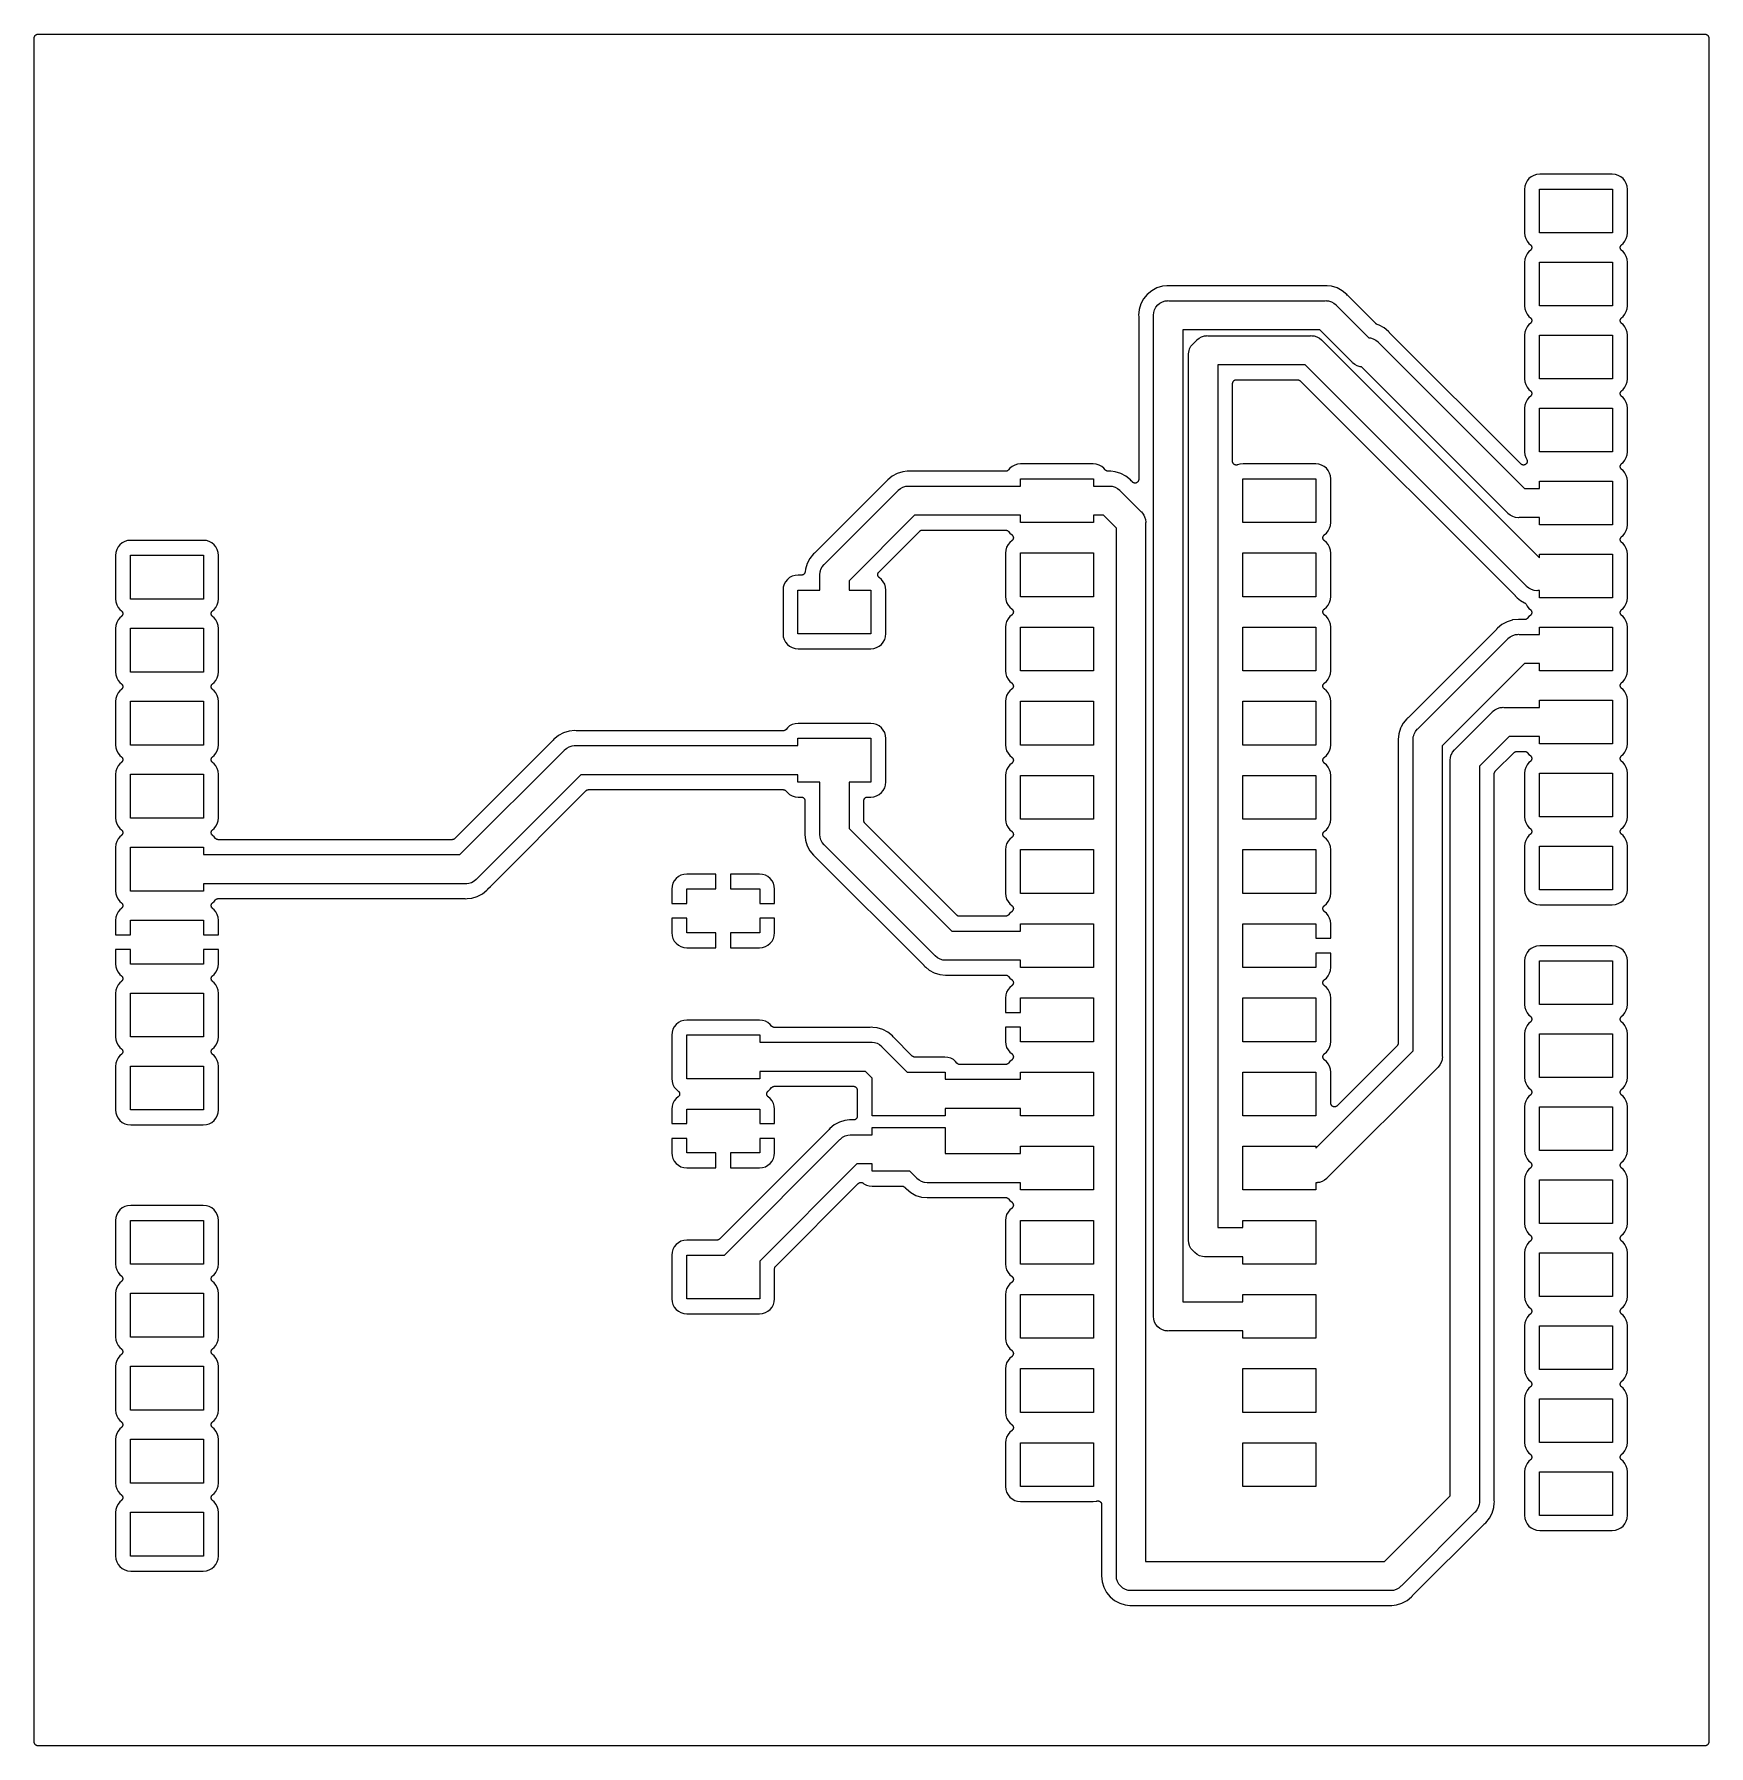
# Model space of a CAD drawing. Extents: x 85.6 to 143, y -120.1 to -61.5.
import ezdxf

# ---------------------------------------------------------------- set-up
doc = ezdxf.new("R2010")
doc.units = 0
doc.header["$MEASUREMENT"] = 0
doc.layers.add('BLACK', color=7, linetype='CONTINUOUS')

msp = doc.modelspace()

# ---------------------------------------------------------------- linework, layer by layer
at = {"layer": 'BLACK', "linetype": 'CONTINUOUS'}
for p, q in [((85.639, -61.5595), (85.6447, -61.549)), ((85.6447, -61.549), (85.645, -61.5486)), ((85.645, -61.5486), (85.6452, -61.5482)), ((85.6452, -61.5482), (85.6529, -61.5391)), ((85.6529, -61.5391), (85.6605, -61.5299)), ((85.6605, -61.5299), (85.6609, -61.5296)), ((85.6609, -61.5296), (85.6611, -61.5293)), ((85.6611, -61.5293), (85.6705, -61.5218)), ((85.6705, -61.5218), (85.6797, -61.5142)), ((85.6797, -61.5142), (85.6801, -61.514)), ((85.6801, -61.514), (85.6805, -61.5137)), ((85.6805, -61.5137), (85.6911, -61.5082)), ((85.6911, -61.5082), (85.7016, -61.5026)), ((85.7016, -61.5026), (85.702, -61.5025)), ((85.702, -61.5025), (85.7024, -61.5022)), ((85.7024, -61.5022), (85.7139, -61.4989)), ((85.7139, -61.4989), (85.7253, -61.4954)), ((85.7253, -61.4954), (85.7258, -61.4954)), ((85.7258, -61.4954), (85.7262, -61.4952)), ((85.7262, -61.4952), (85.7381, -61.4942)), ((85.7381, -61.4942), (85.75, -61.493)), ((85.75, -61.493), (142.85, -61.493)), ((142.85, -61.493), (142.851, -61.493)), ((142.851, -61.493), (142.851, -61.493)), ((142.851, -61.493), (142.851, -61.493)), ((142.851, -61.493), (142.852, -61.493)), ((142.852, -61.493), (142.864, -61.4943)), ((142.864, -61.4943), (142.876, -61.4956)), ((142.876, -61.4956), (142.876, -61.4957)), ((142.876, -61.4957), (142.876, -61.4958)), ((142.876, -61.4958), (142.888, -61.4994)), ((142.888, -61.4994), (142.899, -61.5029)), ((142.899, -61.5029), (142.9, -61.5031)), ((142.9, -61.5031), (142.9, -61.5033)), ((142.9, -61.5033), (142.91, -61.509)), ((142.91, -61.509), (142.921, -61.5147)), ((142.921, -61.5147), (142.921, -61.515)), ((142.921, -61.515), (142.922, -61.5152)), ((142.922, -61.5152), (142.931, -61.5229)), ((142.931, -61.5229), (142.94, -61.5305)), ((142.94, -61.5305), (142.94, -61.5309)), ((142.94, -61.5309), (142.941, -61.5311)), ((142.941, -61.5311), (142.948, -61.5405)), ((142.948, -61.5405), (142.956, -61.5497)), ((142.956, -61.5497), (142.956, -61.5501)), ((142.956, -61.5501), (142.956, -61.5505)), ((142.956, -61.5505), (142.962, -61.5611)), ((85.623, -61.6182), (85.6243, -61.6063)), ((85.623, -61.6191), (85.623, -61.6182)), ((85.623, -61.6191), (85.623, -61.6191)), ((85.623, -61.6191), (85.623, -61.6191)), ((85.623, -61.62), (85.623, -61.6191)), ((85.623, -119.99), (85.623, -61.62)), ((85.6243, -61.6063), (85.6256, -61.5945)), ((85.6256, -61.5945), (85.6257, -61.594)), ((85.6257, -61.594), (85.6258, -61.5936)), ((85.6258, -61.5936), (85.6294, -61.5822)), ((85.6294, -61.5822), (85.6329, -61.5708)), ((85.6329, -61.5708), (85.6331, -61.5704)), ((85.6331, -61.5704), (85.6333, -61.57)), ((85.6333, -61.57), (85.639, -61.5595)), ((142.962, -61.5611), (142.967, -61.5716)), ((142.967, -61.5716), (142.968, -61.572)), ((142.968, -61.572), (142.968, -61.5724)), ((142.968, -61.5724), (142.971, -61.5839)), ((142.971, -61.5839), (142.975, -61.5953)), ((142.975, -61.5953), (142.975, -61.5958)), ((142.975, -61.5958), (142.975, -61.5962)), ((142.975, -61.5962), (142.976, -61.6081)), ((142.976, -61.6081), (142.977, -61.62)), ((142.977, -61.62), (142.977, -119.99)), ((136.679, -66.7004), (136.669, -66.8062)), ((136.669, -66.8062), (136.669, -68.2938)), ((136.708, -66.6047), (136.679, -66.7004)), ((136.756, -66.5164), (136.708, -66.6047)), ((136.819, -66.4391), (136.756, -66.5164)), ((136.896, -66.3756), (136.819, -66.4391)), ((136.985, -66.3284), (136.896, -66.3756)), ((137.08, -66.2994), (136.985, -66.3284)), ((137.186, -66.2889), (137.08, -66.2994)), ((137.18, -68.3), (137.18, -66.8)), ((137.18, -66.8), (139.68, -66.8)), ((139.674, -66.2889), (137.186, -66.2889)), ((139.78, -66.2994), (139.674, -66.2889)), ((139.68, -66.8), (139.68, -68.3)), ((139.875, -66.3284), (139.78, -66.2994)), ((139.964, -66.3756), (139.875, -66.3284)), ((140.041, -66.4391), (139.964, -66.3756)), ((140.104, -66.5164), (140.041, -66.4391)), ((140.152, -66.6047), (140.104, -66.5164)), ((140.181, -66.7004), (140.152, -66.6047)), ((140.191, -66.8062), (140.181, -66.7004)), ((140.191, -68.2938), (140.191, -66.8062)), ((136.669, -68.2938), (136.679, -68.3996)), ((136.679, -68.3996), (136.708, -68.4953)), ((136.708, -68.4953), (136.756, -68.5836)), ((136.756, -68.5836), (136.819, -68.6609)), ((139.68, -68.3), (137.18, -68.3)), ((140.041, -68.6609), (140.104, -68.5836)), ((140.104, -68.5836), (140.152, -68.4953)), ((140.152, -68.4953), (140.181, -68.3996)), ((140.181, -68.3996), (140.191, -68.2938)), ((136.708, -69.1047), (136.679, -69.2004)), ((136.756, -69.0164), (136.708, -69.1047)), ((136.819, -68.9391), (136.756, -69.0164)), ((136.819, -68.6609), (136.869, -68.7018)), ((136.869, -68.8982), (136.819, -68.9391)), ((136.869, -68.7018), (136.87, -68.7025)), ((136.877, -68.8897), (136.869, -68.8982)), ((136.87, -68.7025), (136.87, -68.7025)), ((136.87, -68.7025), (136.87, -68.7025)), ((136.87, -68.7025), (136.87, -68.703)), ((136.87, -68.703), (136.879, -68.7117)), ((136.886, -68.8813), (136.877, -68.8897)), ((136.879, -68.7117), (136.887, -68.7201)), ((136.893, -68.8707), (136.886, -68.8807)), ((136.886, -68.8807), (136.886, -68.8809)), ((136.886, -68.8809), (136.886, -68.8813)), ((136.887, -68.7201), (136.887, -68.7204)), ((136.887, -68.7204), (136.888, -68.7207)), ((136.888, -68.7207), (136.894, -68.7309)), ((136.9, -68.8607), (136.893, -68.8707)), ((136.894, -68.7309), (136.901, -68.7408)), ((136.905, -68.8488), (136.9, -68.8601)), ((136.9, -68.8601), (136.9, -68.8604)), ((136.9, -68.8604), (136.9, -68.8607)), ((136.901, -68.7408), (136.901, -68.7412)), ((136.901, -68.7412), (136.901, -68.7415)), ((136.901, -68.7415), (136.906, -68.7527)), ((136.909, -68.8379), (136.905, -68.8488)), ((136.906, -68.7527), (136.91, -68.7638)), ((136.91, -68.8376), (136.909, -68.8379)), ((136.91, -68.7638), (136.91, -68.7641)), ((136.91, -68.7641), (136.91, -68.7645)), ((136.91, -68.7645), (136.912, -68.7764)), ((136.912, -68.8253), (136.91, -68.8372)), ((136.91, -68.8372), (136.91, -68.8376)), ((136.912, -68.7764), (136.915, -68.7881)), ((136.915, -68.8137), (136.912, -68.8253)), ((136.915, -68.7881), (136.915, -68.7885)), ((136.915, -68.7885), (136.915, -68.7889)), ((136.915, -68.7889), (136.915, -68.8009)), ((136.915, -68.8009), (136.915, -68.8129)), ((136.915, -68.8129), (136.915, -68.8133)), ((136.915, -68.8133), (136.915, -68.8137)), ((139.945, -68.7863), (139.948, -68.7746)), ((139.945, -68.7867), (139.945, -68.7863)), ((139.945, -68.7871), (139.945, -68.7867)), ((139.945, -68.7991), (139.945, -68.7871)), ((139.945, -68.8111), (139.945, -68.7991)), ((139.945, -68.8115), (139.945, -68.8111)), ((139.945, -68.8119), (139.945, -68.8115)), ((139.948, -68.8237), (139.945, -68.8119)), ((139.948, -68.7746), (139.95, -68.7628)), ((139.95, -68.8355), (139.948, -68.8237)), ((139.95, -68.7621), (139.955, -68.751)), ((139.95, -68.7625), (139.95, -68.7621)), ((139.95, -68.7628), (139.95, -68.7625)), ((139.95, -68.8358), (139.95, -68.8355)), ((139.95, -68.8362), (139.95, -68.8358)), ((139.955, -68.8474), (139.95, -68.8362)), ((139.955, -68.751), (139.96, -68.7399)), ((139.959, -68.8585), (139.955, -68.8474)), ((139.959, -68.8588), (139.959, -68.8585)), ((139.959, -68.8592), (139.959, -68.8588)), ((139.966, -68.8693), (139.959, -68.8592)), ((139.96, -68.7393), (139.967, -68.7293)), ((139.96, -68.7396), (139.96, -68.7393)), ((139.96, -68.7399), (139.96, -68.7396)), ((139.972, -68.8793), (139.966, -68.8693)), ((139.967, -68.7293), (139.974, -68.7193)), ((139.973, -68.8796), (139.972, -68.8793)), ((139.973, -68.8799), (139.973, -68.8796)), ((139.981, -68.8884), (139.973, -68.8799)), ((139.974, -68.7187), (139.983, -68.7103)), ((139.974, -68.7191), (139.974, -68.7187)), ((139.974, -68.7193), (139.974, -68.7191)), ((139.99, -68.897), (139.981, -68.8884)), ((139.983, -68.7103), (139.991, -68.7018)), ((139.99, -68.8975), (139.99, -68.897)), ((139.991, -68.8982), (139.99, -68.8975)), ((139.99, -68.8975), (139.99, -68.8975)), ((139.99, -68.8975), (139.99, -68.8975)), ((139.991, -68.7018), (140.041, -68.6609)), ((140.041, -68.9391), (139.991, -68.8982)), ((140.104, -69.0164), (140.041, -68.9391)), ((140.152, -69.1047), (140.104, -69.0164)), ((140.181, -69.2004), (140.152, -69.1047)), ((136.679, -69.2004), (136.669, -69.3062)), ((136.669, -69.3062), (136.669, -70.7938)), ((137.18, -70.8), (137.18, -69.3)), ((137.18, -69.3), (139.68, -69.3)), ((139.68, -69.3), (139.68, -70.8)), ((140.191, -69.3062), (140.181, -69.2004)), ((140.191, -70.7938), (140.191, -69.3062)), ((123.897, -70.2778), (123.744, -70.4038)), ((124.072, -70.1842), (123.897, -70.2778)), ((124.262, -70.1266), (124.072, -70.1842)), ((124.417, -70.1114), (124.262, -70.1266)), ((124.46, -70.1071), (124.417, -70.1114)), ((124.503, -70.1114), (124.46, -70.1071)), ((124.509, -70.1114), (124.503, -70.1114)), ((124.514, -70.112), (124.509, -70.1114)), ((124.516, -70.112), (124.514, -70.112)), ((129.804, -70.112), (124.516, -70.112)), ((129.81, -70.1115), (129.804, -70.112)), ((129.815, -70.1115), (129.81, -70.1115)), ((129.817, -70.1114), (129.815, -70.1115)), ((129.86, -70.1071), (129.817, -70.1114)), ((129.903, -70.1114), (129.86, -70.1071)), ((130.058, -70.1266), (129.903, -70.1114)), ((129.903, -70.1114), (129.903, -70.1114)), ((130.248, -70.1842), (130.058, -70.1266)), ((130.423, -70.2778), (130.248, -70.1842)), ((130.576, -70.4038), (130.423, -70.2778)), ((123.467, -70.9224), (123.447, -71.12)), ((123.524, -70.7324), (123.467, -70.9224)), ((123.618, -70.5573), (123.524, -70.7324)), ((123.744, -70.4038), (123.618, -70.5573)), ((123.967, -71.022), (123.996, -70.9277)), ((123.996, -70.9277), (124.042, -70.8409)), ((124.042, -70.8409), (124.105, -70.7647)), ((124.105, -70.7647), (124.181, -70.7023)), ((124.181, -70.7023), (124.268, -70.6558)), ((124.268, -70.6558), (124.362, -70.6272)), ((124.362, -70.6272), (124.435, -70.62)), ((124.435, -70.62), (124.46, -70.6176)), ((124.46, -70.6176), (124.485, -70.62)), ((124.485, -70.62), (129.835, -70.62)), ((129.835, -70.62), (129.86, -70.6176)), ((129.86, -70.6176), (129.885, -70.62)), ((129.885, -70.62), (129.958, -70.6272)), ((129.958, -70.6272), (130.052, -70.6558)), ((130.052, -70.6558), (130.139, -70.7023)), ((130.139, -70.7023), (130.215, -70.7647)), ((130.215, -70.7647), (130.231, -70.7838)), ((130.231, -70.7838), (131.339, -71.8919)), ((130.604, -70.4374), (130.576, -70.4038)), ((130.608, -70.4412), (130.604, -70.4374)), ((130.611, -70.4454), (130.608, -70.4412)), ((130.612, -70.4467), (130.611, -70.4454)), ((131.57, -71.4044), (130.612, -70.4467)), ((136.669, -70.7938), (136.679, -70.8996)), ((136.679, -70.8996), (136.708, -70.9953)), ((139.68, -70.8), (137.18, -70.8)), ((140.152, -70.9953), (140.181, -70.8996)), ((140.181, -70.8996), (140.191, -70.7938)), ((123.447, -71.12), (123.451, -71.1633)), ((123.451, -71.1633), (123.452, -71.1651)), ((123.452, -71.1651), (123.451, -71.1704)), ((123.451, -71.1704), (123.452, -71.1758)), ((123.452, -71.1758), (123.452, -76.7399)), ((123.958, -71.12), (123.967, -71.022)), ((123.96, -71.1446), (123.958, -71.12)), ((123.96, -105.385), (123.96, -71.1446)), ((131.574, -71.4078), (131.57, -71.4044)), ((131.578, -71.4117), (131.574, -71.4078)), ((131.584, -71.4157), (131.578, -71.4117)), ((131.589, -71.4201), (131.584, -71.4157)), ((131.594, -71.4227), (131.589, -71.4201)), ((131.598, -71.4258), (131.594, -71.4227)), ((131.605, -71.4285), (131.598, -71.4258)), ((131.611, -71.4318), (131.605, -71.4285)), ((131.616, -71.4334), (131.611, -71.4318)), ((131.621, -71.4356), (131.616, -71.4334)), ((131.623, -71.4361), (131.621, -71.4356)), ((131.683, -71.4542), (131.623, -71.4361)), ((131.858, -71.5478), (131.683, -71.4542)), ((136.708, -70.9953), (136.756, -71.0836)), ((136.756, -71.5164), (136.708, -71.6047)), ((136.756, -71.0836), (136.819, -71.1609)), ((136.819, -71.439), (136.756, -71.5164)), ((136.819, -71.1609), (136.869, -71.2018)), ((136.869, -71.3982), (136.819, -71.439)), ((136.869, -71.2018), (136.87, -71.2025)), ((136.877, -71.3897), (136.869, -71.3982)), ((136.87, -71.2025), (136.87, -71.2025)), ((136.87, -71.2025), (136.87, -71.2025)), ((136.87, -71.2025), (136.87, -71.203)), ((136.87, -71.203), (136.879, -71.2117)), ((136.886, -71.3813), (136.877, -71.3897)), ((136.879, -71.2117), (136.887, -71.2201)), ((136.893, -71.3707), (136.886, -71.3807)), ((136.886, -71.3807), (136.886, -71.3809)), ((136.886, -71.3809), (136.886, -71.3813)), ((136.887, -71.2201), (136.887, -71.2204)), ((136.887, -71.2204), (136.888, -71.2207)), ((136.888, -71.2207), (136.894, -71.2309)), ((136.9, -71.3607), (136.893, -71.3707)), ((136.894, -71.2309), (136.901, -71.2408)), ((136.905, -71.3488), (136.9, -71.3601)), ((136.9, -71.3601), (136.9, -71.3604)), ((136.9, -71.3604), (136.9, -71.3607)), ((136.901, -71.2408), (136.901, -71.2412)), ((136.901, -71.2412), (136.901, -71.2415)), ((136.901, -71.2415), (136.906, -71.2527)), ((136.909, -71.3379), (136.905, -71.3488)), ((136.906, -71.2527), (136.91, -71.2638)), ((136.91, -71.3376), (136.909, -71.3379)), ((136.91, -71.2638), (136.91, -71.2641)), ((136.91, -71.2641), (136.91, -71.2645)), ((136.91, -71.2645), (136.912, -71.2764)), ((136.912, -71.3253), (136.91, -71.3372)), ((136.91, -71.3372), (136.91, -71.3376)), ((136.912, -71.2764), (136.915, -71.2881)), ((136.915, -71.3137), (136.912, -71.3253)), ((136.915, -71.2881), (136.915, -71.2885)), ((136.915, -71.2885), (136.915, -71.2889)), ((136.915, -71.2889), (136.915, -71.3009)), ((136.915, -71.3009), (136.915, -71.3129)), ((136.915, -71.3129), (136.915, -71.3133)), ((136.915, -71.3133), (136.915, -71.3137)), ((139.945, -71.2863), (139.948, -71.2746)), ((139.945, -71.2867), (139.945, -71.2863)), ((139.945, -71.2871), (139.945, -71.2867)), ((139.945, -71.2991), (139.945, -71.2871)), ((139.945, -71.3111), (139.945, -71.2991)), ((139.945, -71.3115), (139.945, -71.3111)), ((139.945, -71.3119), (139.945, -71.3115)), ((139.948, -71.3237), (139.945, -71.3119)), ((139.948, -71.2746), (139.95, -71.2628)), ((139.95, -71.3355), (139.948, -71.3237)), ((139.95, -71.2621), (139.955, -71.251)), ((139.95, -71.2625), (139.95, -71.2621)), ((139.95, -71.2628), (139.95, -71.2625)), ((139.95, -71.3358), (139.95, -71.3355)), ((139.95, -71.3362), (139.95, -71.3358)), ((139.955, -71.3474), (139.95, -71.3362)), ((139.955, -71.251), (139.96, -71.2399)), ((139.959, -71.3585), (139.955, -71.3474)), ((139.959, -71.3588), (139.959, -71.3585)), ((139.959, -71.3592), (139.959, -71.3588)), ((139.966, -71.3693), (139.959, -71.3592)), ((139.96, -71.2393), (139.967, -71.2293)), ((139.96, -71.2396), (139.96, -71.2393)), ((139.96, -71.2399), (139.96, -71.2396)), ((139.972, -71.3793), (139.966, -71.3693)), ((139.967, -71.2293), (139.974, -71.2193)), ((139.973, -71.3796), (139.972, -71.3793)), ((139.973, -71.3799), (139.973, -71.3796)), ((139.981, -71.3884), (139.973, -71.3799)), ((139.974, -71.2187), (139.983, -71.2103)), ((139.974, -71.2191), (139.974, -71.2187)), ((139.974, -71.2193), (139.974, -71.2191)), ((139.99, -71.397), (139.981, -71.3884)), ((139.983, -71.2103), (139.991, -71.2018)), ((139.99, -71.3975), (139.99, -71.397)), ((139.991, -71.3982), (139.99, -71.3975)), ((139.99, -71.3975), (139.99, -71.3975)), ((139.99, -71.3975), (139.99, -71.3975)), ((139.991, -71.2018), (140.041, -71.1609)), ((140.041, -71.439), (139.991, -71.3982)), ((140.041, -71.1609), (140.104, -71.0836)), ((140.104, -71.5164), (140.041, -71.439)), ((140.104, -71.0836), (140.152, -70.9953)), ((140.152, -71.6047), (140.104, -71.5164)), ((129.653, -71.62), (124.96, -71.62)), ((124.96, -71.62), (124.96, -104.91)), ((125.242, -72.1809), (125.305, -72.1047)), ((125.305, -72.1047), (125.324, -72.0891)), ((125.324, -72.0891), (125.429, -71.9838)), ((125.429, -71.9838), (125.445, -71.9647)), ((125.445, -71.9647), (125.521, -71.9023)), ((125.521, -71.9023), (125.608, -71.8558)), ((125.608, -71.8558), (125.702, -71.8272)), ((125.702, -71.8272), (125.775, -71.82)), ((125.775, -71.82), (125.8, -71.8176)), ((125.8, -71.8176), (125.825, -71.82)), ((125.825, -71.82), (129.338, -71.82)), ((129.338, -71.82), (129.363, -71.8176)), ((129.363, -71.8176), (129.387, -71.82)), ((129.387, -71.82), (129.461, -71.8272)), ((129.461, -71.8272), (129.555, -71.8558)), ((129.555, -71.8558), (129.642, -71.9023)), ((129.642, -71.9023), (129.718, -71.9647)), ((130.759, -72.7262), (129.653, -71.62)), ((129.718, -71.9647), (129.734, -71.9838)), ((129.734, -71.9838), (137.18, -79.43)), ((131.339, -71.8919), (131.393, -71.8972)), ((131.393, -71.8972), (131.487, -71.9258)), ((131.487, -71.9258), (131.574, -71.9723)), ((131.574, -71.9723), (131.65, -72.0347)), ((131.65, -72.0347), (131.666, -72.0538)), ((131.666, -72.0538), (136.662, -77.05)), ((132.011, -71.6738), (131.858, -71.5478)), ((132.039, -71.7074), (132.011, -71.6738)), ((132.043, -71.7112), (132.039, -71.7074)), ((132.046, -71.7154), (132.043, -71.7112)), ((132.047, -71.7167), (132.046, -71.7154)), ((136.542, -76.2117), (132.047, -71.7167)), ((136.679, -71.7004), (136.669, -71.8062)), ((136.669, -71.8062), (136.669, -73.2938)), ((136.708, -71.6047), (136.679, -71.7004)), ((137.18, -73.3), (137.18, -71.8)), ((137.18, -71.8), (139.68, -71.8)), ((139.68, -71.8), (139.68, -73.3)), ((140.181, -71.7004), (140.152, -71.6047)), ((140.191, -71.8062), (140.181, -71.7004)), ((140.191, -73.2938), (140.191, -71.8062)), ((125.158, -72.46), (125.167, -72.362)), ((125.16, -72.4845), (125.158, -72.46)), ((125.16, -102.775), (125.16, -72.4845)), ((125.167, -72.362), (125.176, -72.3334)), ((125.176, -72.3334), (125.196, -72.2677)), ((125.196, -72.2677), (125.242, -72.1809)), ((129.156, -72.82), (126.16, -72.82)), ((126.16, -72.82), (126.16, -102.37)), ((136.722, -80.3862), (129.156, -72.82)), ((130.775, -72.7453), (130.759, -72.7262)), ((130.851, -72.8077), (130.775, -72.7453)), ((130.938, -72.8542), (130.851, -72.8077)), ((131.032, -72.8828), (130.938, -72.8542)), ((131.086, -72.8881), (131.032, -72.8828)), ((136.084, -77.8862), (131.086, -72.8881)), ((126.668, -73.4532), (126.669, -73.4413)), ((126.668, -73.4541), (126.668, -73.4532)), ((126.668, -73.4542), (126.668, -73.4541)), ((126.668, -73.4541), (126.668, -73.4541)), ((126.668, -73.455), (126.668, -73.4542)), ((126.668, -76.1247), (126.668, -73.455)), ((126.669, -73.4413), (126.671, -73.4295)), ((126.671, -73.4286), (126.674, -73.4172)), ((126.671, -73.429), (126.671, -73.4286)), ((126.671, -73.4295), (126.671, -73.429)), ((126.674, -73.4172), (126.678, -73.4058)), ((126.678, -73.405), (126.684, -73.3945)), ((126.678, -73.4054), (126.678, -73.405)), ((126.678, -73.4058), (126.678, -73.4054)), ((126.684, -73.3945), (126.69, -73.384)), ((126.69, -73.3833), (126.698, -73.3741)), ((126.69, -73.3836), (126.69, -73.3833)), ((126.69, -73.384), (126.69, -73.3836)), ((126.698, -73.3741), (126.706, -73.3649)), ((126.706, -73.3643), (126.715, -73.3568)), ((126.706, -73.3646), (126.706, -73.3643)), ((126.706, -73.3649), (126.706, -73.3646)), ((126.715, -73.3568), (126.725, -73.3492)), ((126.725, -73.3487), (126.736, -73.3432)), ((126.725, -73.349), (126.725, -73.3487)), ((126.725, -73.3492), (126.725, -73.349)), ((126.736, -73.3432), (126.747, -73.3376)), ((126.747, -73.3373), (126.759, -73.3339)), ((126.747, -73.3375), (126.747, -73.3373)), ((126.747, -73.3376), (126.747, -73.3375)), ((126.759, -73.3339), (126.77, -73.3304)), ((126.77, -73.3304), (126.771, -73.3304)), ((126.771, -73.3303), (126.783, -73.3292)), ((126.771, -73.3304), (126.771, -73.3303)), ((126.783, -73.3292), (126.795, -73.328)), ((126.795, -73.328), (128.893, -73.328)), ((128.893, -73.328), (128.893, -73.328)), ((128.893, -73.328), (128.893, -73.328)), ((128.893, -73.328), (128.895, -73.328)), ((128.893, -73.328), (128.893, -73.328)), ((128.895, -73.328), (128.906, -73.3293)), ((128.906, -73.3293), (128.918, -73.3305)), ((128.918, -73.3305), (128.919, -73.3307)), ((128.919, -73.3307), (128.919, -73.3308)), ((128.919, -73.3308), (128.93, -73.3343)), ((128.93, -73.3343), (128.942, -73.3378)), ((128.942, -73.3378), (128.942, -73.3381)), ((128.942, -73.3381), (128.943, -73.3383)), ((128.943, -73.3383), (128.953, -73.344)), ((128.953, -73.344), (128.963, -73.3495)), ((128.963, -73.3495), (128.964, -73.3499)), ((128.964, -73.3499), (128.965, -73.3502)), ((128.965, -73.3502), (128.974, -73.3577)), ((128.974, -73.3577), (128.983, -73.3652)), ((128.983, -73.3652), (136.341, -80.7233)), ((136.669, -73.2938), (136.679, -73.3996)), ((136.679, -73.3996), (136.708, -73.4953)), ((136.708, -73.4953), (136.756, -73.5836)), ((136.756, -73.5836), (136.819, -73.6609)), ((136.819, -73.6609), (136.869, -73.7018)), ((136.869, -73.7018), (136.87, -73.7025)), ((136.87, -73.7025), (136.87, -73.7025)), ((136.87, -73.7025), (136.87, -73.7025)), ((136.87, -73.7025), (136.87, -73.703)), ((136.87, -73.703), (136.879, -73.7117)), ((136.879, -73.7117), (136.887, -73.7201)), ((136.887, -73.7201), (136.887, -73.7204)), ((136.887, -73.7204), (136.888, -73.7207)), ((136.888, -73.7207), (136.894, -73.7309)), ((136.9, -73.8607), (136.893, -73.8707)), ((136.894, -73.7309), (136.901, -73.7408)), ((136.905, -73.8488), (136.9, -73.8601)), ((136.9, -73.8601), (136.9, -73.8604)), ((136.9, -73.8604), (136.9, -73.8607)), ((136.901, -73.7408), (136.901, -73.7412)), ((136.901, -73.7412), (136.901, -73.7415)), ((136.901, -73.7415), (136.906, -73.7527)), ((136.909, -73.8379), (136.905, -73.8488)), ((136.906, -73.7527), (136.91, -73.7638)), ((136.91, -73.8376), (136.909, -73.8379)), ((136.91, -73.7638), (136.91, -73.7641)), ((136.91, -73.7641), (136.91, -73.7645)), ((136.91, -73.7645), (136.912, -73.7764)), ((136.912, -73.8253), (136.91, -73.8372)), ((136.91, -73.8372), (136.91, -73.8376)), ((136.912, -73.7764), (136.915, -73.7881)), ((136.915, -73.8137), (136.912, -73.8253)), ((136.915, -73.7881), (136.915, -73.7885)), ((136.915, -73.7885), (136.915, -73.7889)), ((136.915, -73.7889), (136.915, -73.8009)), ((136.915, -73.8009), (136.915, -73.8129)), ((136.915, -73.8129), (136.915, -73.8133)), ((136.915, -73.8133), (136.915, -73.8137)), ((139.68, -73.3), (137.18, -73.3)), ((139.945, -73.7863), (139.948, -73.7746)), ((139.945, -73.7867), (139.945, -73.7863)), ((139.945, -73.7871), (139.945, -73.7867)), ((139.945, -73.7991), (139.945, -73.7871)), ((139.945, -73.8111), (139.945, -73.7991)), ((139.945, -73.8115), (139.945, -73.8111)), ((139.945, -73.8119), (139.945, -73.8115)), ((139.948, -73.8237), (139.945, -73.8119)), ((139.948, -73.7746), (139.95, -73.7628)), ((139.95, -73.8355), (139.948, -73.8237)), ((139.95, -73.7621), (139.955, -73.751)), ((139.95, -73.7625), (139.95, -73.7621)), ((139.95, -73.7628), (139.95, -73.7625)), ((139.95, -73.8358), (139.95, -73.8355)), ((139.95, -73.8362), (139.95, -73.8358)), ((139.955, -73.8474), (139.95, -73.8362)), ((139.955, -73.751), (139.96, -73.7399)), ((139.959, -73.8585), (139.955, -73.8474)), ((139.959, -73.8588), (139.959, -73.8585)), ((139.959, -73.8592), (139.959, -73.8588)), ((139.966, -73.8693), (139.959, -73.8592)), ((139.96, -73.7393), (139.967, -73.7293)), ((139.96, -73.7396), (139.96, -73.7393)), ((139.96, -73.7399), (139.96, -73.7396)), ((139.967, -73.7293), (139.974, -73.7193)), ((139.974, -73.7187), (139.983, -73.7103)), ((139.974, -73.7191), (139.974, -73.7187)), ((139.974, -73.7193), (139.974, -73.7191)), ((139.983, -73.7103), (139.991, -73.7018)), ((139.991, -73.7018), (140.041, -73.6609)), ((140.041, -73.6609), (140.104, -73.5836)), ((140.104, -73.5836), (140.152, -73.4953)), ((140.152, -73.4953), (140.181, -73.3996)), ((140.181, -73.3996), (140.191, -73.2938)), ((136.679, -74.2004), (136.669, -74.3062)), ((136.669, -74.3062), (136.669, -75.7938)), ((136.708, -74.1047), (136.679, -74.2004)), ((136.756, -74.0164), (136.708, -74.1047)), ((136.819, -73.9391), (136.756, -74.0164)), ((136.869, -73.8982), (136.819, -73.9391)), ((136.877, -73.8897), (136.869, -73.8982)), ((136.886, -73.8813), (136.877, -73.8897)), ((136.893, -73.8707), (136.886, -73.8807)), ((136.886, -73.8807), (136.886, -73.8809)), ((136.886, -73.8809), (136.886, -73.8813)), ((137.18, -75.8), (137.18, -74.3)), ((137.18, -74.3), (139.68, -74.3)), ((139.68, -74.3), (139.68, -75.8)), ((139.972, -73.8793), (139.966, -73.8693)), ((139.973, -73.8796), (139.972, -73.8793)), ((139.973, -73.8799), (139.973, -73.8796)), ((139.981, -73.8884), (139.973, -73.8799)), ((139.99, -73.897), (139.981, -73.8884)), ((139.99, -73.8975), (139.99, -73.897)), ((139.991, -73.8982), (139.99, -73.8975)), ((139.99, -73.8975), (139.99, -73.8975)), ((139.99, -73.8975), (139.99, -73.8975)), ((140.041, -73.9391), (139.991, -73.8982)), ((140.104, -74.0164), (140.041, -73.9391)), ((140.152, -74.1047), (140.104, -74.0164)), ((140.181, -74.2004), (140.152, -74.1047)), ((140.191, -74.3062), (140.181, -74.2004)), ((140.191, -75.7938), (140.191, -74.3062)), ((119.406, -76.2089), (119.3, -76.2194)), ((121.894, -76.2089), (119.406, -76.2089)), ((122, -76.2193), (121.894, -76.2089)), ((126.669, -76.1305), (126.668, -76.1247)), ((126.669, -76.1364), (126.669, -76.1305)), ((126.67, -76.1428), (126.669, -76.1364)), ((126.67, -76.1493), (126.67, -76.1428)), ((126.672, -76.1549), (126.67, -76.1493)), ((126.673, -76.1607), (126.672, -76.1549)), ((126.676, -76.1668), (126.673, -76.1607)), ((126.678, -76.1731), (126.676, -76.1668)), ((126.68, -76.1782), (126.678, -76.1731)), ((126.683, -76.1837), (126.68, -76.1782)), ((126.686, -76.1891), (126.683, -76.1837)), ((126.689, -76.195), (126.686, -76.1891)), ((126.693, -76.1995), (126.689, -76.195)), ((126.696, -76.2044), (126.693, -76.1995)), ((126.701, -76.2091), (126.696, -76.2044)), ((126.705, -76.2142), (126.701, -76.2091)), ((127.026, -76.2089), (126.92, -76.2194)), ((129.514, -76.2089), (127.026, -76.2089)), ((129.62, -76.2193), (129.514, -76.2089)), ((136.669, -75.7938), (136.679, -75.8996)), ((136.679, -75.8996), (136.708, -75.9953)), ((136.708, -75.9953), (136.744, -76.0621)), ((136.725, -76.2076), (136.721, -76.2123)), ((136.73, -76.2033), (136.725, -76.2076)), ((136.733, -76.1981), (136.73, -76.2033)), ((136.737, -76.1933), (136.733, -76.1981)), ((136.74, -76.1879), (136.737, -76.1933)), ((136.743, -76.1829), (136.74, -76.1879)), ((136.746, -76.1771), (136.743, -76.1829)), ((136.744, -76.0621), (136.745, -76.0636)), ((136.745, -76.0636), (136.747, -76.0693)), ((136.749, -76.1715), (136.746, -76.1771)), ((136.747, -76.0693), (136.75, -76.0748)), ((136.751, -76.1657), (136.749, -76.1715)), ((136.75, -76.0748), (136.752, -76.0808)), ((136.753, -76.1601), (136.751, -76.1657)), ((136.752, -76.0808), (136.754, -76.0866)), ((136.754, -76.1539), (136.753, -76.1601)), ((136.754, -76.0866), (136.755, -76.0927)), ((136.756, -76.1479), (136.754, -76.1539)), ((136.755, -76.0927), (136.757, -76.0986)), ((136.757, -76.1418), (136.756, -76.1479)), ((136.757, -76.0986), (136.757, -76.1048)), ((136.757, -76.1048), (136.759, -76.111)), ((136.758, -76.1358), (136.757, -76.1418)), ((136.759, -76.1232), (136.758, -76.1295)), ((136.758, -76.1295), (136.758, -76.1358)), ((136.759, -76.111), (136.759, -76.1171)), ((136.759, -76.1171), (136.759, -76.1232)), ((139.68, -75.8), (137.18, -75.8)), ((139.974, -76.2187), (139.983, -76.2103)), ((139.983, -76.2103), (139.991, -76.2018)), ((139.991, -76.2018), (140.041, -76.1609)), ((140.041, -76.1609), (140.104, -76.0836)), ((140.104, -76.0836), (140.152, -75.9953)), ((140.152, -75.9953), (140.181, -75.8996)), ((140.181, -75.8996), (140.191, -75.7938)), ((114.818, -76.7967), (112.357, -79.2578)), ((114.821, -76.7925), (114.818, -76.7967)), ((114.825, -76.7888), (114.821, -76.7925)), ((114.826, -76.7874), (114.825, -76.7888)), ((114.854, -76.7538), (114.826, -76.7874)), ((115.007, -76.6278), (114.854, -76.7538)), ((115.182, -76.5342), (115.007, -76.6278)), ((115.372, -76.4766), (115.182, -76.5342)), ((115.527, -76.4614), (115.372, -76.4766)), ((115.57, -76.4571), (115.527, -76.4614)), ((115.527, -76.4614), (115.527, -76.4614)), ((115.613, -76.4614), (115.57, -76.4571)), ((115.619, -76.4614), (115.613, -76.4614)), ((115.624, -76.462), (115.619, -76.4614)), ((115.626, -76.462), (115.624, -76.462)), ((118.894, -76.462), (115.626, -76.462)), ((118.9, -76.4615), (118.894, -76.462)), ((118.906, -76.4615), (118.9, -76.4615)), ((118.912, -76.4602), (118.906, -76.4615)), ((118.919, -76.4596), (118.912, -76.4602)), ((118.924, -76.458), (118.919, -76.4596)), ((118.93, -76.4569), (118.924, -76.458)), ((118.936, -76.4544), (118.93, -76.4569)), ((118.943, -76.4524), (118.936, -76.4544)), ((118.948, -76.4498), (118.943, -76.4524)), ((118.953, -76.4477), (118.948, -76.4498)), ((118.959, -76.444), (118.953, -76.4477)), ((118.965, -76.4408), (118.959, -76.444)), ((118.969, -76.4373), (118.965, -76.4408)), ((118.974, -76.4342), (118.969, -76.4373)), ((118.979, -76.4294), (118.974, -76.4342)), ((118.984, -76.4251), (118.979, -76.4294)), ((118.988, -76.4208), (118.984, -76.4251)), ((118.992, -76.4169), (118.988, -76.4208)), ((118.993, -76.4156), (118.992, -76.4169)), ((119.039, -76.359), (118.993, -76.4156)), ((119.116, -76.2956), (119.039, -76.359)), ((119.205, -76.2484), (119.116, -76.2956)), ((119.3, -76.2194), (119.205, -76.2484)), ((119.4, -76.97), (119.4, -76.72)), ((119.4, -76.72), (121.9, -76.72)), ((121.9, -76.72), (121.9, -76.97)), ((122.095, -76.2484), (122, -76.2193)), ((122.184, -76.2956), (122.095, -76.2484)), ((122.261, -76.359), (122.184, -76.2956)), ((122.306, -76.4145), (122.261, -76.359)), ((122.315, -76.4229), (122.306, -76.4145)), ((122.323, -76.4313), (122.315, -76.4229)), ((122.324, -76.4316), (122.323, -76.4313)), ((122.324, -76.4321), (122.324, -76.4316)), ((122.334, -76.4386), (122.324, -76.4321)), ((122.344, -76.4453), (122.334, -76.4386)), ((122.344, -76.4455), (122.344, -76.4453)), ((122.345, -76.4459), (122.344, -76.4455)), ((122.356, -76.4504), (122.345, -76.4459)), ((122.366, -76.455), (122.356, -76.4504)), ((122.367, -76.4552), (122.366, -76.455)), ((122.367, -76.4554), (122.367, -76.4552)), ((122.379, -76.4578), (122.367, -76.4554)), ((122.391, -76.4602), (122.379, -76.4578)), ((122.392, -76.4603), (122.391, -76.4602)), ((122.391, -76.4602), (122.391, -76.4602)), ((122.404, -76.4604), (122.392, -76.4603)), ((122.415, -76.4605), (122.404, -76.4604)), ((122.417, -76.4604), (122.415, -76.4605)), ((122.45, -76.4571), (122.417, -76.4604)), ((122.417, -76.4604), (122.417, -76.4604)), ((122.417, -76.4604), (122.417, -76.4604)), ((122.417, -76.4604), (122.417, -76.4604)), ((122.493, -76.4614), (122.45, -76.4571)), ((122.648, -76.4766), (122.493, -76.4614)), ((122.493, -76.4614), (122.493, -76.4614)), ((122.838, -76.5342), (122.648, -76.4766)), ((123.013, -76.6278), (122.838, -76.5342)), ((123.166, -76.7538), (123.013, -76.6278)), ((123.194, -76.7874), (123.166, -76.7538)), ((123.198, -76.7912), (123.194, -76.7874)), ((123.201, -76.7954), (123.198, -76.7912)), ((123.202, -76.7967), (123.201, -76.7954)), ((123.235, -76.8297), (123.202, -76.7967)), ((123.442, -76.7899), (123.436, -76.8005)), ((123.446, -76.7778), (123.442, -76.7895)), ((123.442, -76.7895), (123.442, -76.7897)), ((123.442, -76.7897), (123.442, -76.7899)), ((123.449, -76.7663), (123.446, -76.7778)), ((123.451, -76.7537), (123.449, -76.7658)), ((123.449, -76.7658), (123.449, -76.7661)), ((123.449, -76.7661), (123.449, -76.7663)), ((123.452, -76.7416), (123.451, -76.7537)), ((123.452, -76.7399), (123.452, -76.7412)), ((123.452, -76.7412), (123.452, -76.7412)), ((123.452, -76.7412), (123.452, -76.7412)), ((123.452, -76.7412), (123.452, -76.7416)), ((126.709, -76.2179), (126.705, -76.2142)), ((126.714, -76.2221), (126.709, -76.2179)), ((126.719, -76.2258), (126.714, -76.2221)), ((126.724, -76.23), (126.719, -76.2258)), ((126.729, -76.2327), (126.724, -76.23)), ((126.734, -76.236), (126.729, -76.2327)), ((126.74, -76.2386), (126.734, -76.236)), ((126.746, -76.2418), (126.74, -76.2386)), ((126.751, -76.2435), (126.746, -76.2418)), ((126.757, -76.2458), (126.751, -76.2435)), ((126.763, -76.2471), (126.757, -76.2458)), ((126.769, -76.2491), (126.763, -76.2471)), ((126.775, -76.2497), (126.769, -76.2491)), ((126.781, -76.2509), (126.775, -76.2497)), ((126.788, -76.251), (126.781, -76.2509)), ((126.794, -76.2517), (126.788, -76.251)), ((126.8, -76.2511), (126.794, -76.2517)), ((126.806, -76.2512), (126.8, -76.2511)), ((126.812, -76.25), (126.806, -76.2512)), ((126.819, -76.2494), (126.812, -76.25)), ((126.824, -76.2478), (126.819, -76.2494)), ((126.83, -76.2467), (126.824, -76.2478)), ((126.832, -76.2462), (126.83, -76.2467)), ((126.92, -76.2194), (126.832, -76.2462)), ((127.02, -78.22), (127.02, -76.72)), ((127.02, -76.72), (129.52, -76.72)), ((129.52, -76.72), (129.52, -78.22)), ((129.715, -76.2484), (129.62, -76.2193)), ((129.804, -76.2956), (129.715, -76.2484)), ((129.881, -76.3591), (129.804, -76.2956)), ((129.944, -76.4364), (129.881, -76.3591)), ((129.992, -76.5247), (129.944, -76.4364)), ((130.021, -76.6204), (129.992, -76.5247)), ((130.031, -76.7262), (130.021, -76.6204)), ((130.031, -78.2138), (130.031, -76.7262)), ((136.547, -76.2156), (136.542, -76.2117)), ((136.551, -76.22), (136.547, -76.2156)), ((136.557, -76.2235), (136.551, -76.22)), ((136.561, -76.2275), (136.557, -76.2235)), ((136.567, -76.2303), (136.561, -76.2275)), ((136.572, -76.2338), (136.567, -76.2303)), ((136.578, -76.2362), (136.572, -76.2338)), ((136.583, -76.2392), (136.578, -76.2362)), ((136.589, -76.241), (136.583, -76.2392)), ((136.595, -76.2433), (136.589, -76.241)), ((136.601, -76.2446), (136.595, -76.2433)), ((136.607, -76.2464), (136.601, -76.2446)), ((136.613, -76.247), (136.607, -76.2464)), ((136.619, -76.2483), (136.613, -76.247)), ((136.625, -76.2483), (136.619, -76.2483)), ((136.632, -76.2489), (136.625, -76.2483)), ((136.638, -76.2483), (136.632, -76.2489)), ((136.644, -76.2484), (136.638, -76.2483)), ((136.65, -76.2472), (136.644, -76.2484)), ((136.656, -76.2466), (136.65, -76.2472)), ((136.662, -76.2448), (136.656, -76.2466)), ((136.668, -76.2437), (136.662, -76.2448)), ((136.674, -76.2413), (136.668, -76.2437)), ((136.68, -76.2395), (136.674, -76.2413)), ((136.685, -76.2366), (136.68, -76.2395)), ((136.691, -76.2343), (136.685, -76.2366)), ((136.696, -76.2309), (136.691, -76.2343)), ((136.702, -76.2279), (136.696, -76.2309)), ((136.707, -76.2241), (136.702, -76.2279)), ((136.712, -76.2207), (136.707, -76.2241)), ((136.716, -76.2163), (136.712, -76.2207)), ((136.721, -76.2123), (136.716, -76.2163)), ((139.945, -76.2863), (139.948, -76.2745)), ((139.945, -76.2867), (139.945, -76.2863)), ((139.945, -76.2871), (139.945, -76.2867)), ((139.945, -76.2991), (139.945, -76.2871)), ((139.945, -76.3111), (139.945, -76.2991)), ((139.945, -76.3115), (139.945, -76.3111)), ((139.945, -76.3119), (139.945, -76.3115)), ((139.948, -76.3237), (139.945, -76.3119)), ((139.948, -76.2745), (139.95, -76.2628)), ((139.95, -76.3355), (139.948, -76.3237)), ((139.95, -76.2621), (139.955, -76.251)), ((139.95, -76.2625), (139.95, -76.2621)), ((139.95, -76.2628), (139.95, -76.2625)), ((139.95, -76.3358), (139.95, -76.3355)), ((139.95, -76.3362), (139.95, -76.3358)), ((139.955, -76.3474), (139.95, -76.3362)), ((139.955, -76.251), (139.96, -76.2399)), ((139.959, -76.3585), (139.955, -76.3474)), ((139.959, -76.3588), (139.959, -76.3585)), ((139.959, -76.3592), (139.959, -76.3588)), ((139.966, -76.3693), (139.959, -76.3592)), ((139.96, -76.2393), (139.967, -76.2293)), ((139.96, -76.2396), (139.96, -76.2393)), ((139.96, -76.2399), (139.96, -76.2396)), ((139.972, -76.3793), (139.966, -76.3693)), ((139.967, -76.2293), (139.974, -76.2193)), ((139.973, -76.3796), (139.972, -76.3793)), ((139.973, -76.3799), (139.973, -76.3796)), ((139.981, -76.3884), (139.973, -76.3799)), ((139.974, -76.2191), (139.974, -76.2187)), ((139.974, -76.2193), (139.974, -76.2191)), ((139.99, -76.397), (139.981, -76.3884)), ((139.99, -76.3975), (139.99, -76.397)), ((139.991, -76.3982), (139.99, -76.3975)), ((139.99, -76.3975), (139.99, -76.3975)), ((139.99, -76.3975), (139.99, -76.3975)), ((140.041, -76.4391), (139.991, -76.3982)), ((140.104, -76.5164), (140.041, -76.4391)), ((140.152, -76.6047), (140.104, -76.5164)), ((140.181, -76.7004), (140.152, -76.6047)), ((140.191, -76.8062), (140.181, -76.7004)), ((112.694, -79.6391), (115.199, -77.1338)), ((115.199, -77.1338), (115.215, -77.1147)), ((115.215, -77.1147), (115.291, -77.0523)), ((115.291, -77.0523), (115.378, -77.0058)), ((115.378, -77.0058), (115.472, -76.9772)), ((115.472, -76.9772), (115.545, -76.97)), ((115.545, -76.97), (115.57, -76.9676)), ((115.545, -76.97), (115.545, -76.97)), ((115.57, -76.9676), (115.595, -76.97)), ((115.595, -76.97), (119.4, -76.97)), ((121.9, -76.97), (122.425, -76.97)), ((122.425, -76.97), (122.45, -76.9676)), ((122.45, -76.9676), (122.475, -76.97)), ((122.475, -76.97), (122.548, -76.9772)), ((122.548, -76.9772), (122.642, -77.0058)), ((122.642, -77.0058), (122.729, -77.0523)), ((122.729, -77.0523), (122.805, -77.1147)), ((122.805, -77.1147), (122.821, -77.1338)), ((122.821, -77.1338), (123.526, -77.8391)), ((123.245, -76.8374), (123.235, -76.8297)), ((123.254, -76.8452), (123.245, -76.8374)), ((123.254, -76.8453), (123.254, -76.8452)), ((123.254, -76.8454), (123.254, -76.8453)), ((123.265, -76.8511), (123.254, -76.8454)), ((123.276, -76.8569), (123.265, -76.8511)), ((123.276, -76.857), (123.276, -76.8569)), ((123.276, -76.8571), (123.276, -76.857)), ((123.288, -76.8607), (123.276, -76.8571)), ((123.299, -76.8643), (123.288, -76.8607)), ((123.3, -76.8643), (123.299, -76.8643)), ((123.3, -76.8644), (123.3, -76.8643)), ((123.312, -76.8656), (123.3, -76.8644)), ((123.324, -76.8669), (123.312, -76.8656)), ((123.325, -76.8669), (123.324, -76.8668)), ((123.324, -76.8668), (123.324, -76.8669)), ((123.337, -76.8657), (123.325, -76.8669)), ((123.349, -76.8646), (123.337, -76.8657)), ((123.361, -76.861), (123.349, -76.8645)), ((123.349, -76.8645), (123.349, -76.8646)), ((123.349, -76.8646), (123.349, -76.8646)), ((123.373, -76.8576), (123.361, -76.861)), ((123.384, -76.8517), (123.373, -76.8575)), ((123.373, -76.8575), (123.373, -76.8575)), ((123.373, -76.8575), (123.373, -76.8576)), ((123.395, -76.8461), (123.384, -76.8517)), ((123.404, -76.8382), (123.395, -76.8459)), ((123.395, -76.8459), (123.395, -76.846)), ((123.395, -76.846), (123.395, -76.8461)), ((123.414, -76.8306), (123.404, -76.8382)), ((123.422, -76.8209), (123.414, -76.8303)), ((123.414, -76.8303), (123.414, -76.8304)), ((123.414, -76.8304), (123.414, -76.8306)), ((123.43, -76.8116), (123.422, -76.8209)), ((123.436, -76.8005), (123.43, -76.8113)), ((123.43, -76.8113), (123.43, -76.8114)), ((123.43, -76.8114), (123.43, -76.8116)), ((136.662, -77.05), (137.18, -77.05)), ((137.18, -77.05), (137.18, -76.8)), ((137.18, -76.8), (139.68, -76.8)), ((139.68, -76.8), (139.68, -78.3)), ((140.191, -78.2938), (140.191, -76.8062)), ((123.526, -77.8391), (123.545, -77.8547)), ((123.545, -77.8547), (123.608, -77.9309)), ((123.608, -77.9309), (123.627, -77.9677)), ((123.627, -77.9677), (123.654, -78.0177)), ((136.1, -77.9053), (136.084, -77.8862)), ((136.176, -77.9677), (136.1, -77.9053)), ((136.263, -78.0142), (136.176, -77.9677)), ((115.777, -77.97), (113.53, -80.2171)), ((114.551, -79.9147), (115.95, -78.5152)), ((119.4, -77.97), (115.777, -77.97)), ((115.95, -78.5152), (115.951, -78.5149)), ((115.951, -78.5149), (115.952, -78.514)), ((115.951, -78.5149), (115.951, -78.5149)), ((115.951, -78.5149), (115.951, -78.5149)), ((115.952, -78.514), (115.961, -78.5066)), ((115.961, -78.5066), (115.97, -78.4992)), ((115.97, -78.4989), (115.971, -78.4985)), ((115.97, -78.4992), (115.97, -78.4989)), ((115.971, -78.4985), (115.981, -78.4931)), ((115.981, -78.4931), (115.992, -78.4876)), ((115.992, -78.4874), (115.993, -78.4871)), ((115.992, -78.4876), (115.992, -78.4874)), ((115.993, -78.4871), (116.004, -78.4838)), ((116.004, -78.4838), (116.015, -78.4804)), ((116.015, -78.4804), (116.016, -78.4804)), ((116.016, -78.4804), (116.017, -78.4802)), ((116.017, -78.4802), (116.028, -78.4791)), ((116.028, -78.4791), (116.04, -78.478)), ((116.04, -78.478), (118.894, -78.478)), ((118.894, -78.478), (118.896, -78.478)), ((118.896, -78.478), (118.902, -78.4786)), ((118.902, -78.4786), (118.907, -78.4787)), ((118.907, -78.4787), (118.914, -78.48)), ((118.914, -78.48), (118.921, -78.4808)), ((118.921, -78.4808), (118.926, -78.4825)), ((118.926, -78.4825), (118.932, -78.4836)), ((118.932, -78.4836), (118.938, -78.4862)), ((118.938, -78.4862), (118.945, -78.4883)), ((118.945, -78.4883), (118.949, -78.491)), ((118.949, -78.491), (118.955, -78.4931)), ((118.955, -78.4931), (118.96, -78.4969)), ((118.96, -78.4969), (118.966, -78.5002)), ((118.966, -78.5002), (118.971, -78.5038)), ((118.971, -78.5038), (118.975, -78.5069)), ((118.975, -78.5069), (118.98, -78.5117)), ((118.98, -78.5117), (118.985, -78.5161)), ((118.985, -78.5161), (118.989, -78.5205)), ((118.989, -78.5205), (118.993, -78.5244)), ((118.993, -78.5244), (119.039, -78.5809)), ((119.4, -78.22), (119.4, -77.97)), ((121.9, -78.22), (119.4, -78.22)), ((122.243, -77.97), (121.9, -77.97)), ((121.9, -77.97), (121.9, -78.22)), ((122.69, -78.4171), (122.243, -77.97)), ((122.69, -114.275), (122.69, -78.4171)), ((123.654, -78.0177), (123.683, -78.112)), ((123.683, -78.112), (123.692, -78.21)), ((123.692, -78.21), (123.69, -78.2346)), ((123.69, -78.2346), (123.69, -113.8)), ((129.52, -78.22), (127.02, -78.22)), ((129.881, -78.5809), (129.944, -78.5036)), ((129.944, -78.5036), (129.992, -78.4153)), ((129.992, -78.4153), (130.021, -78.3196)), ((130.021, -78.3196), (130.031, -78.2138)), ((136.328, -78.0341), (136.263, -78.0142)), ((136.357, -78.0428), (136.328, -78.0341)), ((136.455, -78.0524), (136.357, -78.0428)), ((136.48, -78.05), (136.455, -78.0524)), ((137.18, -78.05), (136.48, -78.05)), ((137.18, -78.3), (137.18, -78.05)), ((139.68, -78.3), (137.18, -78.3)), ((140.104, -78.5836), (140.152, -78.4953)), ((140.152, -78.4953), (140.181, -78.3996)), ((140.181, -78.3996), (140.191, -78.2938)), ((88.4956, -79.0564), (88.4484, -79.1447)), ((88.5591, -78.9791), (88.4956, -79.0564)), ((88.6364, -78.9156), (88.5591, -78.9791)), ((88.7247, -78.8684), (88.6364, -78.9156)), ((88.8204, -78.8394), (88.7247, -78.8684)), ((88.9262, -78.8289), (88.8204, -78.8394)), ((91.4138, -78.8289), (88.9262, -78.8289)), ((91.5196, -78.8393), (91.4138, -78.8289)), ((91.6153, -78.8684), (91.5196, -78.8393)), ((91.7036, -78.9156), (91.6153, -78.8684)), ((91.7809, -78.9791), (91.7036, -78.9156)), ((91.8444, -79.0564), (91.7809, -78.9791)), ((91.8916, -79.1447), (91.8444, -79.0564)), ((118.928, -79.0647), (118.899, -79.1604)), ((118.976, -78.9764), (118.928, -79.0647)), ((119.039, -78.8991), (118.976, -78.9764)), ((119.039, -78.5809), (119.113, -78.6418)), ((119.113, -78.8382), (119.039, -78.8991)), ((119.113, -78.6418), (119.114, -78.6425)), ((119.122, -78.8297), (119.113, -78.8382)), ((119.114, -78.6425), (119.114, -78.6425)), ((119.114, -78.6425), (119.114, -78.6425)), ((119.114, -78.6425), (119.115, -78.643)), ((119.115, -78.643), (119.123, -78.6516)), ((119.13, -78.8213), (119.122, -78.8297)), ((119.123, -78.6516), (119.131, -78.6601)), ((119.131, -78.8207), (119.13, -78.8209)), ((119.13, -78.8209), (119.13, -78.8213)), ((119.131, -78.6601), (119.132, -78.6604)), ((119.137, -78.8107), (119.131, -78.8207)), ((119.132, -78.6604), (119.132, -78.6607)), ((119.132, -78.6607), (119.138, -78.6708)), ((119.144, -78.8007), (119.137, -78.8107)), ((119.138, -78.6708), (119.145, -78.6808)), ((119.145, -78.8001), (119.144, -78.8004)), ((119.144, -78.8004), (119.144, -78.8007)), ((119.145, -78.6808), (119.145, -78.6812)), ((119.145, -78.6812), (119.145, -78.6815)), ((119.145, -78.6815), (119.15, -78.6926)), ((119.149, -78.7889), (119.145, -78.8001)), ((119.154, -78.7779), (119.149, -78.7889)), ((119.15, -78.6926), (119.154, -78.7038)), ((119.154, -78.7038), (119.154, -78.7042)), ((119.154, -78.7042), (119.155, -78.7045)), ((119.156, -78.7654), (119.154, -78.7772)), ((119.154, -78.7772), (119.154, -78.7775)), ((119.154, -78.7775), (119.154, -78.7779)), ((119.155, -78.7045), (119.157, -78.7162)), ((119.159, -78.7537), (119.156, -78.7654)), ((119.157, -78.7162), (119.159, -78.7281)), ((119.159, -78.7281), (119.159, -78.7285)), ((119.159, -78.7285), (119.159, -78.7289)), ((119.159, -78.7289), (119.159, -78.7409)), ((119.159, -78.7409), (119.159, -78.7529)), ((119.159, -78.7529), (119.159, -78.7533)), ((119.159, -78.7533), (119.159, -78.7537)), ((129.761, -78.7263), (129.764, -78.7147)), ((129.761, -78.7267), (129.761, -78.7263)), ((129.761, -78.7271), (129.761, -78.7267)), ((129.761, -78.7391), (129.761, -78.7271)), ((129.761, -78.7511), (129.761, -78.7391)), ((129.761, -78.7515), (129.761, -78.7511)), ((129.761, -78.7519), (129.761, -78.7515)), ((129.763, -78.7636), (129.761, -78.7519)), ((129.765, -78.7755), (129.763, -78.7636)), ((129.764, -78.7147), (129.766, -78.7028)), ((129.766, -78.7758), (129.765, -78.7755)), ((129.766, -78.7021), (129.771, -78.6911)), ((129.766, -78.7025), (129.766, -78.7021)), ((129.766, -78.7028), (129.766, -78.7025)), ((129.766, -78.7762), (129.766, -78.7758)), ((129.77, -78.7874), (129.766, -78.7762)), ((129.775, -78.7985), (129.77, -78.7874)), ((129.771, -78.6911), (129.775, -78.6799)), ((129.775, -78.6799), (129.776, -78.6796)), ((129.775, -78.7988), (129.775, -78.7985)), ((129.775, -78.7992), (129.775, -78.7988)), ((129.782, -78.8092), (129.775, -78.7992)), ((129.776, -78.6793), (129.783, -78.6693)), ((129.776, -78.6796), (129.776, -78.6793)), ((129.788, -78.8193), (129.782, -78.8092)), ((129.783, -78.6693), (129.789, -78.6593)), ((129.788, -78.8196), (129.788, -78.8193)), ((129.789, -78.8199), (129.788, -78.8196)), ((129.789, -78.6593), (129.79, -78.6591)), ((129.797, -78.8284), (129.789, -78.8199)), ((129.79, -78.6587), (129.798, -78.6504)), ((129.79, -78.6591), (129.79, -78.6587)), ((129.805, -78.837), (129.797, -78.8284)), ((129.798, -78.6504), (129.807, -78.6418)), ((129.806, -78.8375), (129.805, -78.837)), ((129.806, -78.8376), (129.806, -78.8375)), ((129.806, -78.8375), (129.806, -78.8375)), ((129.807, -78.8382), (129.806, -78.8376)), ((129.807, -78.6418), (129.881, -78.5809)), ((129.881, -78.8991), (129.807, -78.8382)), ((129.944, -78.9764), (129.881, -78.8991)), ((129.992, -79.0647), (129.944, -78.9764)), ((130.021, -79.1604), (129.992, -79.0647)), ((139.945, -78.7863), (139.948, -78.7746)), ((139.945, -78.7867), (139.945, -78.7863)), ((139.945, -78.7871), (139.945, -78.7867)), ((139.945, -78.7991), (139.945, -78.7871)), ((139.945, -78.8111), (139.945, -78.7991)), ((139.945, -78.8115), (139.945, -78.8111)), ((139.945, -78.8119), (139.945, -78.8115)), ((139.948, -78.8237), (139.945, -78.8119)), ((139.948, -78.7746), (139.95, -78.7628)), ((139.95, -78.8355), (139.948, -78.8237)), ((139.95, -78.7621), (139.955, -78.751)), ((139.95, -78.7625), (139.95, -78.7621)), ((139.95, -78.7628), (139.95, -78.7625)), ((139.95, -78.8358), (139.95, -78.8355)), ((139.95, -78.8362), (139.95, -78.8358)), ((139.955, -78.8474), (139.95, -78.8362)), ((139.955, -78.751), (139.96, -78.7399)), ((139.959, -78.8585), (139.955, -78.8474)), ((139.959, -78.8588), (139.959, -78.8585)), ((139.959, -78.8592), (139.959, -78.8588)), ((139.966, -78.8693), (139.959, -78.8592)), ((139.96, -78.7393), (139.967, -78.7293)), ((139.96, -78.7396), (139.96, -78.7393)), ((139.96, -78.7399), (139.96, -78.7396)), ((139.972, -78.8793), (139.966, -78.8693)), ((139.967, -78.7293), (139.974, -78.7193)), ((139.973, -78.8796), (139.972, -78.8793)), ((139.973, -78.8799), (139.973, -78.8796)), ((139.981, -78.8884), (139.973, -78.8799)), ((139.974, -78.7187), (139.983, -78.7103)), ((139.974, -78.7191), (139.974, -78.7187)), ((139.974, -78.7193), (139.974, -78.7191)), ((139.99, -78.897), (139.981, -78.8884)), ((139.983, -78.7103), (139.991, -78.7018)), ((139.99, -78.8975), (139.99, -78.897)), ((139.991, -78.8982), (139.99, -78.8975)), ((139.99, -78.8975), (139.99, -78.8975)), ((139.99, -78.8975), (139.99, -78.8975)), ((139.991, -78.7018), (140.041, -78.6609)), ((140.041, -78.9391), (139.991, -78.8982)), ((140.041, -78.6609), (140.104, -78.5836)), ((140.104, -79.0164), (140.041, -78.9391)), ((140.152, -79.1047), (140.104, -79.0164)), ((140.181, -79.2004), (140.152, -79.1047)), ((88.4193, -79.2404), (88.4089, -79.3462)), ((88.4089, -79.3462), (88.4089, -80.8338)), ((88.4484, -79.1447), (88.4193, -79.2404)), ((88.92, -80.84), (88.92, -79.34)), ((88.92, -79.34), (91.42, -79.34)), ((91.42, -79.34), (91.42, -80.84)), ((91.9206, -79.2404), (91.8916, -79.1447)), ((91.9311, -79.3462), (91.9206, -79.2404)), ((91.9311, -80.8338), (91.9311, -79.3462)), ((112.094, -79.6224), (112.037, -79.8124)), ((112.188, -79.4473), (112.094, -79.6224)), ((112.314, -79.2938), (112.188, -79.4473)), ((112.347, -79.2662), (112.314, -79.2938)), ((112.351, -79.2624), (112.347, -79.2662)), ((112.355, -79.2591), (112.351, -79.2624)), ((112.357, -79.2578), (112.355, -79.2591)), ((112.612, -79.7309), (112.675, -79.6547)), ((112.675, -79.6547), (112.694, -79.6391)), ((118.899, -79.1604), (118.889, -79.2662)), ((118.889, -79.2662), (118.889, -80.7538)), ((119.4, -80.76), (119.4, -79.26)), ((119.4, -79.26), (121.9, -79.26)), ((121.9, -79.26), (121.9, -80.76)), ((127.02, -80.76), (127.02, -79.26)), ((127.02, -79.26), (129.52, -79.26)), ((129.52, -79.26), (129.52, -80.76)), ((130.031, -79.2662), (130.021, -79.1604)), ((130.031, -80.7538), (130.031, -79.2662)), ((137.18, -79.43), (137.18, -79.3)), ((137.18, -79.3), (139.68, -79.3)), ((139.68, -79.3), (139.68, -80.8)), ((140.191, -79.3062), (140.181, -79.2004)), ((140.191, -80.7938), (140.191, -79.3062)), ((111.356, -80.2464), (111.308, -80.3347)), ((111.419, -80.1691), (111.356, -80.2464)), ((111.496, -80.1056), (111.419, -80.1691)), ((111.585, -80.0584), (111.496, -80.1056)), ((111.68, -80.0294), (111.585, -80.0584)), ((111.786, -80.0189), (111.68, -80.0294)), ((111.901, -80.0189), (111.786, -80.0189)), ((111.907, -80.0184), (111.901, -80.0189)), ((111.913, -80.0184), (111.907, -80.0184)), ((111.919, -80.0172), (111.913, -80.0184)), ((111.926, -80.0165), (111.919, -80.0172)), ((111.931, -80.0148), (111.926, -80.0165)), ((111.937, -80.0138), (111.931, -80.0148)), ((111.943, -80.0113), (111.937, -80.0138)), ((111.95, -80.0093), (111.943, -80.0113)), ((111.955, -80.0066), (111.95, -80.0093)), ((111.96, -80.0045), (111.955, -80.0066)), ((111.966, -80.0008), (111.96, -80.0045)), ((111.971, -79.9977), (111.966, -80.0008)), ((111.976, -79.9941), (111.971, -79.9977)), ((111.981, -79.9909), (111.976, -79.9941)), ((111.985, -79.9863), (111.981, -79.9909)), ((111.991, -79.982), (111.985, -79.9863)), ((111.994, -79.9776), (111.991, -79.982)), ((111.998, -79.9736), (111.994, -79.9776)), ((112.002, -79.9681), (111.998, -79.9736)), ((112.006, -79.9629), (112.002, -79.9681)), ((112.009, -79.9579), (112.006, -79.9629)), ((112.012, -79.9532), (112.009, -79.9579)), ((112.015, -79.947), (112.012, -79.9532)), ((112.018, -79.9411), (112.015, -79.947)), ((112.02, -79.9357), (112.018, -79.9411)), ((112.022, -79.9304), (112.02, -79.9357)), ((112.024, -79.9238), (112.022, -79.9304)), ((112.026, -79.9175), (112.024, -79.9238)), ((112.027, -79.9061), (112.026, -79.9118)), ((112.026, -79.9118), (112.026, -79.9175)), ((112.028, -79.9044), (112.027, -79.9061)), ((112.037, -79.8124), (112.028, -79.9044)), ((112.528, -80.01), (112.537, -79.912)), ((112.53, -80.0346), (112.528, -80.01)), ((112.53, -80.53), (112.53, -80.0346)), ((112.537, -79.912), (112.548, -79.8781)), ((112.548, -79.8781), (112.566, -79.8177)), ((112.566, -79.8177), (112.612, -79.7309)), ((113.53, -80.2171), (113.53, -80.53)), ((114.514, -79.9908), (114.516, -79.9852)), ((114.514, -79.9975), (114.514, -79.9908)), ((114.514, -80.0041), (114.514, -79.9975)), ((114.514, -80.0098), (114.514, -80.0041)), ((114.514, -80.0156), (114.514, -80.0098)), ((114.515, -80.0221), (114.514, -80.0156)), ((114.516, -80.0287), (114.515, -80.0221)), ((114.516, -79.9794), (114.518, -79.9731)), ((114.516, -79.9852), (114.516, -79.9794)), ((114.518, -80.0343), (114.516, -80.0287)), ((114.518, -79.9731), (114.519, -79.9666)), ((114.519, -80.04), (114.518, -80.0343)), ((114.519, -79.9666), (114.522, -79.9612)), ((114.521, -80.0461), (114.519, -80.04)), ((114.523, -80.0525), (114.521, -80.0461)), ((114.522, -79.9612), (114.523, -79.9557)), ((114.523, -79.9557), (114.527, -79.9499)), ((114.526, -80.0576), (114.523, -80.0525)), ((114.528, -80.063), (114.526, -80.0576)), ((114.527, -79.9499), (114.529, -79.9438)), ((114.532, -80.0685), (114.528, -80.063)), ((114.529, -79.9438), (114.532, -79.939)), ((114.532, -79.939), (114.535, -79.9339)), ((114.535, -80.0744), (114.532, -80.0685)), ((114.535, -79.9339), (114.539, -79.9287)), ((114.538, -80.0789), (114.535, -80.0744)), ((114.541, -80.0838), (114.538, -80.0789)), ((114.539, -79.9287), (114.543, -79.9232)), ((114.546, -80.0885), (114.541, -80.0838)), ((114.543, -79.9232), (114.547, -79.9192)), ((114.55, -80.0937), (114.546, -80.0885)), ((114.547, -79.9192), (114.551, -79.9147)), ((114.555, -80.0974), (114.55, -80.0937)), ((114.559, -80.1015), (114.555, -80.0974)), ((114.56, -80.1027), (114.559, -80.1015)), ((114.641, -80.1691), (114.56, -80.1027)), ((114.704, -80.2464), (114.641, -80.1691)), ((114.752, -80.3347), (114.704, -80.2464)), ((88.4089, -80.8338), (88.4193, -80.9396)), ((91.42, -80.84), (88.92, -80.84)), ((91.9206, -80.9396), (91.9311, -80.8338)), ((111.279, -80.4304), (111.269, -80.5362)), ((111.269, -80.5362), (111.269, -82.0238)), ((111.308, -80.3347), (111.279, -80.4304)), ((111.78, -82.03), (111.78, -80.53)), ((111.78, -80.53), (112.53, -80.53)), ((113.53, -80.53), (114.28, -80.53)), ((114.28, -80.53), (114.28, -82.03)), ((114.781, -80.4304), (114.752, -80.3347)), ((114.791, -80.5362), (114.781, -80.4304)), ((114.791, -82.0238), (114.791, -80.5362)), ((118.889, -80.7538), (118.899, -80.8596)), ((118.899, -80.8596), (118.928, -80.9553)), ((121.9, -80.76), (119.4, -80.76)), ((129.52, -80.76), (127.02, -80.76)), ((129.992, -80.9553), (130.021, -80.8596)), ((130.021, -80.8596), (130.031, -80.7538)), ((136.341, -80.7233), (136.342, -80.7246)), ((136.342, -80.7246), (136.345, -80.7288)), ((136.345, -80.7288), (136.349, -80.7326)), ((136.349, -80.7326), (136.377, -80.7662)), ((136.377, -80.7662), (136.41, -80.7938)), ((136.41, -80.7938), (136.41, -80.7938)), ((136.41, -80.7938), (136.53, -80.8922)), ((136.53, -80.8922), (136.668, -80.9661)), ((136.738, -80.4053), (136.722, -80.3862)), ((136.814, -80.4677), (136.738, -80.4053)), ((136.901, -80.5142), (136.814, -80.4677)), ((136.994, -80.5423), (136.901, -80.5142)), ((136.995, -80.5428), (136.994, -80.5423)), ((137.093, -80.5524), (136.995, -80.5428)), ((137.117, -80.55), (137.093, -80.5524)), ((137.18, -80.55), (137.117, -80.55)), ((137.18, -80.8), (137.18, -80.55)), ((139.68, -80.8), (137.18, -80.8)), ((140.152, -80.9953), (140.181, -80.8996)), ((140.181, -80.8996), (140.191, -80.7938)), ((88.4193, -80.9396), (88.4484, -81.0353)), ((88.4484, -81.0353), (88.4956, -81.1236)), ((88.4956, -81.1236), (88.5591, -81.2009)), ((88.5591, -81.4791), (88.4956, -81.5564)), ((88.5591, -81.2009), (88.6089, -81.2418)), ((88.6089, -81.4382), (88.5591, -81.4791)), ((88.6089, -81.2418), (88.6096, -81.2425)), ((88.6173, -81.4297), (88.6089, -81.4382)), ((88.6096, -81.2425), (88.6096, -81.2425)), ((88.6096, -81.2425), (88.6096, -81.2425)), ((88.6096, -81.2425), (88.6102, -81.243)), ((88.6102, -81.243), (88.6187, -81.2517)), ((88.6259, -81.4213), (88.6173, -81.4297)), ((88.6187, -81.2517), (88.627, -81.2601)), ((88.6261, -81.4209), (88.6259, -81.4213)), ((88.6264, -81.4207), (88.6261, -81.4209)), ((88.6331, -81.4107), (88.6264, -81.4207)), ((88.627, -81.2601), (88.6272, -81.2604)), ((88.6272, -81.2604), (88.6275, -81.2607)), ((88.6275, -81.2607), (88.6341, -81.2709)), ((88.6398, -81.4007), (88.6331, -81.4107)), ((88.6341, -81.2709), (88.6407, -81.2808)), ((88.64, -81.4004), (88.6398, -81.4007)), ((88.6402, -81.4001), (88.64, -81.4004)), ((88.6449, -81.3888), (88.6402, -81.4001)), ((88.6407, -81.2808), (88.6408, -81.2812)), ((88.6408, -81.2812), (88.641, -81.2815)), ((88.641, -81.2815), (88.6455, -81.2927)), ((88.6495, -81.3779), (88.6449, -81.3888)), ((88.6455, -81.2927), (88.65, -81.3038)), ((88.6496, -81.3776), (88.6495, -81.3779)), ((88.6497, -81.3772), (88.6496, -81.3776)), ((88.6521, -81.3653), (88.6497, -81.3772)), ((88.65, -81.3038), (88.6501, -81.3041)), ((88.6501, -81.3041), (88.6502, -81.3045)), ((88.6502, -81.3045), (88.6525, -81.3164)), ((88.6546, -81.3537), (88.6521, -81.3653)), ((88.6525, -81.3164), (88.6547, -81.3281)), ((88.6547, -81.3407), (88.6546, -81.3529)), ((88.6546, -81.3529), (88.6546, -81.3533)), ((88.6546, -81.3533), (88.6546, -81.3537)), ((88.6547, -81.3281), (88.6547, -81.3285)), ((88.6547, -81.3285), (88.6548, -81.3289)), ((88.6548, -81.3289), (88.6547, -81.3407)), ((91.6852, -81.3511), (91.6853, -81.3391)), ((91.6853, -81.3515), (91.6852, -81.3511)), ((91.6853, -81.3391), (91.6854, -81.3271)), ((91.6853, -81.3519), (91.6853, -81.3515)), ((91.6875, -81.3637), (91.6853, -81.3519)), ((91.6854, -81.3263), (91.6879, -81.3146)), ((91.6854, -81.3267), (91.6854, -81.3263)), ((91.6854, -81.3271), (91.6854, -81.3267)), ((91.6898, -81.3755), (91.6875, -81.3637)), ((91.6879, -81.3146), (91.6903, -81.3028)), ((91.6899, -81.3758), (91.6898, -81.3755)), ((91.69, -81.3762), (91.6899, -81.3758)), ((91.6946, -81.3874), (91.69, -81.3762)), ((91.6903, -81.3028), (91.6904, -81.3025)), ((91.6904, -81.3025), (91.6905, -81.3021)), ((91.6905, -81.3021), (91.6952, -81.291)), ((91.699, -81.3985), (91.6946, -81.3874)), ((91.6952, -81.291), (91.6998, -81.2799)), ((91.6992, -81.3988), (91.699, -81.3985)), ((91.6993, -81.3992), (91.6992, -81.3988)), ((91.706, -81.4093), (91.6993, -81.3992)), ((91.6998, -81.2799), (91.7, -81.2796)), ((91.7, -81.2796), (91.7002, -81.2793)), ((91.7002, -81.2793), (91.7069, -81.2693)), ((91.7125, -81.4193), (91.706, -81.4093)), ((91.7069, -81.2693), (91.7136, -81.2593)), ((91.7128, -81.4196), (91.7125, -81.4193)), ((91.713, -81.4199), (91.7128, -81.4196)), ((91.7213, -81.4283), (91.713, -81.4199)), ((91.7136, -81.2593), (91.7139, -81.2591)), ((91.7139, -81.2591), (91.7141, -81.2587)), ((91.7141, -81.2587), (91.7227, -81.2503)), ((91.7298, -81.437), (91.7213, -81.4283)), ((91.7227, -81.2503), (91.7311, -81.2418)), ((91.7304, -81.4375), (91.7298, -81.437)), ((91.7311, -81.4382), (91.7304, -81.4375)), ((91.7304, -81.4375), (91.7304, -81.4375)), ((91.7304, -81.4375), (91.7304, -81.4375)), ((91.7311, -81.2418), (91.7809, -81.2009)), ((91.7809, -81.4791), (91.7311, -81.4382)), ((91.7809, -81.2009), (91.8444, -81.1236)), ((91.8444, -81.5564), (91.7809, -81.4791)), ((91.8444, -81.1236), (91.8916, -81.0353)), ((91.8916, -81.0353), (91.9206, -80.9396)), ((118.928, -80.9553), (118.976, -81.0436)), ((118.976, -81.0436), (119.039, -81.1209)), ((119.039, -81.4391), (118.976, -81.5164)), ((119.039, -81.1209), (119.113, -81.1818)), ((119.113, -81.3782), (119.039, -81.4391)), ((119.113, -81.1818), (119.114, -81.1825)), ((119.122, -81.3697), (119.113, -81.3782)), ((119.114, -81.1825), (119.114, -81.1825)), ((119.114, -81.1825), (119.114, -81.1825)), ((119.114, -81.1825), (119.115, -81.183)), ((119.115, -81.183), (119.123, -81.1916)), ((119.13, -81.3613), (119.122, -81.3697)), ((119.123, -81.1916), (119.131, -81.2001)), ((119.131, -81.3607), (119.13, -81.3609)), ((119.13, -81.3609), (119.13, -81.3613)), ((119.131, -81.2001), (119.132, -81.2004)), ((119.137, -81.3506), (119.131, -81.3607)), ((119.132, -81.2004), (119.132, -81.2007)), ((119.132, -81.2007), (119.138, -81.2108)), ((119.144, -81.3407), (119.137, -81.3506)), ((119.138, -81.2108), (119.145, -81.2208)), ((119.145, -81.3401), (119.144, -81.3404)), ((119.144, -81.3404), (119.144, -81.3407)), ((119.145, -81.2208), (119.145, -81.2212)), ((119.145, -81.2212), (119.145, -81.2215)), ((119.145, -81.2215), (119.15, -81.2326)), ((119.149, -81.3289), (119.145, -81.3401)), ((119.154, -81.3179), (119.149, -81.3289)), ((119.15, -81.2326), (119.154, -81.2438)), ((119.154, -81.2438), (119.154, -81.2442)), ((119.154, -81.2442), (119.155, -81.2445)), ((119.156, -81.3054), (119.154, -81.3172)), ((119.154, -81.3172), (119.154, -81.3175)), ((119.154, -81.3175), (119.154, -81.3179)), ((119.155, -81.2445), (119.157, -81.2562)), ((119.159, -81.2937), (119.156, -81.3054)), ((119.157, -81.2562), (119.159, -81.2681)), ((119.159, -81.2681), (119.159, -81.2685)), ((119.159, -81.2685), (119.159, -81.2689)), ((119.159, -81.2689), (119.159, -81.2808)), ((119.159, -81.2808), (119.159, -81.2929)), ((119.159, -81.2929), (119.159, -81.2933)), ((119.159, -81.2933), (119.159, -81.2937)), ((129.761, -81.2663), (129.764, -81.2547)), ((129.761, -81.2667), (129.761, -81.2663)), ((129.761, -81.2671), (129.761, -81.2667)), ((129.761, -81.2791), (129.761, -81.2671)), ((129.761, -81.2911), (129.761, -81.2791)), ((129.761, -81.2915), (129.761, -81.2911)), ((129.761, -81.2919), (129.761, -81.2915)), ((129.763, -81.3036), (129.761, -81.2919)), ((129.765, -81.3155), (129.763, -81.3036)), ((129.764, -81.2547), (129.766, -81.2428)), ((129.766, -81.3158), (129.765, -81.3155)), ((129.766, -81.2421), (129.771, -81.2311)), ((129.766, -81.2425), (129.766, -81.2421)), ((129.766, -81.2428), (129.766, -81.2425)), ((129.766, -81.3162), (129.766, -81.3158)), ((129.77, -81.3274), (129.766, -81.3162)), ((129.775, -81.3385), (129.77, -81.3274)), ((129.771, -81.2311), (129.775, -81.2199)), ((129.775, -81.2199), (129.776, -81.2196)), ((129.775, -81.3388), (129.775, -81.3385)), ((129.775, -81.3392), (129.775, -81.3388)), ((129.782, -81.3492), (129.775, -81.3392)), ((129.776, -81.2193), (129.783, -81.2093)), ((129.776, -81.2196), (129.776, -81.2193)), ((129.788, -81.3593), (129.782, -81.3492)), ((129.783, -81.2093), (129.789, -81.1993)), ((129.788, -81.3596), (129.788, -81.3593)), ((129.789, -81.3599), (129.788, -81.3596)), ((129.789, -81.1993), (129.79, -81.1991)), ((129.797, -81.3684), (129.789, -81.3599)), ((129.79, -81.1987), (129.798, -81.1904)), ((129.79, -81.1991), (129.79, -81.1987)), ((129.805, -81.377), (129.797, -81.3684)), ((129.798, -81.1904), (129.807, -81.1818)), ((129.806, -81.3775), (129.805, -81.377)), ((129.806, -81.3776), (129.806, -81.3775)), ((129.806, -81.3775), (129.806, -81.3775)), ((129.807, -81.3782), (129.806, -81.3776)), ((129.807, -81.1818), (129.881, -81.1209)), ((129.881, -81.4391), (129.807, -81.3782)), ((129.881, -81.1209), (129.944, -81.0436)), ((129.944, -81.5164), (129.881, -81.4391)), ((129.944, -81.0436), (129.992, -80.9553)), ((136.668, -80.9661), (136.669, -80.9662)), ((136.669, -80.9662), (136.669, -80.9663)), ((136.669, -80.9663), (136.669, -80.9663)), ((136.669, -80.9663), (136.67, -80.9669)), ((136.67, -80.9669), (136.68, -80.9736)), ((136.68, -80.9736), (136.689, -80.9801)), ((136.689, -80.9801), (136.69, -80.9806)), ((136.69, -80.9806), (136.69, -80.981)), ((136.69, -80.981), (136.699, -80.9894)), ((136.699, -80.9894), (136.707, -80.9976)), ((136.707, -80.9976), (136.707, -80.9982)), ((136.707, -80.9982), (136.708, -80.9987)), ((136.708, -80.9987), (136.714, -81.0085)), ((136.714, -81.0085), (136.721, -81.0182)), ((136.721, -81.0182), (136.756, -81.0836)), ((136.756, -81.0836), (136.819, -81.1609)), ((136.819, -81.439), (136.773, -81.4956)), ((136.819, -81.1609), (136.869, -81.2018)), ((136.869, -81.3982), (136.819, -81.439)), ((136.869, -81.2018), (136.87, -81.2025)), ((136.877, -81.3897), (136.869, -81.3982)), ((136.87, -81.2025), (136.87, -81.2025)), ((136.87, -81.2025), (136.87, -81.2025)), ((136.87, -81.2025), (136.87, -81.203)), ((136.87, -81.203), (136.879, -81.2117)), ((136.886, -81.3813), (136.877, -81.3897)), ((136.879, -81.2117), (136.887, -81.2201)), ((136.893, -81.3707), (136.886, -81.3807)), ((136.886, -81.3807), (136.886, -81.3809)), ((136.886, -81.3809), (136.886, -81.3813)), ((136.887, -81.2201), (136.887, -81.2204)), ((136.887, -81.2204), (136.888, -81.2207)), ((136.888, -81.2207), (136.894, -81.2309)), ((136.9, -81.3607), (136.893, -81.3707)), ((136.894, -81.2309), (136.901, -81.2408)), ((136.905, -81.3488), (136.9, -81.3601)), ((136.9, -81.3601), (136.9, -81.3604)), ((136.9, -81.3604), (136.9, -81.3607)), ((136.901, -81.2408), (136.901, -81.2412)), ((136.901, -81.2412), (136.901, -81.2415)), ((136.901, -81.2415), (136.906, -81.2527)), ((136.909, -81.3379), (136.905, -81.3488)), ((136.906, -81.2527), (136.91, -81.2638)), ((136.91, -81.3376), (136.909, -81.3379)), ((136.91, -81.2638), (136.91, -81.2641)), ((136.91, -81.2641), (136.91, -81.2645)), ((136.91, -81.2645), (136.912, -81.2763)), ((136.912, -81.3253), (136.91, -81.3372)), ((136.91, -81.3372), (136.91, -81.3376)), ((136.912, -81.2763), (136.915, -81.2881)), ((136.915, -81.3137), (136.912, -81.3253)), ((136.915, -81.2881), (136.915, -81.2885)), ((136.915, -81.2885), (136.915, -81.2889)), ((136.915, -81.2889), (136.915, -81.3009)), ((136.915, -81.3009), (136.915, -81.3129)), ((136.915, -81.3129), (136.915, -81.3133)), ((136.915, -81.3133), (136.915, -81.3137)), ((139.945, -81.2863), (139.948, -81.2745)), ((139.945, -81.2867), (139.945, -81.2863)), ((139.945, -81.2871), (139.945, -81.2867)), ((139.945, -81.2991), (139.945, -81.2871)), ((139.945, -81.3111), (139.945, -81.2991)), ((139.945, -81.3115), (139.945, -81.3111)), ((139.945, -81.3119), (139.945, -81.3115)), ((139.948, -81.3237), (139.945, -81.3119)), ((139.948, -81.2745), (139.95, -81.2628)), ((139.95, -81.3355), (139.948, -81.3237)), ((139.95, -81.2621), (139.955, -81.251)), ((139.95, -81.2625), (139.95, -81.2621)), ((139.95, -81.2628), (139.95, -81.2625)), ((139.95, -81.3358), (139.95, -81.3355)), ((139.95, -81.3362), (139.95, -81.3358)), ((139.955, -81.3474), (139.95, -81.3362)), ((139.955, -81.251), (139.96, -81.2399)), ((139.959, -81.3585), (139.955, -81.3474)), ((139.959, -81.3588), (139.959, -81.3585)), ((139.959, -81.3592), (139.959, -81.3588)), ((139.966, -81.3693), (139.959, -81.3592)), ((139.96, -81.2393), (139.967, -81.2293)), ((139.96, -81.2396), (139.96, -81.2393)), ((139.96, -81.2399), (139.96, -81.2396)), ((139.972, -81.3793), (139.966, -81.3693)), ((139.967, -81.2293), (139.974, -81.2193)), ((139.973, -81.3796), (139.972, -81.3793)), ((139.973, -81.3799), (139.973, -81.3796)), ((139.981, -81.3884), (139.973, -81.3799)), ((139.974, -81.2187), (139.983, -81.2103)), ((139.974, -81.2191), (139.974, -81.2187)), ((139.974, -81.2193), (139.974, -81.2191)), ((139.99, -81.397), (139.981, -81.3884)), ((139.983, -81.2103), (139.991, -81.2018)), ((139.99, -81.3975), (139.99, -81.397)), ((139.991, -81.3982), (139.99, -81.3975)), ((139.99, -81.3975), (139.99, -81.3975)), ((139.99, -81.3975), (139.99, -81.3975)), ((139.991, -81.2018), (140.041, -81.1609)), ((140.041, -81.4391), (139.991, -81.3982)), ((140.041, -81.1609), (140.104, -81.0836)), ((140.104, -81.5164), (140.041, -81.4391)), ((140.104, -81.0836), (140.152, -80.9953)), ((88.4193, -81.7404), (88.4089, -81.8462)), ((88.4089, -81.8462), (88.4089, -83.3338)), ((88.4484, -81.6447), (88.4193, -81.7404)), ((88.4956, -81.5564), (88.4484, -81.6447)), ((88.92, -83.34), (88.92, -81.84)), ((88.92, -81.84), (91.42, -81.84)), ((91.42, -81.84), (91.42, -83.34)), ((91.8916, -81.6447), (91.8444, -81.5564)), ((91.9206, -81.7404), (91.8916, -81.6447)), ((91.9311, -81.8462), (91.9206, -81.7404)), ((91.9311, -83.3338), (91.9311, -81.8462)), ((111.269, -82.0238), (111.279, -82.1296)), ((114.28, -82.03), (111.78, -82.03)), ((114.781, -82.1296), (114.791, -82.0238)), ((118.899, -81.7004), (118.889, -81.8062)), ((118.889, -81.8062), (118.889, -83.2938)), ((118.928, -81.6047), (118.899, -81.7004)), ((118.976, -81.5164), (118.928, -81.6047)), ((119.4, -83.3), (119.4, -81.8)), ((119.4, -81.8), (121.9, -81.8)), ((121.9, -81.8), (121.9, -83.3)), ((127.02, -83.3), (127.02, -81.8)), ((127.02, -81.8), (129.52, -81.8)), ((129.52, -81.8), (129.52, -83.3)), ((129.992, -81.6047), (129.944, -81.5164)), ((130.021, -81.7004), (129.992, -81.6047)), ((130.031, -81.8062), (130.021, -81.7004)), ((130.031, -83.2938), (130.031, -81.8062)), ((135.703, -81.8767), (132.677, -84.9028)), ((135.706, -81.8725), (135.703, -81.8767)), ((135.71, -81.8688), (135.706, -81.8725)), ((135.711, -81.8674), (135.71, -81.8688)), ((135.739, -81.8338), (135.711, -81.8674)), ((135.892, -81.7078), (135.739, -81.8338)), ((136.067, -81.6142), (135.892, -81.7078)), ((136.247, -81.5596), (136.067, -81.6142)), ((136.257, -81.5566), (136.247, -81.5596)), ((136.455, -81.5371), (136.257, -81.5566)), ((136.263, -82.0858), (136.357, -82.0572)), ((136.357, -82.0572), (136.43, -82.05)), ((136.43, -82.05), (136.455, -82.0476)), ((136.43, -82.05), (136.43, -82.05)), ((136.498, -81.5414), (136.455, -81.5371)), ((136.455, -82.0476), (136.48, -82.05)), ((136.48, -82.05), (137.18, -82.05)), ((136.504, -81.5414), (136.498, -81.5414)), ((136.509, -81.542), (136.504, -81.5414)), ((136.511, -81.542), (136.509, -81.542)), ((136.674, -81.542), (136.511, -81.542)), ((136.68, -81.5415), (136.674, -81.542)), ((136.686, -81.5415), (136.68, -81.5415)), ((136.692, -81.5402), (136.686, -81.5415)), ((136.699, -81.5396), (136.692, -81.5402)), ((136.704, -81.538), (136.699, -81.5396)), ((136.71, -81.5369), (136.704, -81.538)), ((136.716, -81.5344), (136.71, -81.5369)), ((136.723, -81.5324), (136.716, -81.5344)), ((136.728, -81.5298), (136.723, -81.5324)), ((136.733, -81.5277), (136.728, -81.5298)), ((136.739, -81.524), (136.733, -81.5277)), ((136.745, -81.5208), (136.739, -81.524)), ((136.749, -81.5173), (136.745, -81.5208)), ((136.754, -81.5142), (136.749, -81.5173)), ((136.759, -81.5094), (136.754, -81.5142)), ((136.764, -81.5051), (136.759, -81.5094)), ((136.768, -81.5008), (136.764, -81.5051)), ((136.772, -81.4969), (136.768, -81.5008)), ((136.773, -81.4956), (136.772, -81.4969)), ((137.18, -82.05), (137.18, -81.8)), ((137.18, -81.8), (139.68, -81.8)), ((139.68, -81.8), (139.68, -83.3)), ((140.152, -81.6047), (140.104, -81.5164)), ((140.181, -81.7004), (140.152, -81.6047)), ((140.191, -81.8062), (140.181, -81.7004)), ((140.191, -83.2938), (140.191, -81.8062)), ((111.279, -82.1296), (111.308, -82.2253)), ((111.308, -82.2253), (111.356, -82.3136)), ((111.356, -82.3136), (111.419, -82.3909)), ((111.419, -82.3909), (111.496, -82.4544)), ((111.496, -82.4544), (111.585, -82.5016)), ((111.585, -82.5016), (111.68, -82.5306)), ((111.68, -82.5306), (111.786, -82.5411)), ((111.786, -82.5411), (114.274, -82.5411)), ((114.274, -82.5411), (114.38, -82.5306)), ((114.38, -82.5306), (114.475, -82.5016)), ((114.475, -82.5016), (114.564, -82.4544)), ((114.564, -82.4544), (114.641, -82.3909)), ((114.641, -82.3909), (114.704, -82.3136)), ((114.704, -82.3136), (114.752, -82.2253)), ((114.752, -82.2253), (114.781, -82.1296)), ((133.014, -85.2841), (136.084, -82.2138)), ((136.084, -82.2138), (136.1, -82.1947)), ((136.1, -82.1947), (136.176, -82.1323)), ((136.176, -82.1323), (136.263, -82.0858)), ((136.662, -83.05), (133.85, -85.8621)), ((137.18, -83.05), (136.662, -83.05)), ((137.18, -83.3), (137.18, -83.05)), ((88.4089, -83.3338), (88.4193, -83.4396)), ((88.4193, -83.4396), (88.4484, -83.5353)), ((88.4484, -83.5353), (88.4956, -83.6236)), ((88.4956, -83.6236), (88.5591, -83.7009)), ((88.5591, -83.7009), (88.6089, -83.7418)), ((88.6089, -83.7418), (88.6096, -83.7425)), ((88.6096, -83.7425), (88.6096, -83.7425)), ((88.6096, -83.7425), (88.6096, -83.7425)), ((88.6096, -83.7425), (88.6102, -83.743)), ((88.6102, -83.743), (88.6187, -83.7517)), ((88.6187, -83.7517), (88.627, -83.7601)), ((88.627, -83.7601), (88.6272, -83.7604)), ((88.6272, -83.7604), (88.6275, -83.7607)), ((88.6275, -83.7607), (88.6341, -83.7709)), ((88.6341, -83.7709), (88.6407, -83.7808)), ((88.6407, -83.7808), (88.6408, -83.7812)), ((88.6408, -83.7812), (88.641, -83.7815)), ((88.641, -83.7815), (88.6455, -83.7927)), ((88.6455, -83.7927), (88.65, -83.8038)), ((88.65, -83.8038), (88.6501, -83.8041)), ((88.6501, -83.8041), (88.6502, -83.8045)), ((88.6502, -83.8045), (88.6525, -83.8164)), ((88.6525, -83.8164), (88.6547, -83.8281)), ((88.6547, -83.8281), (88.6547, -83.8285)), ((88.6547, -83.8285), (88.6548, -83.8289)), ((88.6548, -83.8289), (88.6547, -83.8409)), ((91.42, -83.34), (88.92, -83.34)), ((91.6853, -83.8391), (91.6854, -83.8271)), ((91.6854, -83.8263), (91.6879, -83.8146)), ((91.6854, -83.8267), (91.6854, -83.8263)), ((91.6854, -83.8271), (91.6854, -83.8267)), ((91.6879, -83.8146), (91.6903, -83.8028)), ((91.6903, -83.8028), (91.6904, -83.8025)), ((91.6904, -83.8025), (91.6905, -83.8021)), ((91.6905, -83.8021), (91.6952, -83.791)), ((91.6952, -83.791), (91.6998, -83.7799)), ((91.6998, -83.7799), (91.7, -83.7796)), ((91.7, -83.7796), (91.7002, -83.7793)), ((91.7002, -83.7793), (91.7069, -83.7693)), ((91.7069, -83.7693), (91.7136, -83.7593)), ((91.7136, -83.7593), (91.7139, -83.7591)), ((91.7139, -83.7591), (91.7141, -83.7587)), ((91.7141, -83.7587), (91.7227, -83.7503)), ((91.7227, -83.7503), (91.7311, -83.7418)), ((91.7311, -83.7418), (91.7809, -83.7009)), ((91.7809, -83.7009), (91.8444, -83.6236)), ((91.8444, -83.6236), (91.8916, -83.5353)), ((91.8916, -83.5353), (91.9206, -83.4396)), ((91.9206, -83.4396), (91.9311, -83.3338)), ((118.889, -83.2938), (118.899, -83.3996)), ((118.899, -83.3996), (118.928, -83.4953)), ((118.928, -83.4953), (118.976, -83.5836)), ((118.976, -83.5836), (119.039, -83.6609)), ((119.039, -83.6609), (119.113, -83.7218)), ((119.113, -83.7218), (119.114, -83.7225)), ((119.114, -83.7225), (119.114, -83.7225)), ((119.114, -83.7225), (119.114, -83.7225)), ((119.114, -83.7225), (119.115, -83.723)), ((119.115, -83.723), (119.123, -83.7316)), ((119.123, -83.7316), (119.131, -83.7401)), ((119.131, -83.7401), (119.132, -83.7404)), ((119.132, -83.7404), (119.132, -83.7407)), ((119.132, -83.7407), (119.138, -83.7508)), ((119.138, -83.7508), (119.145, -83.7608)), ((119.145, -83.7608), (119.145, -83.7612)), ((119.145, -83.7612), (119.145, -83.7615)), ((119.145, -83.7615), (119.15, -83.7726)), ((119.15, -83.7726), (119.154, -83.7838)), ((119.154, -83.7838), (119.154, -83.7842)), ((119.154, -83.7842), (119.155, -83.7845)), ((119.155, -83.7845), (119.157, -83.7962)), ((119.157, -83.7962), (119.159, -83.8081)), ((119.159, -83.8081), (119.159, -83.8085)), ((119.159, -83.8085), (119.159, -83.8089)), ((119.159, -83.8089), (119.159, -83.8208)), ((119.159, -83.8208), (119.159, -83.8329)), ((121.9, -83.3), (119.4, -83.3)), ((129.52, -83.3), (127.02, -83.3)), ((129.761, -83.8063), (129.764, -83.7947)), ((129.761, -83.8067), (129.761, -83.8063)), ((129.761, -83.8071), (129.761, -83.8067)), ((129.761, -83.8191), (129.761, -83.8071)), ((129.761, -83.8311), (129.761, -83.8191)), ((129.761, -83.8315), (129.761, -83.8311)), ((129.761, -83.8319), (129.761, -83.8315)), ((129.763, -83.8436), (129.761, -83.8319)), ((129.764, -83.7947), (129.766, -83.7828)), ((129.766, -83.7821), (129.771, -83.7711)), ((129.766, -83.7825), (129.766, -83.7821)), ((129.766, -83.7828), (129.766, -83.7825)), ((129.771, -83.7711), (129.775, -83.7599)), ((129.775, -83.7599), (129.776, -83.7596)), ((129.776, -83.7593), (129.783, -83.7493)), ((129.776, -83.7596), (129.776, -83.7593)), ((129.783, -83.7493), (129.789, -83.7393)), ((129.789, -83.7393), (129.79, -83.7391)), ((129.79, -83.7387), (129.798, -83.7304)), ((129.79, -83.7391), (129.79, -83.7387)), ((129.798, -83.7304), (129.807, -83.7218)), ((129.807, -83.7218), (129.881, -83.6609)), ((129.881, -83.6609), (129.944, -83.5836)), ((129.944, -83.5836), (129.992, -83.4953)), ((129.992, -83.4953), (130.021, -83.3996)), ((130.021, -83.3996), (130.031, -83.2938)), ((139.68, -83.3), (137.18, -83.3)), ((139.945, -83.7863), (139.948, -83.7745)), ((139.945, -83.7867), (139.945, -83.7863)), ((139.945, -83.7871), (139.945, -83.7867)), ((139.945, -83.7991), (139.945, -83.7871)), ((139.945, -83.8111), (139.945, -83.7991)), ((139.945, -83.8115), (139.945, -83.8111)), ((139.945, -83.8119), (139.945, -83.8115)), ((139.948, -83.8237), (139.945, -83.8119)), ((139.948, -83.7745), (139.95, -83.7628)), ((139.95, -83.8355), (139.948, -83.8237)), ((139.95, -83.7621), (139.955, -83.751)), ((139.95, -83.7625), (139.95, -83.7621)), ((139.95, -83.7628), (139.95, -83.7625)), ((139.955, -83.751), (139.96, -83.7399)), ((139.96, -83.7393), (139.967, -83.7293)), ((139.96, -83.7396), (139.96, -83.7393)), ((139.96, -83.7399), (139.96, -83.7396)), ((139.967, -83.7293), (139.974, -83.7193)), ((139.974, -83.7187), (139.983, -83.7103)), ((139.974, -83.7191), (139.974, -83.7187)), ((139.974, -83.7193), (139.974, -83.7191)), ((139.983, -83.7103), (139.991, -83.7018)), ((139.991, -83.7018), (140.041, -83.6609)), ((140.041, -83.6609), (140.104, -83.5836)), ((140.104, -83.5836), (140.152, -83.4953)), ((140.152, -83.4953), (140.181, -83.3996)), ((140.181, -83.3996), (140.191, -83.2938)), ((88.4193, -84.2404), (88.4089, -84.3462)), ((88.4089, -84.3462), (88.4089, -85.8338)), ((88.4484, -84.1447), (88.4193, -84.2404)), ((88.4956, -84.0564), (88.4484, -84.1447)), ((88.5591, -83.9791), (88.4956, -84.0564)), ((88.6089, -83.9382), (88.5591, -83.9791)), ((88.6173, -83.9297), (88.6089, -83.9382)), ((88.6259, -83.9213), (88.6173, -83.9297)), ((88.6261, -83.9209), (88.6259, -83.9213)), ((88.6264, -83.9207), (88.6261, -83.9209)), ((88.6331, -83.9107), (88.6264, -83.9207)), ((88.6398, -83.9007), (88.6331, -83.9107)), ((88.64, -83.9004), (88.6398, -83.9007)), ((88.6402, -83.9001), (88.64, -83.9004)), ((88.6449, -83.8888), (88.6402, -83.9001)), ((88.6495, -83.8779), (88.6449, -83.8888)), ((88.6496, -83.8776), (88.6495, -83.8779)), ((88.6497, -83.8772), (88.6496, -83.8776)), ((88.6521, -83.8653), (88.6497, -83.8772)), ((88.6546, -83.8537), (88.6521, -83.8653)), ((88.6547, -83.8409), (88.6546, -83.8529)), ((88.6546, -83.8529), (88.6546, -83.8533)), ((88.6546, -83.8533), (88.6546, -83.8537)), ((88.92, -85.84), (88.92, -84.34)), ((88.92, -84.34), (91.42, -84.34)), ((91.42, -84.34), (91.42, -85.84)), ((91.6852, -83.8511), (91.6853, -83.8391)), ((91.6853, -83.8515), (91.6852, -83.8511)), ((91.6853, -83.8519), (91.6853, -83.8515)), ((91.6875, -83.8637), (91.6853, -83.8519)), ((91.6898, -83.8755), (91.6875, -83.8637)), ((91.6899, -83.8758), (91.6898, -83.8755)), ((91.69, -83.8762), (91.6899, -83.8758)), ((91.6946, -83.8874), (91.69, -83.8762)), ((91.699, -83.8985), (91.6946, -83.8874)), ((91.6992, -83.8988), (91.699, -83.8985)), ((91.6993, -83.8992), (91.6992, -83.8988)), ((91.706, -83.9093), (91.6993, -83.8992)), ((91.7125, -83.9193), (91.706, -83.9093)), ((91.7128, -83.9196), (91.7125, -83.9193)), ((91.713, -83.9199), (91.7128, -83.9196)), ((91.7214, -83.9284), (91.713, -83.9199)), ((91.7298, -83.937), (91.7214, -83.9284)), ((91.7304, -83.9375), (91.7298, -83.937)), ((91.7311, -83.9382), (91.7304, -83.9375)), ((91.7304, -83.9375), (91.7304, -83.9375)), ((91.7304, -83.9375), (91.7304, -83.9375)), ((91.7809, -83.9791), (91.7311, -83.9382)), ((91.8444, -84.0564), (91.7809, -83.9791)), ((91.8916, -84.1447), (91.8444, -84.0564)), ((91.9206, -84.2404), (91.8916, -84.1447)), ((91.9311, -84.3462), (91.9206, -84.2404)), ((91.9311, -85.8338), (91.9311, -84.3462)), ((118.899, -84.2404), (118.889, -84.3462)), ((118.889, -84.3462), (118.889, -85.8338)), ((118.928, -84.1447), (118.899, -84.2404)), ((118.976, -84.0564), (118.928, -84.1447)), ((119.039, -83.9791), (118.976, -84.0564)), ((119.113, -83.9182), (119.039, -83.9791)), ((119.122, -83.9097), (119.113, -83.9182)), ((119.13, -83.9013), (119.122, -83.9097)), ((119.131, -83.9007), (119.13, -83.9009)), ((119.13, -83.9009), (119.13, -83.9013)), ((119.137, -83.8907), (119.131, -83.9007)), ((119.144, -83.8807), (119.137, -83.8907)), ((119.145, -83.8801), (119.144, -83.8804)), ((119.144, -83.8804), (119.144, -83.8807)), ((119.149, -83.8689), (119.145, -83.8801)), ((119.154, -83.8579), (119.149, -83.8689)), ((119.156, -83.8454), (119.154, -83.8572)), ((119.154, -83.8572), (119.154, -83.8575)), ((119.154, -83.8575), (119.154, -83.8579)), ((119.159, -83.8337), (119.156, -83.8454)), ((119.159, -83.8329), (119.159, -83.8333)), ((119.159, -83.8333), (119.159, -83.8337)), ((119.4, -85.84), (119.4, -84.34)), ((119.4, -84.34), (121.9, -84.34)), ((121.9, -84.34), (121.9, -85.84)), ((127.02, -85.84), (127.02, -84.34)), ((127.02, -84.34), (129.52, -84.34)), ((129.52, -84.34), (129.52, -85.84)), ((129.765, -83.8555), (129.763, -83.8436)), ((129.766, -83.8558), (129.765, -83.8555)), ((129.766, -83.8562), (129.766, -83.8558)), ((129.77, -83.8674), (129.766, -83.8562)), ((129.775, -83.8785), (129.77, -83.8674)), ((129.775, -83.8788), (129.775, -83.8785)), ((129.775, -83.8792), (129.775, -83.8788)), ((129.782, -83.8892), (129.775, -83.8792)), ((129.788, -83.8993), (129.782, -83.8892)), ((129.788, -83.8996), (129.788, -83.8993)), ((129.789, -83.8999), (129.788, -83.8996)), ((129.797, -83.9084), (129.789, -83.8999)), ((129.805, -83.917), (129.797, -83.9084)), ((129.806, -83.9175), (129.805, -83.917)), ((129.806, -83.9176), (129.806, -83.9175)), ((129.806, -83.9175), (129.806, -83.9175)), ((129.807, -83.9182), (129.806, -83.9176)), ((129.881, -83.9791), (129.807, -83.9182)), ((129.944, -84.0564), (129.881, -83.9791)), ((129.992, -84.1447), (129.944, -84.0564)), ((130.021, -84.2404), (129.992, -84.1447)), ((130.031, -84.3462), (130.021, -84.2404)), ((130.031, -85.8338), (130.031, -84.3462)), ((137.18, -84.55), (137.18, -84.3)), ((137.18, -84.3), (139.68, -84.3)), ((139.68, -84.3), (139.68, -85.8)), ((139.95, -83.8358), (139.95, -83.8355)), ((139.95, -83.8362), (139.95, -83.8358)), ((139.955, -83.8474), (139.95, -83.8362)), ((139.959, -83.8585), (139.955, -83.8474)), ((139.959, -83.8588), (139.959, -83.8585)), ((139.959, -83.8592), (139.959, -83.8588)), ((139.966, -83.8693), (139.959, -83.8592)), ((139.972, -83.8793), (139.966, -83.8693)), ((139.973, -83.8796), (139.972, -83.8793)), ((139.973, -83.8799), (139.973, -83.8796)), ((139.981, -83.8884), (139.973, -83.8799)), ((139.99, -83.897), (139.981, -83.8884)), ((139.99, -83.8975), (139.99, -83.897)), ((139.991, -83.8982), (139.99, -83.8975)), ((139.99, -83.8975), (139.99, -83.8975)), ((139.99, -83.8975), (139.99, -83.8975)), ((140.041, -83.9391), (139.991, -83.8982)), ((140.104, -84.0164), (140.041, -83.9391)), ((140.152, -84.1047), (140.104, -84.0164)), ((140.181, -84.2004), (140.152, -84.1047)), ((140.191, -84.3062), (140.181, -84.2004)), ((140.191, -85.7938), (140.191, -84.3062)), ((132.634, -84.9388), (132.508, -85.0923)), ((132.667, -84.9112), (132.634, -84.9388)), ((132.671, -84.9074), (132.667, -84.9112)), ((132.675, -84.9041), (132.671, -84.9074)), ((132.677, -84.9028), (132.675, -84.9041)), ((134.284, -85.9891), (135.559, -84.7138)), ((135.559, -84.7138), (135.575, -84.6947)), ((135.575, -84.6947), (135.651, -84.6323)), ((135.651, -84.6323), (135.738, -84.5858)), ((135.738, -84.5858), (135.832, -84.5572)), ((135.832, -84.5572), (135.905, -84.55)), ((135.905, -84.55), (135.93, -84.5476)), ((135.93, -84.5476), (135.955, -84.55)), ((135.955, -84.55), (137.18, -84.55)), ((103.577, -85.5178), (103.457, -85.6162)), ((103.752, -85.4242), (103.577, -85.5178)), ((103.942, -85.3666), (103.752, -85.4242)), ((104.14, -85.3471), (103.942, -85.3666)), ((104.183, -85.3514), (104.14, -85.3471)), ((104.189, -85.3514), (104.183, -85.3514)), ((104.194, -85.352), (104.189, -85.3514)), ((104.196, -85.352), (104.194, -85.352)), ((111.274, -85.352), (104.196, -85.352)), ((111.28, -85.3515), (111.274, -85.352)), ((111.286, -85.3515), (111.28, -85.3515)), ((111.292, -85.3502), (111.286, -85.3515)), ((111.299, -85.3496), (111.292, -85.3502)), ((111.304, -85.348), (111.299, -85.3496)), ((111.31, -85.3469), (111.304, -85.348)), ((111.316, -85.3444), (111.31, -85.3469)), ((111.323, -85.3424), (111.316, -85.3444)), ((111.328, -85.3398), (111.323, -85.3424)), ((111.333, -85.3377), (111.328, -85.3398)), ((111.339, -85.334), (111.333, -85.3377)), ((111.345, -85.3308), (111.339, -85.334)), ((111.349, -85.3273), (111.345, -85.3308)), ((111.354, -85.3242), (111.349, -85.3273)), ((111.359, -85.3194), (111.354, -85.3242)), ((111.364, -85.3151), (111.359, -85.3194)), ((111.368, -85.3108), (111.364, -85.3151)), ((111.372, -85.3069), (111.368, -85.3108)), ((111.373, -85.3056), (111.372, -85.3069)), ((111.419, -85.249), (111.373, -85.3056)), ((111.496, -85.1856), (111.419, -85.249)), ((111.585, -85.1384), (111.496, -85.1856)), ((111.68, -85.1094), (111.585, -85.1384)), ((111.786, -85.0989), (111.68, -85.1094)), ((114.274, -85.0989), (111.786, -85.0989)), ((114.38, -85.1093), (114.274, -85.0989)), ((114.475, -85.1384), (114.38, -85.1093)), ((114.564, -85.1856), (114.475, -85.1384)), ((114.641, -85.2491), (114.564, -85.1856)), ((114.704, -85.3264), (114.641, -85.2491)), ((114.752, -85.4147), (114.704, -85.3264)), ((114.781, -85.5104), (114.752, -85.4147)), ((114.791, -85.6162), (114.781, -85.5104)), ((132.357, -85.4574), (132.337, -85.655)), ((132.414, -85.2674), (132.357, -85.4574)), ((132.44, -85.2187), (132.414, -85.2674)), ((132.508, -85.0923), (132.44, -85.2187)), ((132.848, -85.655), (132.857, -85.557)), ((132.857, -85.557), (132.87, -85.5164)), ((132.87, -85.5164), (132.886, -85.4627)), ((132.886, -85.4627), (132.932, -85.3759)), ((132.932, -85.3759), (132.995, -85.2997)), ((132.995, -85.2997), (133.014, -85.2841)), ((136.137, -85.55), (135.12, -86.5671)), ((137.18, -85.55), (136.137, -85.55)), ((137.18, -85.8), (137.18, -85.55)), ((88.4089, -85.8338), (88.4193, -85.9396)), ((88.4193, -85.9396), (88.4484, -86.0353)), ((88.4484, -86.0353), (88.4956, -86.1236)), ((88.4956, -86.1236), (88.5591, -86.2009)), ((91.42, -85.84), (88.92, -85.84)), ((91.7809, -86.2009), (91.8444, -86.1236)), ((91.8444, -86.1236), (91.8916, -86.0353)), ((91.8916, -86.0353), (91.9206, -85.9396)), ((91.9206, -85.9396), (91.9311, -85.8338)), ((103.388, -85.6867), (100.03, -89.0448)), ((100.203, -89.59), (103.769, -86.0238)), ((103.391, -85.6825), (103.388, -85.6867)), ((103.395, -85.6788), (103.391, -85.6825)), ((103.396, -85.6774), (103.395, -85.6788)), ((103.424, -85.6438), (103.396, -85.6774)), ((103.457, -85.6162), (103.424, -85.6438)), ((103.457, -85.6162), (103.457, -85.6162)), ((103.769, -86.0238), (103.785, -86.0047)), ((103.785, -86.0047), (103.861, -85.9423)), ((103.861, -85.9423), (103.948, -85.8958)), ((103.948, -85.8958), (104.042, -85.8672)), ((104.042, -85.8672), (104.115, -85.86)), ((104.115, -85.86), (104.14, -85.8576)), ((104.14, -85.8576), (104.165, -85.86)), ((104.165, -85.86), (111.78, -85.86)), ((111.78, -85.86), (111.78, -85.61)), ((111.78, -85.61), (114.28, -85.61)), ((114.28, -85.61), (114.28, -87.11)), ((114.791, -87.1038), (114.791, -85.6162)), ((118.889, -85.8338), (118.899, -85.9396)), ((118.899, -85.9396), (118.928, -86.0353)), ((118.928, -86.0353), (118.976, -86.1236)), ((118.976, -86.1236), (119.039, -86.2009)), ((121.9, -85.84), (119.4, -85.84)), ((129.52, -85.84), (127.02, -85.84)), ((129.881, -86.2009), (129.944, -86.1236)), ((129.944, -86.1236), (129.992, -86.0353)), ((129.992, -86.0353), (130.021, -85.9396)), ((130.021, -85.9396), (130.031, -85.8338)), ((132.337, -85.655), (132.341, -85.6983)), ((132.341, -85.6983), (132.342, -85.7001)), ((132.342, -85.7001), (132.341, -85.7054)), ((132.341, -85.7054), (132.342, -85.7108)), ((132.342, -85.7108), (132.342, -96.0499)), ((132.85, -85.6796), (132.848, -85.655)), ((132.85, -96.3129), (132.85, -85.6796)), ((133.85, -85.8621), (133.85, -96.4954)), ((134.127, -86.262), (134.156, -86.1677)), ((134.156, -86.1677), (134.161, -86.1582)), ((134.161, -86.1582), (134.202, -86.0809)), ((134.202, -86.0809), (134.265, -86.0047)), ((134.265, -86.0047), (134.284, -85.9891)), ((135.665, -86.7403), (136.31, -86.0952)), ((136.31, -86.0952), (136.311, -86.0949)), ((136.311, -86.0949), (136.312, -86.094)), ((136.311, -86.0949), (136.311, -86.0949)), ((136.311, -86.0949), (136.311, -86.0949)), ((136.312, -86.094), (136.321, -86.0866)), ((136.321, -86.0866), (136.33, -86.0792)), ((136.33, -86.0789), (136.331, -86.0785)), ((136.33, -86.0792), (136.33, -86.0789)), ((136.331, -86.0785), (136.341, -86.0731)), ((136.341, -86.0731), (136.352, -86.0676)), ((136.352, -86.0674), (136.353, -86.0671)), ((136.352, -86.0676), (136.352, -86.0674)), ((136.353, -86.0671), (136.364, -86.0638)), ((136.364, -86.0638), (136.375, -86.0604)), ((136.375, -86.0604), (136.376, -86.0604)), ((136.376, -86.0604), (136.377, -86.0602)), ((136.377, -86.0602), (136.388, -86.0591)), ((136.388, -86.0591), (136.4, -86.058)), ((136.4, -86.058), (136.674, -86.058)), ((136.674, -86.058), (136.676, -86.058)), ((136.676, -86.058), (136.682, -86.0586)), ((136.682, -86.0586), (136.687, -86.0587)), ((136.687, -86.0587), (136.694, -86.06)), ((136.694, -86.06), (136.701, -86.0608)), ((136.701, -86.0608), (136.706, -86.0625)), ((136.706, -86.0625), (136.712, -86.0636)), ((136.712, -86.0636), (136.718, -86.0662)), ((136.718, -86.0662), (136.725, -86.0683)), ((136.725, -86.0683), (136.729, -86.071)), ((136.729, -86.071), (136.735, -86.0731)), ((136.735, -86.0731), (136.74, -86.0769)), ((136.74, -86.0769), (136.746, -86.0802)), ((136.746, -86.0802), (136.751, -86.0838)), ((136.751, -86.0838), (136.755, -86.0869)), ((136.755, -86.0869), (136.76, -86.0917)), ((136.76, -86.0917), (136.765, -86.0961)), ((136.765, -86.0961), (136.769, -86.1005)), ((136.769, -86.1005), (136.773, -86.1044)), ((136.773, -86.1044), (136.819, -86.161)), ((136.819, -86.161), (136.869, -86.2018)), ((139.68, -85.8), (137.18, -85.8)), ((139.991, -86.2018), (140.041, -86.1609)), ((140.041, -86.1609), (140.104, -86.0836)), ((140.104, -86.0836), (140.152, -85.9953)), ((140.152, -85.9953), (140.181, -85.8996)), ((140.181, -85.8996), (140.191, -85.7938)), ((88.4193, -86.7404), (88.4089, -86.8462)), ((88.4484, -86.6447), (88.4193, -86.7404)), ((88.4956, -86.5564), (88.4484, -86.6447)), ((88.5591, -86.4791), (88.4956, -86.5564)), ((88.5591, -86.2009), (88.6089, -86.2418)), ((88.6089, -86.4382), (88.5591, -86.4791)), ((88.6089, -86.2418), (88.6096, -86.2425)), ((88.6173, -86.4297), (88.6089, -86.4382)), ((88.6096, -86.2425), (88.6096, -86.2425)), ((88.6096, -86.2425), (88.6096, -86.2425)), ((88.6096, -86.2425), (88.6102, -86.243)), ((88.6102, -86.243), (88.6187, -86.2517)), ((88.6259, -86.4213), (88.6173, -86.4297)), ((88.6187, -86.2517), (88.627, -86.2601)), ((88.6261, -86.4209), (88.6259, -86.4213)), ((88.6264, -86.4207), (88.6261, -86.4209)), ((88.6331, -86.4107), (88.6264, -86.4207)), ((88.627, -86.2601), (88.6272, -86.2604)), ((88.6272, -86.2604), (88.6275, -86.2607)), ((88.6275, -86.2607), (88.6341, -86.2709)), ((88.6398, -86.4007), (88.6331, -86.4107)), ((88.6341, -86.2709), (88.6407, -86.2808)), ((88.64, -86.4004), (88.6398, -86.4007)), ((88.6402, -86.4001), (88.64, -86.4004)), ((88.6449, -86.3888), (88.6402, -86.4001)), ((88.6407, -86.2808), (88.6408, -86.2812)), ((88.6408, -86.2812), (88.641, -86.2815)), ((88.641, -86.2815), (88.6455, -86.2927)), ((88.6495, -86.3779), (88.6449, -86.3888)), ((88.6455, -86.2927), (88.65, -86.3038)), ((88.6496, -86.3776), (88.6495, -86.3779)), ((88.6497, -86.3772), (88.6496, -86.3776)), ((88.6521, -86.3653), (88.6497, -86.3772)), ((88.65, -86.3038), (88.6501, -86.3041)), ((88.6501, -86.3041), (88.6502, -86.3045)), ((88.6502, -86.3045), (88.6525, -86.3164)), ((88.6546, -86.3537), (88.6521, -86.3653)), ((88.6525, -86.3164), (88.6547, -86.3281)), ((88.6547, -86.3409), (88.6546, -86.3529)), ((88.6546, -86.3529), (88.6546, -86.3533)), ((88.6546, -86.3533), (88.6546, -86.3537)), ((88.6547, -86.3281), (88.6547, -86.3285)), ((88.6547, -86.3285), (88.6548, -86.3289)), ((88.6548, -86.3289), (88.6547, -86.3409)), ((91.6852, -86.3511), (91.6853, -86.3391)), ((91.6853, -86.3515), (91.6852, -86.3511)), ((91.6853, -86.3391), (91.6854, -86.3271)), ((91.6853, -86.3519), (91.6853, -86.3515)), ((91.6875, -86.3637), (91.6853, -86.3519)), ((91.6854, -86.3263), (91.6879, -86.3146)), ((91.6854, -86.3267), (91.6854, -86.3263)), ((91.6854, -86.3271), (91.6854, -86.3267)), ((91.6898, -86.3755), (91.6875, -86.3637)), ((91.6879, -86.3146), (91.6903, -86.3028)), ((91.6899, -86.3758), (91.6898, -86.3755)), ((91.69, -86.3762), (91.6899, -86.3758)), ((91.6946, -86.3874), (91.69, -86.3762)), ((91.6903, -86.3028), (91.6904, -86.3025)), ((91.6904, -86.3025), (91.6905, -86.3021)), ((91.6905, -86.3021), (91.6952, -86.291)), ((91.699, -86.3985), (91.6946, -86.3874)), ((91.6952, -86.291), (91.6998, -86.2799)), ((91.6992, -86.3988), (91.699, -86.3985)), ((91.6993, -86.3992), (91.6992, -86.3988)), ((91.706, -86.4093), (91.6993, -86.3992)), ((91.6998, -86.2799), (91.7, -86.2796)), ((91.7, -86.2796), (91.7002, -86.2793)), ((91.7002, -86.2793), (91.7069, -86.2693)), ((91.7125, -86.4193), (91.706, -86.4093)), ((91.7069, -86.2693), (91.7136, -86.2593)), ((91.7128, -86.4196), (91.7125, -86.4193)), ((91.713, -86.4199), (91.7128, -86.4196)), ((91.7214, -86.4284), (91.713, -86.4199)), ((91.7136, -86.2593), (91.7139, -86.2591)), ((91.7139, -86.2591), (91.7141, -86.2587)), ((91.7141, -86.2587), (91.7227, -86.2503)), ((91.7298, -86.437), (91.7214, -86.4284)), ((91.7227, -86.2503), (91.7311, -86.2418)), ((91.7304, -86.4375), (91.7298, -86.437)), ((91.7311, -86.4382), (91.7304, -86.4375)), ((91.7304, -86.4375), (91.7304, -86.4375)), ((91.7304, -86.4375), (91.7304, -86.4375)), ((91.7311, -86.2418), (91.7809, -86.2009)), ((91.7809, -86.4791), (91.7311, -86.4382)), ((91.8444, -86.5564), (91.7809, -86.4791)), ((91.8916, -86.6447), (91.8444, -86.5564)), ((91.9206, -86.7404), (91.8916, -86.6447)), ((91.9311, -86.8462), (91.9206, -86.7404)), ((118.928, -86.6847), (118.899, -86.7804)), ((118.976, -86.5964), (118.928, -86.6847)), ((119.039, -86.5191), (118.976, -86.5964)), ((119.039, -86.2009), (119.113, -86.2618)), ((119.113, -86.4582), (119.039, -86.5191)), ((119.113, -86.2618), (119.114, -86.2625)), ((119.122, -86.4497), (119.113, -86.4582)), ((119.114, -86.2625), (119.114, -86.2625)), ((119.114, -86.2625), (119.114, -86.2625)), ((119.114, -86.2625), (119.115, -86.263)), ((119.115, -86.263), (119.123, -86.2716)), ((119.13, -86.4413), (119.122, -86.4497)), ((119.123, -86.2716), (119.131, -86.2801)), ((119.131, -86.4407), (119.13, -86.4409)), ((119.13, -86.4409), (119.13, -86.4413)), ((119.131, -86.2801), (119.132, -86.2804)), ((119.137, -86.4307), (119.131, -86.4407)), ((119.132, -86.2804), (119.132, -86.2807)), ((119.132, -86.2807), (119.138, -86.2908)), ((119.144, -86.4207), (119.137, -86.4307)), ((119.138, -86.2908), (119.145, -86.3008)), ((119.145, -86.4201), (119.144, -86.4204)), ((119.144, -86.4204), (119.144, -86.4207)), ((119.145, -86.3008), (119.145, -86.3012)), ((119.145, -86.3012), (119.145, -86.3015)), ((119.145, -86.3015), (119.15, -86.3126)), ((119.149, -86.4089), (119.145, -86.4201)), ((119.154, -86.3979), (119.149, -86.4089)), ((119.15, -86.3126), (119.154, -86.3238)), ((119.154, -86.3238), (119.154, -86.3242)), ((119.154, -86.3242), (119.155, -86.3245)), ((119.156, -86.3854), (119.154, -86.3972)), ((119.154, -86.3972), (119.154, -86.3975)), ((119.154, -86.3975), (119.154, -86.3979)), ((119.155, -86.3245), (119.157, -86.3362)), ((119.159, -86.3737), (119.156, -86.3854)), ((119.157, -86.3362), (119.159, -86.3481)), ((119.159, -86.3481), (119.159, -86.3485)), ((119.159, -86.3485), (119.159, -86.3489)), ((119.159, -86.3489), (119.159, -86.3607)), ((119.159, -86.3607), (119.159, -86.3729)), ((119.159, -86.3729), (119.159, -86.3733)), ((119.159, -86.3733), (119.159, -86.3737)), ((129.761, -86.3463), (129.764, -86.3347)), ((129.761, -86.3467), (129.761, -86.3463)), ((129.761, -86.3471), (129.761, -86.3467)), ((129.761, -86.3591), (129.761, -86.3471)), ((129.761, -86.3711), (129.761, -86.3591)), ((129.761, -86.3715), (129.761, -86.3711)), ((129.761, -86.3719), (129.761, -86.3715)), ((129.763, -86.3836), (129.761, -86.3719)), ((129.765, -86.3955), (129.763, -86.3836)), ((129.764, -86.3347), (129.766, -86.3228)), ((129.766, -86.3958), (129.765, -86.3955)), ((129.766, -86.3221), (129.771, -86.3111)), ((129.766, -86.3225), (129.766, -86.3221)), ((129.766, -86.3228), (129.766, -86.3225)), ((129.766, -86.3962), (129.766, -86.3958)), ((129.77, -86.4074), (129.766, -86.3962)), ((129.775, -86.4185), (129.77, -86.4074)), ((129.771, -86.3111), (129.775, -86.2999)), ((129.775, -86.2999), (129.776, -86.2996)), ((129.775, -86.4188), (129.775, -86.4185)), ((129.775, -86.4192), (129.775, -86.4188)), ((129.782, -86.4292), (129.775, -86.4192)), ((129.776, -86.2993), (129.783, -86.2893)), ((129.776, -86.2996), (129.776, -86.2993)), ((129.788, -86.4393), (129.782, -86.4292)), ((129.783, -86.2893), (129.789, -86.2793)), ((129.788, -86.4396), (129.788, -86.4393)), ((129.789, -86.4399), (129.788, -86.4396)), ((129.789, -86.2793), (129.79, -86.2791)), ((129.797, -86.4484), (129.789, -86.4399)), ((129.79, -86.2787), (129.798, -86.2704)), ((129.79, -86.2791), (129.79, -86.2787)), ((129.805, -86.457), (129.797, -86.4484)), ((129.798, -86.2704), (129.807, -86.2618)), ((129.806, -86.4575), (129.805, -86.457)), ((129.806, -86.4576), (129.806, -86.4575)), ((129.806, -86.4575), (129.806, -86.4575)), ((129.807, -86.4582), (129.806, -86.4576)), ((129.807, -86.2618), (129.881, -86.2009)), ((129.881, -86.5191), (129.807, -86.4582)), ((129.944, -86.5964), (129.881, -86.5191)), ((129.992, -86.6847), (129.944, -86.5964)), ((130.021, -86.7804), (129.992, -86.6847)), ((134.118, -86.36), (134.127, -86.262)), ((134.12, -86.3846), (134.118, -86.36)), ((134.12, -111.553), (134.12, -86.3846)), ((135.12, -86.5671), (135.12, -111.735)), ((135.644, -86.7698), (135.649, -86.7595)), ((135.649, -86.7595), (135.65, -86.759)), ((135.65, -86.7584), (135.658, -86.7494)), ((135.65, -86.759), (135.65, -86.7584)), ((135.658, -86.7494), (135.665, -86.7403)), ((136.679, -86.7004), (136.669, -86.8062)), ((136.708, -86.6047), (136.679, -86.7004)), ((136.756, -86.5164), (136.708, -86.6047)), ((136.819, -86.4391), (136.756, -86.5164)), ((136.869, -86.3982), (136.819, -86.4391)), ((136.869, -86.2018), (136.87, -86.2025)), ((136.877, -86.3897), (136.869, -86.3982)), ((136.87, -86.2025), (136.87, -86.2025)), ((136.87, -86.2025), (136.87, -86.2025)), ((136.87, -86.2025), (136.87, -86.203)), ((136.87, -86.203), (136.879, -86.2117)), ((136.886, -86.3813), (136.877, -86.3897)), ((136.879, -86.2117), (136.887, -86.2201)), ((136.893, -86.3707), (136.886, -86.3807)), ((136.886, -86.3807), (136.886, -86.3809)), ((136.886, -86.3809), (136.886, -86.3813)), ((136.887, -86.2201), (136.887, -86.2204)), ((136.887, -86.2204), (136.888, -86.2207)), ((136.888, -86.2207), (136.894, -86.2309)), ((136.9, -86.3607), (136.893, -86.3707)), ((136.894, -86.2309), (136.901, -86.2408)), ((136.905, -86.3488), (136.9, -86.3601)), ((136.9, -86.3601), (136.9, -86.3604)), ((136.9, -86.3604), (136.9, -86.3607)), ((136.901, -86.2408), (136.901, -86.2412)), ((136.901, -86.2412), (136.901, -86.2415)), ((136.901, -86.2415), (136.906, -86.2527)), ((136.909, -86.3379), (136.905, -86.3488)), ((136.906, -86.2527), (136.91, -86.2638)), ((136.91, -86.3376), (136.909, -86.3379)), ((136.91, -86.2638), (136.91, -86.2641)), ((136.91, -86.2641), (136.91, -86.2645)), ((136.91, -86.2645), (136.912, -86.2763)), ((136.912, -86.3253), (136.91, -86.3372)), ((136.91, -86.3372), (136.91, -86.3376)), ((136.912, -86.2763), (136.915, -86.2881)), ((136.915, -86.3137), (136.912, -86.3253)), ((136.915, -86.2881), (136.915, -86.2885)), ((136.915, -86.2885), (136.915, -86.2889)), ((136.915, -86.2889), (136.915, -86.3008)), ((136.915, -86.3008), (136.915, -86.3129)), ((136.915, -86.3129), (136.915, -86.3133)), ((136.915, -86.3133), (136.915, -86.3137)), ((139.945, -86.2863), (139.948, -86.2745)), ((139.945, -86.2867), (139.945, -86.2863)), ((139.945, -86.2871), (139.945, -86.2867)), ((139.945, -86.2991), (139.945, -86.2871)), ((139.945, -86.3111), (139.945, -86.2991)), ((139.945, -86.3115), (139.945, -86.3111)), ((139.945, -86.3119), (139.945, -86.3115)), ((139.948, -86.3237), (139.945, -86.3119)), ((139.948, -86.2745), (139.95, -86.2628)), ((139.95, -86.3355), (139.948, -86.3237)), ((139.95, -86.2621), (139.955, -86.251)), ((139.95, -86.2625), (139.95, -86.2621)), ((139.95, -86.2628), (139.95, -86.2625)), ((139.95, -86.3358), (139.95, -86.3355)), ((139.95, -86.3362), (139.95, -86.3358)), ((139.955, -86.3474), (139.95, -86.3362)), ((139.955, -86.251), (139.96, -86.2399)), ((139.959, -86.3585), (139.955, -86.3474)), ((139.959, -86.3588), (139.959, -86.3585)), ((139.959, -86.3592), (139.959, -86.3588)), ((139.966, -86.3693), (139.959, -86.3592)), ((139.96, -86.2393), (139.967, -86.2293)), ((139.96, -86.2396), (139.96, -86.2393)), ((139.96, -86.2399), (139.96, -86.2396)), ((139.972, -86.3793), (139.966, -86.3693)), ((139.967, -86.2293), (139.974, -86.2193)), ((139.973, -86.3796), (139.972, -86.3793)), ((139.973, -86.3799), (139.973, -86.3796)), ((139.981, -86.3884), (139.973, -86.3799)), ((139.974, -86.2187), (139.983, -86.2103)), ((139.974, -86.2191), (139.974, -86.2187)), ((139.974, -86.2193), (139.974, -86.2191)), ((139.99, -86.397), (139.981, -86.3884)), ((139.983, -86.2103), (139.991, -86.2018)), ((139.99, -86.3975), (139.99, -86.397)), ((139.991, -86.3982), (139.99, -86.3975)), ((139.99, -86.3975), (139.99, -86.3975)), ((139.99, -86.3975), (139.99, -86.3975)), ((140.041, -86.4391), (139.991, -86.3982)), ((140.104, -86.5164), (140.041, -86.4391)), ((140.152, -86.6047), (140.104, -86.5164)), ((140.181, -86.7004), (140.152, -86.6047)), ((140.191, -86.8062), (140.181, -86.7004)), ((88.4089, -86.8462), (88.4089, -88.3338)), ((88.92, -88.34), (88.92, -86.84)), ((88.92, -86.84), (91.42, -86.84)), ((91.42, -86.84), (91.42, -88.34)), ((91.9311, -88.3338), (91.9311, -86.8462)), ((104.347, -86.86), (100.781, -90.4262)), ((111.78, -86.86), (104.347, -86.86)), ((111.78, -87.11), (111.78, -86.86)), ((112.53, -87.11), (111.78, -87.11)), ((112.53, -88.8754), (112.53, -87.11)), ((114.28, -87.11), (113.53, -87.11)), ((113.53, -87.11), (113.53, -88.6929)), ((114.704, -87.3936), (114.752, -87.3053)), ((114.752, -87.3053), (114.781, -87.2096)), ((114.781, -87.2096), (114.791, -87.1038)), ((118.899, -86.7804), (118.889, -86.8862)), ((118.889, -86.8862), (118.889, -88.3738)), ((119.4, -88.38), (119.4, -86.88)), ((119.4, -86.88), (121.9, -86.88)), ((121.9, -86.88), (121.9, -88.38)), ((127.02, -88.38), (127.02, -86.88)), ((127.02, -86.88), (129.52, -86.88)), ((129.52, -86.88), (129.52, -88.38)), ((130.031, -86.8862), (130.021, -86.7804)), ((130.031, -88.3738), (130.031, -86.8862)), ((135.628, -86.8284), (135.629, -86.8167)), ((135.628, -86.8297), (135.628, -86.8284)), ((135.628, -86.8297), (135.628, -86.8297)), ((135.628, -86.8297), (135.628, -86.8297)), ((135.628, -86.8301), (135.628, -86.8297)), ((135.628, -111.704), (135.628, -86.8301)), ((135.629, -86.8167), (135.631, -86.805)), ((135.631, -86.8037), (135.634, -86.7925)), ((135.631, -86.8044), (135.631, -86.8037)), ((135.631, -86.805), (135.631, -86.8044)), ((135.634, -86.7925), (135.638, -86.7813)), ((135.638, -86.7801), (135.644, -86.7698)), ((135.638, -86.7807), (135.638, -86.7801)), ((135.638, -86.7813), (135.638, -86.7807)), ((136.669, -86.8062), (136.669, -88.2938)), ((137.18, -88.3), (137.18, -86.8)), ((137.18, -86.8), (139.68, -86.8)), ((139.68, -86.8), (139.68, -88.3)), ((140.191, -88.2938), (140.191, -86.8062)), ((101.245, -90.6802), (104.52, -87.4052)), ((104.52, -87.4052), (104.521, -87.4049)), ((104.521, -87.4049), (104.522, -87.404)), ((104.521, -87.4049), (104.521, -87.4049)), ((104.521, -87.4049), (104.521, -87.4049)), ((104.522, -87.404), (104.531, -87.3966)), ((104.531, -87.3966), (104.54, -87.3892)), ((104.54, -87.3889), (104.541, -87.3885)), ((104.54, -87.3892), (104.54, -87.3889)), ((104.541, -87.3885), (104.551, -87.3831)), ((104.551, -87.3831), (104.562, -87.3776)), ((104.562, -87.3774), (104.563, -87.3771)), ((104.562, -87.3776), (104.562, -87.3774)), ((104.563, -87.3771), (104.574, -87.3738)), ((104.574, -87.3738), (104.585, -87.3704)), ((104.585, -87.3704), (104.586, -87.3704)), ((104.586, -87.3704), (104.587, -87.3702)), ((104.587, -87.3702), (104.598, -87.3691)), ((104.598, -87.3691), (104.61, -87.368)), ((104.61, -87.368), (111.274, -87.368)), ((111.274, -87.368), (111.276, -87.368)), ((111.276, -87.368), (111.282, -87.3686)), ((111.282, -87.3686), (111.287, -87.3687)), ((111.287, -87.3687), (111.294, -87.37)), ((111.294, -87.37), (111.301, -87.3708)), ((111.301, -87.3708), (111.306, -87.3725)), ((111.306, -87.3725), (111.312, -87.3736)), ((111.312, -87.3736), (111.318, -87.3762)), ((111.318, -87.3762), (111.325, -87.3783)), ((111.325, -87.3783), (111.329, -87.381)), ((111.329, -87.381), (111.335, -87.3831)), ((111.335, -87.3831), (111.34, -87.3869)), ((111.34, -87.3869), (111.346, -87.3902)), ((111.346, -87.3902), (111.351, -87.3938)), ((111.351, -87.3938), (111.355, -87.3969)), ((111.355, -87.3969), (111.36, -87.4017)), ((111.36, -87.4017), (111.365, -87.4061)), ((111.365, -87.4061), (111.369, -87.4105)), ((111.369, -87.4105), (111.373, -87.4144)), ((111.373, -87.4144), (111.419, -87.471)), ((111.419, -87.471), (111.496, -87.5344)), ((111.496, -87.5344), (111.585, -87.5816)), ((111.585, -87.5816), (111.68, -87.6106)), ((111.68, -87.6106), (111.786, -87.6211)), ((111.786, -87.6211), (111.895, -87.6211)), ((111.895, -87.6211), (111.896, -87.6211)), ((111.896, -87.6211), (111.896, -87.6211)), ((111.896, -87.6211), (111.896, -87.6211)), ((111.896, -87.6211), (111.897, -87.6211)), ((111.897, -87.6211), (111.909, -87.6224)), ((111.909, -87.6224), (111.921, -87.6237)), ((111.921, -87.6237), (111.921, -87.6238)), ((111.921, -87.6238), (111.921, -87.6238)), ((111.921, -87.6238), (111.933, -87.6275)), ((111.933, -87.6275), (111.944, -87.631)), ((111.944, -87.631), (111.945, -87.6312)), ((111.945, -87.6312), (111.945, -87.6313)), ((111.945, -87.6313), (111.955, -87.6371)), ((111.955, -87.6371), (111.966, -87.6428)), ((111.966, -87.6428), (111.966, -87.6431)), ((111.966, -87.6431), (111.967, -87.6433)), ((111.967, -87.6433), (111.976, -87.651)), ((111.976, -87.651), (111.985, -87.6586)), ((111.985, -87.6586), (111.985, -87.6589)), ((111.985, -87.6589), (111.986, -87.6592)), ((111.986, -87.6592), (111.993, -87.6685)), ((111.993, -87.6685), (112.001, -87.6778)), ((112.001, -87.6778), (112.001, -87.6782)), ((112.001, -87.6782), (112.001, -87.6785)), ((112.001, -87.6785), (112.007, -87.6891)), ((112.007, -87.6891), (112.012, -87.6997)), ((112.012, -87.6997), (112.013, -87.7001)), ((112.013, -87.7001), (112.013, -87.7005)), ((112.013, -87.7005), (112.016, -87.7119)), ((112.016, -87.7119), (112.02, -87.7234)), ((112.02, -87.7234), (112.02, -87.7238)), ((112.02, -87.7238), (112.02, -87.7243)), ((112.02, -87.7243), (112.021, -87.7362)), ((112.021, -87.7362), (112.022, -87.7481)), ((112.022, -87.7481), (112.022, -88.8442)), ((114.038, -87.7463), (114.039, -87.7344)), ((114.038, -87.7472), (114.038, -87.7463)), ((114.038, -87.7481), (114.038, -87.7472)), ((114.038, -87.7472), (114.038, -87.7472)), ((114.038, -87.7472), (114.038, -87.7472)), ((114.038, -88.4299), (114.038, -87.7481)), ((114.039, -87.7344), (114.041, -87.7225)), ((114.041, -87.7217), (114.044, -87.7103)), ((114.041, -87.7221), (114.041, -87.7217)), ((114.041, -87.7225), (114.041, -87.7221)), ((114.044, -87.7103), (114.048, -87.6989)), ((114.048, -87.698), (114.054, -87.6875)), ((114.048, -87.6985), (114.048, -87.698)), ((114.048, -87.6989), (114.048, -87.6985)), ((114.054, -87.6875), (114.06, -87.6771)), ((114.06, -87.6763), (114.068, -87.6672)), ((114.06, -87.6767), (114.06, -87.6763)), ((114.06, -87.6771), (114.06, -87.6767)), ((114.068, -87.6672), (114.076, -87.658)), ((114.076, -87.6573), (114.085, -87.6498)), ((114.076, -87.6577), (114.076, -87.6573)), ((114.076, -87.658), (114.076, -87.6577)), ((114.085, -87.6498), (114.095, -87.6423)), ((114.095, -87.6418), (114.106, -87.6363)), ((114.095, -87.6421), (114.095, -87.6418)), ((114.095, -87.6423), (114.095, -87.6421)), ((114.106, -87.6363), (114.117, -87.6307)), ((114.117, -87.6303), (114.129, -87.627)), ((114.117, -87.6305), (114.117, -87.6303)), ((114.117, -87.6307), (114.117, -87.6305)), ((114.129, -87.627), (114.14, -87.6235)), ((114.14, -87.6235), (114.141, -87.6234)), ((114.141, -87.6233), (114.153, -87.6222)), ((114.141, -87.6234), (114.141, -87.6233)), ((114.153, -87.6222), (114.165, -87.6211)), ((114.165, -87.6211), (114.274, -87.6211)), ((114.274, -87.6211), (114.38, -87.6106)), ((114.38, -87.6106), (114.475, -87.5816)), ((114.475, -87.5816), (114.564, -87.5344)), ((114.564, -87.5344), (114.641, -87.4709)), ((114.641, -87.4709), (114.704, -87.3936)), ((88.4089, -88.3338), (88.4193, -88.4396)), ((88.4193, -88.4396), (88.4484, -88.5353)), ((91.42, -88.34), (88.92, -88.34)), ((91.8916, -88.5353), (91.9206, -88.4396)), ((91.9206, -88.4396), (91.9311, -88.3338)), ((114.039, -88.4415), (114.038, -88.4299)), ((114.04, -88.4532), (114.039, -88.4415)), ((114.04, -88.4539), (114.04, -88.4532)), ((114.04, -88.4545), (114.04, -88.4539)), ((114.044, -88.4657), (114.04, -88.4545)), ((114.047, -88.477), (114.044, -88.4657)), ((114.047, -88.4776), (114.047, -88.477)), ((114.048, -88.4783), (114.047, -88.4776)), ((114.053, -88.4886), (114.048, -88.4783)), ((114.058, -88.499), (114.053, -88.4886)), ((114.059, -88.4996), (114.058, -88.499)), ((114.059, -88.5001), (114.059, -88.4996)), ((114.067, -88.5092), (114.059, -88.5001)), ((114.074, -88.5184), (114.067, -88.5092)), ((114.075, -88.5193), (114.074, -88.5184)), ((114.075, -88.5194), (114.075, -88.5193)), ((114.075, -88.5197), (114.075, -88.5194)), ((114.075, -88.5194), (114.075, -88.5194)), ((117.22, -91.6648), (114.075, -88.5197)), ((118.889, -88.3738), (118.899, -88.4796)), ((118.899, -88.4796), (118.928, -88.5753)), ((121.9, -88.38), (119.4, -88.38)), ((129.52, -88.38), (127.02, -88.38)), ((129.992, -88.5753), (130.021, -88.4796)), ((130.021, -88.4796), (130.031, -88.3738)), ((136.669, -88.2938), (136.679, -88.3996)), ((136.679, -88.3996), (136.708, -88.4953)), ((136.708, -88.4953), (136.756, -88.5836)), ((139.68, -88.3), (137.18, -88.3)), ((140.104, -88.5836), (140.152, -88.4953)), ((140.152, -88.4953), (140.181, -88.3996)), ((140.181, -88.3996), (140.191, -88.2938)), ((88.4484, -88.5353), (88.4956, -88.6236)), ((88.4956, -89.0564), (88.4484, -89.1447)), ((88.4956, -88.6236), (88.5591, -88.7009)), ((88.5591, -88.9791), (88.4956, -89.0564)), ((88.5591, -88.7009), (88.6089, -88.7418)), ((88.6089, -88.9382), (88.5591, -88.9791)), ((88.6089, -88.7418), (88.6096, -88.7425)), ((88.6173, -88.9297), (88.6089, -88.9382)), ((88.6096, -88.7425), (88.6096, -88.7425)), ((88.6096, -88.7425), (88.6096, -88.7425)), ((88.6096, -88.7425), (88.6102, -88.743)), ((88.6102, -88.743), (88.6187, -88.7517)), ((88.6259, -88.9213), (88.6173, -88.9297)), ((88.6187, -88.7517), (88.627, -88.7601)), ((88.6261, -88.9209), (88.6259, -88.9213)), ((88.6264, -88.9207), (88.6261, -88.9209)), ((88.6331, -88.9107), (88.6264, -88.9207)), ((88.627, -88.7601), (88.6272, -88.7604)), ((88.6272, -88.7604), (88.6275, -88.7607)), ((88.6275, -88.7607), (88.6341, -88.7709)), ((88.6398, -88.9007), (88.6331, -88.9107)), ((88.6341, -88.7709), (88.6407, -88.7808)), ((88.64, -88.9004), (88.6398, -88.9007)), ((88.6402, -88.9001), (88.64, -88.9004)), ((88.6449, -88.8888), (88.6402, -88.9001)), ((88.6407, -88.7808), (88.6408, -88.7812)), ((88.6408, -88.7812), (88.641, -88.7815)), ((88.641, -88.7815), (88.6455, -88.7927)), ((88.6495, -88.8779), (88.6449, -88.8888)), ((88.6455, -88.7927), (88.65, -88.8038)), ((88.6496, -88.8776), (88.6495, -88.8779)), ((88.6497, -88.8772), (88.6496, -88.8776)), ((88.6521, -88.8653), (88.6497, -88.8772)), ((88.65, -88.8038), (88.6501, -88.8041)), ((88.6501, -88.8041), (88.6502, -88.8045)), ((88.6502, -88.8045), (88.6525, -88.8163)), ((88.6546, -88.8537), (88.6521, -88.8653)), ((88.6525, -88.8163), (88.6547, -88.8281)), ((88.6547, -88.8408), (88.6546, -88.8529)), ((88.6546, -88.8529), (88.6546, -88.8533)), ((88.6546, -88.8533), (88.6546, -88.8537)), ((88.6547, -88.8281), (88.6547, -88.8285)), ((88.6547, -88.8285), (88.6548, -88.8289)), ((88.6548, -88.8289), (88.6547, -88.8408)), ((91.6852, -88.8511), (91.6853, -88.8391)), ((91.6853, -88.8515), (91.6852, -88.8511)), ((91.6853, -88.8391), (91.6854, -88.8271)), ((91.6853, -88.8519), (91.6853, -88.8515)), ((91.6875, -88.8637), (91.6853, -88.8519)), ((91.6854, -88.8263), (91.6879, -88.8145)), ((91.6854, -88.8267), (91.6854, -88.8263)), ((91.6854, -88.8271), (91.6854, -88.8267)), ((91.6898, -88.8755), (91.6875, -88.8637)), ((91.6879, -88.8145), (91.6903, -88.8028)), ((91.6899, -88.8758), (91.6898, -88.8755)), ((91.69, -88.8762), (91.6899, -88.8758)), ((91.6946, -88.8874), (91.69, -88.8762)), ((91.6903, -88.8028), (91.6904, -88.8025)), ((91.6904, -88.8025), (91.6905, -88.8021)), ((91.6905, -88.8021), (91.6952, -88.791)), ((91.699, -88.8985), (91.6946, -88.8874)), ((91.6952, -88.791), (91.6998, -88.7799)), ((91.6992, -88.8988), (91.699, -88.8985)), ((91.6993, -88.8992), (91.6992, -88.8988)), ((91.706, -88.9093), (91.6993, -88.8992)), ((91.6998, -88.7799), (91.7, -88.7796)), ((91.7, -88.7796), (91.7002, -88.7793)), ((91.7002, -88.7793), (91.7069, -88.7693)), ((91.7125, -88.9193), (91.706, -88.9093)), ((91.7069, -88.7693), (91.7136, -88.7593)), ((91.7128, -88.9196), (91.7125, -88.9193)), ((91.713, -88.9199), (91.7128, -88.9196)), ((91.7214, -88.9284), (91.713, -88.9199)), ((91.7136, -88.7593), (91.7139, -88.7591)), ((91.7139, -88.7591), (91.7141, -88.7587)), ((91.7141, -88.7587), (91.7227, -88.7503)), ((91.7298, -88.937), (91.7214, -88.9284)), ((91.7227, -88.7503), (91.7311, -88.7418)), ((91.7304, -88.9375), (91.7298, -88.937)), ((91.7311, -88.9382), (91.7304, -88.9375)), ((91.7304, -88.9375), (91.7304, -88.9375)), ((91.7304, -88.9375), (91.7304, -88.9375)), ((91.7311, -88.7418), (91.7809, -88.7009)), ((91.7809, -88.9791), (91.7311, -88.9382)), ((91.7809, -88.7009), (91.8444, -88.6236)), ((91.8273, -89.0356), (91.7809, -88.9791)), ((91.8313, -89.0395), (91.8273, -89.0356)), ((91.8348, -89.0439), (91.8313, -89.0395)), ((91.84, -89.0483), (91.8348, -89.0439)), ((91.8448, -89.0531), (91.84, -89.0483)), ((91.8444, -88.6236), (91.8916, -88.5353)), ((91.8495, -89.0562), (91.8448, -89.0531)), ((91.8537, -89.0598), (91.8495, -89.0562)), ((91.8598, -89.0631), (91.8537, -89.0598)), ((91.8654, -89.0669), (91.8598, -89.0631)), ((91.8706, -89.069), (91.8654, -89.0669)), ((91.8755, -89.0717), (91.8706, -89.069)), ((91.882, -89.0738), (91.8755, -89.0717)), ((91.8883, -89.0764), (91.882, -89.0738)), ((91.8938, -89.0775), (91.8883, -89.0764)), ((91.8991, -89.0792), (91.8938, -89.0775)), ((91.9059, -89.08), (91.8991, -89.0792)), ((91.9126, -89.0813), (91.9059, -89.08)), ((91.9182, -89.0814), (91.9126, -89.0813)), ((91.9237, -89.082), (91.9182, -89.0814)), ((91.9255, -89.082), (91.9237, -89.082)), ((99.9399, -89.082), (91.9255, -89.082)), ((99.9515, -89.0809), (99.9399, -89.082)), ((99.9632, -89.0798), (99.9515, -89.0809)), ((99.9639, -89.0796), (99.9632, -89.0798)), ((99.9645, -89.0796), (99.9639, -89.0796)), ((99.9757, -89.0762), (99.9645, -89.0796)), ((99.987, -89.0729), (99.9757, -89.0762)), ((99.9876, -89.0726), (99.987, -89.0729)), ((99.9883, -89.0724), (99.9876, -89.0726)), ((99.9986, -89.0669), (99.9883, -89.0724)), ((100.009, -89.0615), (99.9986, -89.0669)), ((100.01, -89.0611), (100.009, -89.0615)), ((100.019, -89.0534), (100.01, -89.0608)), ((100.01, -89.0608), (100.01, -89.0611)), ((100.028, -89.046), (100.019, -89.0534)), ((100.029, -89.0451), (100.028, -89.046)), ((100.03, -89.0448), (100.029, -89.0451)), ((100.029, -89.0451), (100.029, -89.0451)), ((100.029, -89.0451), (100.029, -89.0451)), ((112.021, -88.8567), (112.017, -88.9)), ((112.017, -88.9), (112.037, -89.0976)), ((112.022, -88.846), (112.021, -88.8513)), ((112.021, -88.8513), (112.021, -88.8567)), ((112.022, -88.8442), (112.022, -88.846)), ((112.037, -89.0976), (112.094, -89.2876)), ((112.528, -88.9), (112.53, -88.8754)), ((112.537, -88.998), (112.528, -88.9)), ((112.563, -89.0843), (112.537, -88.998)), ((112.566, -89.0923), (112.563, -89.0843)), ((112.612, -89.1791), (112.566, -89.0923)), ((113.53, -88.6929), (117.047, -92.21)), ((118.928, -88.5753), (118.976, -88.6636)), ((118.976, -88.6636), (119.039, -88.7409)), ((119.039, -89.0591), (118.976, -89.1364)), ((119.039, -88.7409), (119.113, -88.8018)), ((119.113, -88.9982), (119.039, -89.0591)), ((119.113, -88.8018), (119.114, -88.8025)), ((119.122, -88.9897), (119.113, -88.9982)), ((119.114, -88.8025), (119.114, -88.8025)), ((119.114, -88.8025), (119.114, -88.8025)), ((119.114, -88.8025), (119.115, -88.803)), ((119.115, -88.803), (119.123, -88.8116)), ((119.13, -88.9813), (119.122, -88.9897)), ((119.123, -88.8116), (119.131, -88.8201)), ((119.131, -88.9807), (119.13, -88.9809)), ((119.13, -88.9809), (119.13, -88.9813)), ((119.131, -88.8201), (119.132, -88.8204)), ((119.137, -88.9707), (119.131, -88.9807)), ((119.132, -88.8204), (119.132, -88.8207)), ((119.132, -88.8207), (119.138, -88.8308)), ((119.144, -88.9607), (119.137, -88.9707)), ((119.138, -88.8308), (119.145, -88.8408)), ((119.145, -88.9601), (119.144, -88.9604)), ((119.144, -88.9604), (119.144, -88.9607)), ((119.145, -88.8408), (119.145, -88.8412)), ((119.145, -88.8412), (119.145, -88.8415)), ((119.145, -88.8415), (119.15, -88.8526)), ((119.149, -88.9489), (119.145, -88.9601)), ((119.154, -88.9379), (119.149, -88.9489)), ((119.15, -88.8526), (119.154, -88.8638)), ((119.154, -88.8638), (119.154, -88.8642)), ((119.154, -88.8642), (119.155, -88.8645)), ((119.156, -88.9254), (119.154, -88.9372)), ((119.154, -88.9372), (119.154, -88.9375)), ((119.154, -88.9375), (119.154, -88.9379)), ((119.155, -88.8645), (119.157, -88.8762)), ((119.159, -88.9137), (119.156, -88.9254)), ((119.157, -88.8762), (119.159, -88.8881)), ((119.159, -88.8881), (119.159, -88.8885)), ((119.159, -88.8885), (119.159, -88.8889)), ((119.159, -88.8889), (119.159, -88.9007)), ((119.159, -88.9007), (119.159, -88.9129)), ((119.159, -88.9129), (119.159, -88.9133)), ((119.159, -88.9133), (119.159, -88.9137)), ((129.761, -88.8863), (129.764, -88.8747)), ((129.761, -88.8867), (129.761, -88.8863)), ((129.761, -88.8871), (129.761, -88.8867)), ((129.761, -88.8991), (129.761, -88.8871)), ((129.761, -88.9111), (129.761, -88.8991)), ((129.761, -88.9115), (129.761, -88.9111)), ((129.761, -88.9119), (129.761, -88.9115)), ((129.763, -88.9236), (129.761, -88.9119)), ((129.765, -88.9355), (129.763, -88.9236)), ((129.764, -88.8747), (129.766, -88.8628)), ((129.766, -88.9358), (129.765, -88.9355)), ((129.766, -88.8621), (129.771, -88.8511)), ((129.766, -88.8625), (129.766, -88.8621)), ((129.766, -88.8628), (129.766, -88.8625)), ((129.766, -88.9362), (129.766, -88.9358)), ((129.77, -88.9474), (129.766, -88.9362)), ((129.775, -88.9585), (129.77, -88.9474)), ((129.771, -88.8511), (129.775, -88.8399)), ((129.775, -88.8399), (129.776, -88.8396)), ((129.775, -88.9588), (129.775, -88.9585)), ((129.775, -88.9592), (129.775, -88.9588)), ((129.782, -88.9692), (129.775, -88.9592)), ((129.776, -88.8393), (129.783, -88.8293)), ((129.776, -88.8396), (129.776, -88.8393)), ((129.788, -88.9793), (129.782, -88.9692)), ((129.783, -88.8293), (129.789, -88.8193)), ((129.788, -88.9796), (129.788, -88.9793)), ((129.789, -88.9799), (129.788, -88.9796)), ((129.789, -88.8193), (129.79, -88.8191)), ((129.797, -88.9884), (129.789, -88.9799)), ((129.79, -88.8187), (129.798, -88.8104)), ((129.79, -88.8191), (129.79, -88.8187)), ((129.805, -88.997), (129.797, -88.9884)), ((129.798, -88.8104), (129.807, -88.8018)), ((129.806, -88.9975), (129.805, -88.997)), ((129.806, -88.9976), (129.806, -88.9975)), ((129.806, -88.9975), (129.806, -88.9975)), ((129.807, -88.9982), (129.806, -88.9976)), ((129.807, -88.8018), (129.881, -88.7409)), ((129.881, -89.0591), (129.807, -88.9982)), ((129.881, -88.7409), (129.944, -88.6636)), ((129.944, -89.1364), (129.881, -89.0591)), ((129.944, -88.6636), (129.992, -88.5753)), ((136.708, -89.1047), (136.679, -89.2004)), ((136.756, -89.0164), (136.708, -89.1047)), ((136.756, -88.5836), (136.819, -88.6609)), ((136.819, -88.9391), (136.756, -89.0164)), ((136.819, -88.6609), (136.869, -88.7018)), ((136.869, -88.8982), (136.819, -88.9391)), ((136.869, -88.7018), (136.87, -88.7025)), ((136.877, -88.8897), (136.869, -88.8982)), ((136.87, -88.7025), (136.87, -88.7025)), ((136.87, -88.7025), (136.87, -88.7025)), ((136.87, -88.7025), (136.87, -88.703)), ((136.87, -88.703), (136.879, -88.7117)), ((136.886, -88.8813), (136.877, -88.8897)), ((136.879, -88.7117), (136.887, -88.7201)), ((136.893, -88.8706), (136.886, -88.8807)), ((136.886, -88.8807), (136.886, -88.8809)), ((136.886, -88.8809), (136.886, -88.8813)), ((136.887, -88.7201), (136.887, -88.7204)), ((136.887, -88.7204), (136.888, -88.7207)), ((136.888, -88.7207), (136.894, -88.7309)), ((136.9, -88.8607), (136.893, -88.8706)), ((136.894, -88.7309), (136.901, -88.7408)), ((136.905, -88.8488), (136.9, -88.8601)), ((136.9, -88.8601), (136.9, -88.8604)), ((136.9, -88.8604), (136.9, -88.8607)), ((136.901, -88.7408), (136.901, -88.7412)), ((136.901, -88.7412), (136.901, -88.7415)), ((136.901, -88.7415), (136.906, -88.7527)), ((136.909, -88.8379), (136.905, -88.8488)), ((136.906, -88.7527), (136.91, -88.7638)), ((136.91, -88.8376), (136.909, -88.8379)), ((136.91, -88.7638), (136.91, -88.7641)), ((136.91, -88.7641), (136.91, -88.7645)), ((136.91, -88.7645), (136.912, -88.7763)), ((136.912, -88.8253), (136.91, -88.8372)), ((136.91, -88.8372), (136.91, -88.8376)), ((136.912, -88.7763), (136.915, -88.7881)), ((136.915, -88.8137), (136.912, -88.8253)), ((136.915, -88.7881), (136.915, -88.7885)), ((136.915, -88.7885), (136.915, -88.7889)), ((136.915, -88.7889), (136.915, -88.8009)), ((136.915, -88.8009), (136.915, -88.8129)), ((136.915, -88.8129), (136.915, -88.8133)), ((136.915, -88.8133), (136.915, -88.8137)), ((139.945, -88.7863), (139.948, -88.7745)), ((139.945, -88.7867), (139.945, -88.7863)), ((139.945, -88.7871), (139.945, -88.7867)), ((139.945, -88.7991), (139.945, -88.7871)), ((139.945, -88.8111), (139.945, -88.7991)), ((139.945, -88.8115), (139.945, -88.8111)), ((139.945, -88.8119), (139.945, -88.8115)), ((139.948, -88.8237), (139.945, -88.8119)), ((139.948, -88.7745), (139.95, -88.7628)), ((139.95, -88.8355), (139.948, -88.8237)), ((139.95, -88.7621), (139.955, -88.751)), ((139.95, -88.7625), (139.95, -88.7621)), ((139.95, -88.7628), (139.95, -88.7625)), ((139.95, -88.8358), (139.95, -88.8355)), ((139.95, -88.8362), (139.95, -88.8358)), ((139.955, -88.8474), (139.95, -88.8362)), ((139.955, -88.751), (139.96, -88.7399)), ((139.959, -88.8585), (139.955, -88.8474)), ((139.959, -88.8588), (139.959, -88.8585)), ((139.959, -88.8592), (139.959, -88.8588)), ((139.966, -88.8692), (139.959, -88.8592)), ((139.96, -88.7393), (139.967, -88.7293)), ((139.96, -88.7396), (139.96, -88.7393)), ((139.96, -88.7399), (139.96, -88.7396)), ((139.972, -88.8793), (139.966, -88.8692)), ((139.967, -88.7293), (139.974, -88.7193)), ((139.973, -88.8796), (139.972, -88.8793)), ((139.973, -88.8799), (139.973, -88.8796)), ((139.981, -88.8884), (139.973, -88.8799)), ((139.974, -88.7187), (139.983, -88.7103)), ((139.974, -88.7191), (139.974, -88.7187)), ((139.974, -88.7193), (139.974, -88.7191)), ((139.99, -88.897), (139.981, -88.8884)), ((139.983, -88.7103), (139.991, -88.7018)), ((139.99, -88.8975), (139.99, -88.897)), ((139.991, -88.8982), (139.99, -88.8975)), ((139.99, -88.8975), (139.99, -88.8975)), ((139.99, -88.8975), (139.99, -88.8975)), ((139.991, -88.7018), (140.041, -88.6609)), ((140.041, -88.9391), (139.991, -88.8982)), ((140.041, -88.6609), (140.104, -88.5836)), ((140.104, -89.0164), (140.041, -88.9391)), ((140.152, -89.1047), (140.104, -89.0164)), ((140.181, -89.2004), (140.152, -89.1047)), ((88.4193, -89.2404), (88.4089, -89.3462)), ((88.4089, -89.3462), (88.4089, -90.8338)), ((88.4484, -89.1447), (88.4193, -89.2404)), ((88.92, -90.84), (88.92, -89.34)), ((88.92, -89.34), (91.42, -89.34)), ((91.42, -89.34), (91.42, -89.59)), ((91.42, -89.59), (100.203, -89.59)), ((112.094, -89.2876), (112.188, -89.4627)), ((112.188, -89.4627), (112.314, -89.6162)), ((112.314, -89.6162), (112.347, -89.6438)), ((112.347, -89.6438), (112.349, -89.645)), ((112.349, -89.645), (112.353, -89.6488)), ((112.353, -89.6488), (112.357, -89.6522)), ((112.357, -89.6522), (116.088, -93.3833)), ((112.675, -89.2553), (112.612, -89.1791)), ((112.694, -89.2709), (112.675, -89.2553)), ((116.469, -93.0462), (112.694, -89.2709)), ((118.899, -89.3204), (118.889, -89.4262)), ((118.889, -89.4262), (118.889, -90.9138)), ((118.928, -89.2247), (118.899, -89.3204)), ((118.976, -89.1364), (118.928, -89.2247)), ((119.4, -90.92), (119.4, -89.42)), ((119.4, -89.42), (121.9, -89.42)), ((121.9, -89.42), (121.9, -90.92)), ((127.02, -90.92), (127.02, -89.42)), ((127.02, -89.42), (129.52, -89.42)), ((129.52, -89.42), (129.52, -90.92)), ((129.992, -89.2247), (129.944, -89.1364)), ((130.021, -89.3204), (129.992, -89.2247)), ((130.031, -89.4262), (130.021, -89.3204)), ((130.031, -90.9138), (130.031, -89.4262)), ((136.679, -89.2004), (136.669, -89.3062)), ((136.669, -89.3062), (136.669, -90.7938)), ((137.18, -90.8), (137.18, -89.3)), ((137.18, -89.3), (139.68, -89.3)), ((139.68, -89.3), (139.68, -90.8)), ((140.191, -89.3062), (140.181, -89.2004)), ((140.191, -90.7938), (140.191, -89.3062)), ((107.87, -90.2694), (107.775, -90.2984)), ((107.976, -90.2589), (107.87, -90.2694)), ((108.966, -90.2589), (107.976, -90.2589)), ((108.966, -90.77), (108.966, -90.2589)), ((109.474, -90.2589), (109.474, -90.77)), ((110.464, -90.2589), (109.474, -90.2589)), ((110.57, -90.2694), (110.464, -90.2589)), ((110.665, -90.2984), (110.57, -90.2694)), ((88.4089, -90.8338), (88.4193, -90.9396)), ((91.42, -90.84), (88.92, -90.84)), ((100.385, -90.59), (91.42, -90.59)), ((91.42, -90.59), (91.42, -90.84)), ((100.41, -90.5924), (100.385, -90.59)), ((100.435, -90.59), (100.41, -90.5924)), ((100.508, -90.5828), (100.435, -90.59)), ((100.602, -90.5542), (100.508, -90.5828)), ((100.689, -90.5077), (100.602, -90.5542)), ((100.765, -90.4453), (100.689, -90.5077)), ((100.781, -90.4262), (100.765, -90.4453)), ((100.973, -90.9322), (101.126, -90.8062)), ((101.126, -90.8062), (101.154, -90.7726)), ((101.154, -90.7726), (101.155, -90.7712)), ((101.155, -90.7712), (101.159, -90.7675)), ((101.159, -90.7675), (101.162, -90.7633)), ((101.162, -90.7633), (101.245, -90.6802)), ((101.245, -90.6802), (101.245, -90.6802)), ((107.469, -90.6704), (107.459, -90.7762)), ((107.459, -90.7762), (107.459, -91.266)), ((107.498, -90.5747), (107.469, -90.6704)), ((107.546, -90.4864), (107.498, -90.5747)), ((107.609, -90.4091), (107.546, -90.4864)), ((107.686, -90.3456), (107.609, -90.4091)), ((107.775, -90.2984), (107.686, -90.3456)), ((107.97, -91.266), (107.97, -90.77)), ((107.97, -90.77), (108.966, -90.77)), ((109.474, -90.77), (110.47, -90.77)), ((110.47, -90.77), (110.47, -91.266)), ((110.754, -90.3456), (110.665, -90.2984)), ((110.831, -90.4091), (110.754, -90.3456)), ((110.894, -90.4864), (110.831, -90.4091)), ((110.942, -90.5747), (110.894, -90.4864)), ((110.971, -90.6704), (110.942, -90.5747)), ((110.981, -90.7762), (110.971, -90.6704)), ((110.981, -91.266), (110.981, -90.7762)), ((136.669, -90.7938), (136.679, -90.8996)), ((139.68, -90.8), (137.18, -90.8)), ((140.181, -90.8996), (140.191, -90.7938)), ((88.4193, -90.9396), (88.4484, -91.0353)), ((88.4484, -91.0353), (88.4956, -91.1236)), ((88.4956, -91.1236), (88.5591, -91.2009)), ((88.5591, -91.2009), (88.6089, -91.2418)), ((88.6089, -91.4382), (88.5591, -91.4791)), ((88.6089, -91.2418), (88.6096, -91.2425)), ((88.6173, -91.4297), (88.6089, -91.4382)), ((88.6096, -91.2425), (88.6096, -91.2425)), ((88.6096, -91.2425), (88.6096, -91.2425)), ((88.6096, -91.2425), (88.6102, -91.243)), ((88.6102, -91.243), (88.6187, -91.2517)), ((88.6259, -91.4213), (88.6173, -91.4297)), ((88.6187, -91.2517), (88.627, -91.2601)), ((88.6261, -91.4209), (88.6259, -91.4213)), ((88.6264, -91.4207), (88.6261, -91.4209)), ((88.6331, -91.4106), (88.6264, -91.4207)), ((88.627, -91.2601), (88.6272, -91.2604)), ((88.6272, -91.2604), (88.6275, -91.2607)), ((88.6275, -91.2607), (88.6341, -91.2709)), ((88.6398, -91.4007), (88.6331, -91.4106)), ((88.6341, -91.2709), (88.6407, -91.2808)), ((88.64, -91.4004), (88.6398, -91.4007)), ((88.6402, -91.4001), (88.64, -91.4004)), ((88.6449, -91.3888), (88.6402, -91.4001)), ((88.6407, -91.2808), (88.6408, -91.2812)), ((88.6408, -91.2812), (88.641, -91.2815)), ((88.641, -91.2815), (88.6455, -91.2927)), ((88.6495, -91.3779), (88.6449, -91.3888)), ((88.6455, -91.2927), (88.65, -91.3038)), ((88.6496, -91.3776), (88.6495, -91.3779)), ((88.6497, -91.3772), (88.6496, -91.3776)), ((88.6521, -91.3653), (88.6497, -91.3772)), ((88.65, -91.3038), (88.6501, -91.3041)), ((88.6501, -91.3041), (88.6502, -91.3045)), ((88.6502, -91.3045), (88.6525, -91.3164)), ((88.6546, -91.3537), (88.6521, -91.3653)), ((88.6525, -91.3164), (88.6547, -91.3281)), ((88.6547, -91.3408), (88.6546, -91.3529)), ((88.6546, -91.3529), (88.6546, -91.3533)), ((88.6546, -91.3533), (88.6546, -91.3537)), ((88.6547, -91.3281), (88.6547, -91.3285)), ((88.6547, -91.3285), (88.6548, -91.3289)), ((88.6548, -91.3289), (88.6547, -91.3408)), ((91.6852, -91.3511), (91.6853, -91.3391)), ((91.6853, -91.3515), (91.6852, -91.3511)), ((91.6853, -91.3391), (91.6854, -91.3271)), ((91.6853, -91.3519), (91.6853, -91.3515)), ((91.6875, -91.3637), (91.6853, -91.3519)), ((91.6854, -91.3263), (91.6879, -91.3146)), ((91.6854, -91.3267), (91.6854, -91.3263)), ((91.6854, -91.3271), (91.6854, -91.3267)), ((91.6898, -91.3755), (91.6875, -91.3637)), ((91.6879, -91.3146), (91.6903, -91.3028)), ((91.6899, -91.3758), (91.6898, -91.3755)), ((91.69, -91.3762), (91.6899, -91.3758)), ((91.6945, -91.3874), (91.69, -91.3762)), ((91.6903, -91.3028), (91.6904, -91.3025)), ((91.6904, -91.3025), (91.6905, -91.3021)), ((91.6905, -91.3021), (91.6952, -91.291)), ((91.699, -91.3985), (91.6945, -91.3874)), ((91.6952, -91.291), (91.6998, -91.2799)), ((91.6992, -91.3988), (91.699, -91.3985)), ((91.6993, -91.3992), (91.6992, -91.3988)), ((91.7059, -91.4092), (91.6993, -91.3992)), ((91.6998, -91.2799), (91.7, -91.2796)), ((91.7, -91.2796), (91.7002, -91.2793)), ((91.7002, -91.2793), (91.7069, -91.2693)), ((91.7125, -91.4193), (91.7059, -91.4092)), ((91.7069, -91.2693), (91.7136, -91.2593)), ((91.7128, -91.4196), (91.7125, -91.4193)), ((91.713, -91.4199), (91.7128, -91.4196)), ((91.7214, -91.4284), (91.713, -91.4199)), ((91.7136, -91.2593), (91.7139, -91.2591)), ((91.7139, -91.2591), (91.7141, -91.2587)), ((91.7141, -91.2587), (91.7227, -91.2503)), ((91.7298, -91.437), (91.7214, -91.4284)), ((91.7227, -91.2503), (91.7311, -91.2418)), ((91.7304, -91.4375), (91.7298, -91.437)), ((91.7311, -91.4382), (91.7304, -91.4375)), ((91.7304, -91.4375), (91.7304, -91.4375)), ((91.7304, -91.4375), (91.7304, -91.4375)), ((91.7311, -91.2418), (91.7809, -91.2009)), ((91.7809, -91.4791), (91.7311, -91.4382)), ((91.7809, -91.2009), (91.8273, -91.1444)), ((91.8273, -91.1444), (91.8285, -91.1431)), ((91.8285, -91.1431), (91.8325, -91.1392)), ((91.8325, -91.1392), (91.836, -91.1349)), ((91.836, -91.1349), (91.8413, -91.1306)), ((91.8413, -91.1306), (91.8462, -91.1258)), ((91.8462, -91.1258), (91.8509, -91.1227)), ((91.8509, -91.1227), (91.8552, -91.1192)), ((91.8552, -91.1192), (91.8613, -91.116)), ((91.8613, -91.116), (91.867, -91.1123)), ((91.867, -91.1123), (91.8722, -91.1102)), ((91.8722, -91.1102), (91.8771, -91.1076)), ((91.8771, -91.1076), (91.8837, -91.1056)), ((91.8837, -91.1056), (91.89, -91.1031)), ((91.89, -91.1031), (91.8955, -91.102)), ((91.8955, -91.102), (91.9008, -91.1004)), ((91.9008, -91.1004), (91.9077, -91.0998)), ((91.9077, -91.0998), (91.9144, -91.0985)), ((91.9144, -91.0985), (91.9199, -91.0985)), ((91.9199, -91.0985), (91.9255, -91.098)), ((91.9255, -91.098), (100.354, -91.098)), ((100.354, -91.098), (100.356, -91.098)), ((100.356, -91.098), (100.361, -91.0986)), ((100.361, -91.0986), (100.367, -91.0986)), ((100.367, -91.0986), (100.41, -91.1029)), ((100.41, -91.1029), (100.453, -91.0986)), ((100.453, -91.0986), (100.608, -91.0834)), ((100.453, -91.0986), (100.453, -91.0986)), ((100.608, -91.0834), (100.798, -91.0258)), ((100.798, -91.0258), (100.973, -90.9322)), ((107.459, -91.266), (107.97, -91.266)), ((110.47, -91.266), (110.981, -91.266)), ((118.889, -90.9138), (118.899, -91.0196)), ((118.899, -91.0196), (118.928, -91.1153)), ((118.928, -91.1153), (118.976, -91.2036)), ((118.976, -91.2036), (119.039, -91.2809)), ((119.039, -91.2809), (119.113, -91.3418)), ((119.113, -91.3418), (119.114, -91.3425)), ((119.114, -91.3425), (119.114, -91.3425)), ((119.114, -91.3425), (119.114, -91.3425)), ((119.114, -91.3425), (119.115, -91.343)), ((119.115, -91.343), (119.123, -91.3516)), ((119.123, -91.3516), (119.131, -91.3601)), ((119.131, -91.3601), (119.132, -91.3604)), ((119.132, -91.3604), (119.132, -91.3607)), ((119.132, -91.3607), (119.138, -91.3708)), ((119.138, -91.3708), (119.145, -91.3808)), ((119.145, -91.3808), (119.145, -91.3812)), ((119.145, -91.3812), (119.145, -91.3815)), ((119.145, -91.3815), (119.15, -91.3926)), ((119.15, -91.3926), (119.154, -91.4038)), ((119.154, -91.4038), (119.154, -91.4042)), ((119.154, -91.4042), (119.155, -91.4045)), ((119.155, -91.4045), (119.157, -91.4162)), ((119.157, -91.4162), (119.159, -91.4281)), ((119.159, -91.4281), (119.159, -91.4285)), ((119.159, -91.4285), (119.159, -91.4289)), ((119.159, -91.4289), (119.159, -91.4409)), ((119.159, -91.4409), (119.159, -91.4529)), ((119.159, -91.4529), (119.159, -91.4533)), ((119.159, -91.4533), (119.159, -91.4537)), ((121.9, -90.92), (119.4, -90.92)), ((129.52, -90.92), (127.02, -90.92)), ((129.761, -91.4263), (129.764, -91.4147)), ((129.761, -91.4267), (129.761, -91.4263)), ((129.761, -91.4271), (129.761, -91.4267)), ((129.761, -91.439), (129.761, -91.4271)), ((129.761, -91.4511), (129.761, -91.439)), ((129.761, -91.4515), (129.761, -91.4511)), ((129.761, -91.4519), (129.761, -91.4515)), ((129.763, -91.4636), (129.761, -91.4519)), ((129.764, -91.4147), (129.766, -91.4028)), ((129.766, -91.4021), (129.771, -91.3911)), ((129.766, -91.4025), (129.766, -91.4021)), ((129.766, -91.4028), (129.766, -91.4025)), ((129.771, -91.3911), (129.775, -91.3799)), ((129.775, -91.3799), (129.776, -91.3796)), ((129.776, -91.3793), (129.783, -91.3693)), ((129.776, -91.3796), (129.776, -91.3793)), ((129.783, -91.3693), (129.789, -91.3593)), ((129.789, -91.3593), (129.79, -91.3591)), ((129.79, -91.3587), (129.798, -91.3504)), ((129.79, -91.3591), (129.79, -91.3587)), ((129.798, -91.3504), (129.807, -91.3418)), ((129.807, -91.3418), (129.881, -91.2809)), ((129.881, -91.2809), (129.944, -91.2036)), ((129.944, -91.2036), (129.992, -91.1153)), ((129.992, -91.1153), (130.021, -91.0196)), ((130.021, -91.0196), (130.031, -90.9138)), ((136.679, -90.8996), (136.708, -90.9953)), ((136.708, -90.9953), (136.756, -91.0836)), ((136.756, -91.0836), (136.819, -91.1609)), ((136.819, -91.1609), (136.896, -91.2244)), ((136.896, -91.2244), (136.985, -91.2716)), ((136.985, -91.2716), (137.08, -91.3006)), ((137.08, -91.3006), (137.186, -91.3111)), ((137.186, -91.3111), (139.674, -91.3111)), ((139.674, -91.3111), (139.78, -91.3006)), ((139.78, -91.3006), (139.875, -91.2716)), ((139.875, -91.2716), (139.964, -91.2244)), ((139.964, -91.2244), (140.041, -91.1609)), ((140.041, -91.1609), (140.104, -91.0836)), ((140.104, -91.0836), (140.152, -90.9953)), ((140.152, -90.9953), (140.181, -90.8996)), ((88.4193, -91.7404), (88.4089, -91.8462)), ((88.4089, -91.8462), (88.4089, -92.336)), ((88.4484, -91.6447), (88.4193, -91.7404)), ((88.4956, -91.5564), (88.4484, -91.6447)), ((88.5591, -91.4791), (88.4956, -91.5564)), ((88.92, -92.336), (88.92, -91.84)), ((88.92, -91.84), (91.42, -91.84)), ((91.42, -91.84), (91.42, -92.336)), ((91.8444, -91.5564), (91.7809, -91.4791)), ((91.8916, -91.6447), (91.8444, -91.5564)), ((91.9035, -91.6839), (91.8916, -91.6447)), ((91.9206, -91.7404), (91.9035, -91.6839)), ((91.9035, -91.6839), (91.9035, -91.6839)), ((91.9311, -91.8462), (91.9206, -91.7404)), ((91.9311, -92.336), (91.9311, -91.8462)), ((107.459, -91.774), (107.459, -92.2638)), ((107.97, -91.774), (107.459, -91.774)), ((107.97, -92.27), (107.97, -91.774)), ((110.47, -91.774), (110.47, -92.27)), ((110.981, -91.774), (110.47, -91.774)), ((110.981, -92.2638), (110.981, -91.774)), ((117.229, -91.6722), (117.22, -91.6648)), ((117.238, -91.6798), (117.229, -91.6722)), ((117.239, -91.6801), (117.238, -91.6798)), ((117.239, -91.6805), (117.239, -91.6801)), ((117.25, -91.6861), (117.239, -91.6805)), ((117.26, -91.6917), (117.25, -91.6861)), ((117.261, -91.6919), (117.26, -91.6917)), ((117.261, -91.6922), (117.261, -91.6919)), ((117.272, -91.6957), (117.261, -91.6922)), ((117.284, -91.6992), (117.272, -91.6957)), ((117.284, -91.6993), (117.284, -91.6992)), ((117.285, -91.6995), (117.284, -91.6993)), ((117.297, -91.7007), (117.285, -91.6995)), ((117.308, -91.702), (117.297, -91.7007)), ((117.31, -91.702), (117.308, -91.702)), ((118.894, -91.702), (117.31, -91.702)), ((117.31, -91.702), (117.31, -91.702)), ((117.31, -91.702), (117.31, -91.702)), ((117.31, -91.702), (117.31, -91.702)), ((118.9, -91.7015), (118.894, -91.702)), ((118.906, -91.7015), (118.9, -91.7015)), ((118.912, -91.7002), (118.906, -91.7015)), ((118.919, -91.6996), (118.912, -91.7002)), ((118.924, -91.698), (118.919, -91.6996)), ((118.93, -91.6969), (118.924, -91.698)), ((118.936, -91.6944), (118.93, -91.6969)), ((118.943, -91.6924), (118.936, -91.6944)), ((118.948, -91.6898), (118.943, -91.6924)), ((118.953, -91.6877), (118.948, -91.6898)), ((118.959, -91.684), (118.953, -91.6877)), ((118.965, -91.6808), (118.959, -91.684)), ((118.969, -91.6773), (118.965, -91.6808)), ((118.974, -91.6742), (118.969, -91.6773)), ((118.979, -91.6694), (118.974, -91.6742)), ((118.984, -91.6651), (118.979, -91.6694)), ((118.988, -91.6608), (118.984, -91.6651)), ((118.992, -91.6569), (118.988, -91.6608)), ((118.993, -91.6556), (118.992, -91.6569)), ((119.039, -91.5991), (118.993, -91.6556)), ((119.113, -91.5382), (119.039, -91.5991)), ((119.122, -91.5297), (119.113, -91.5382)), ((119.13, -91.5213), (119.122, -91.5297)), ((119.131, -91.5207), (119.13, -91.5209)), ((119.13, -91.5209), (119.13, -91.5213)), ((119.137, -91.5106), (119.131, -91.5207)), ((119.144, -91.5007), (119.137, -91.5106)), ((119.145, -91.5001), (119.144, -91.5004)), ((119.144, -91.5004), (119.144, -91.5007)), ((119.149, -91.4889), (119.145, -91.5001)), ((119.154, -91.4779), (119.149, -91.4889)), ((119.156, -91.4654), (119.154, -91.4772)), ((119.154, -91.4772), (119.154, -91.4775)), ((119.154, -91.4775), (119.154, -91.4779)), ((119.159, -91.4537), (119.156, -91.4654)), ((119.4, -92.21), (119.4, -91.96)), ((119.4, -91.96), (121.9, -91.96)), ((121.9, -91.96), (121.9, -93.46)), ((127.02, -93.46), (127.02, -91.96)), ((127.02, -91.96), (129.52, -91.96)), ((129.52, -91.96), (129.52, -92.456)), ((129.765, -91.4755), (129.763, -91.4636)), ((129.766, -91.4758), (129.765, -91.4755)), ((129.766, -91.4762), (129.766, -91.4758)), ((129.77, -91.4873), (129.766, -91.4762)), ((129.775, -91.4985), (129.77, -91.4873)), ((129.775, -91.4988), (129.775, -91.4985)), ((129.775, -91.4992), (129.775, -91.4988)), ((129.782, -91.5092), (129.775, -91.4992)), ((129.788, -91.5193), (129.782, -91.5092)), ((129.788, -91.5196), (129.788, -91.5193)), ((129.789, -91.5199), (129.788, -91.5196)), ((129.797, -91.5284), (129.789, -91.5199)), ((129.805, -91.537), (129.797, -91.5284)), ((129.806, -91.5375), (129.805, -91.537)), ((129.806, -91.5376), (129.806, -91.5375)), ((129.806, -91.5375), (129.806, -91.5375)), ((129.807, -91.5382), (129.806, -91.5376)), ((129.881, -91.5991), (129.807, -91.5382)), ((129.944, -91.6764), (129.881, -91.5991)), ((129.992, -91.7647), (129.944, -91.6764)), ((130.021, -91.8604), (129.992, -91.7647)), ((130.031, -91.9662), (130.021, -91.8604)), ((130.031, -92.456), (130.031, -91.9662)), ((88.4089, -92.336), (88.92, -92.336)), ((91.42, -92.336), (91.9311, -92.336)), ((107.459, -92.2638), (107.469, -92.3696)), ((107.469, -92.3696), (107.498, -92.4653)), ((107.498, -92.4653), (107.546, -92.5536)), ((107.546, -92.5536), (107.609, -92.6309)), ((108.966, -92.27), (107.97, -92.27)), ((108.966, -92.7811), (108.966, -92.27)), ((110.47, -92.27), (109.474, -92.27)), ((109.474, -92.27), (109.474, -92.7811)), ((110.831, -92.6309), (110.894, -92.5536)), ((110.894, -92.5536), (110.942, -92.4653)), ((110.942, -92.4653), (110.971, -92.3696)), ((110.971, -92.3696), (110.981, -92.2638)), ((117.047, -92.21), (119.4, -92.21)), ((129.52, -92.456), (130.031, -92.456)), ((88.4089, -92.844), (88.4089, -93.3338)), ((88.92, -92.844), (88.4089, -92.844)), ((88.92, -93.34), (88.92, -92.844)), ((91.9311, -92.844), (91.42, -92.844)), ((91.42, -92.844), (91.42, -93.34)), ((91.9311, -93.3338), (91.9311, -92.844)), ((107.609, -92.6309), (107.686, -92.6944)), ((107.686, -92.6944), (107.775, -92.7416)), ((107.775, -92.7416), (107.87, -92.7706)), ((107.87, -92.7706), (107.976, -92.7811)), ((107.976, -92.7811), (108.966, -92.7811)), ((109.474, -92.7811), (110.464, -92.7811)), ((110.464, -92.7811), (110.57, -92.7706)), ((110.57, -92.7706), (110.665, -92.7416)), ((110.665, -92.7416), (110.754, -92.6944)), ((110.754, -92.6944), (110.831, -92.6309)), ((116.485, -93.0653), (116.469, -93.0462)), ((116.561, -93.1277), (116.485, -93.0653)), ((116.648, -93.1742), (116.561, -93.1277)), ((116.742, -93.2028), (116.648, -93.1742)), ((116.84, -93.2124), (116.742, -93.2028)), ((116.865, -93.21), (116.84, -93.2124)), ((119.4, -93.21), (116.865, -93.21)), ((119.4, -93.46), (119.4, -93.21)), ((130.031, -92.964), (129.52, -92.964)), ((129.52, -92.964), (129.52, -93.46)), ((130.031, -93.4538), (130.031, -92.964)), ((136.679, -93.1304), (136.669, -93.2362)), ((136.708, -93.0347), (136.679, -93.1304)), ((136.756, -92.9464), (136.708, -93.0347)), ((136.819, -92.8691), (136.756, -92.9464)), ((136.896, -92.8056), (136.819, -92.8691)), ((136.985, -92.7584), (136.896, -92.8056)), ((137.08, -92.7294), (136.985, -92.7584)), ((137.186, -92.7189), (137.08, -92.7294)), ((139.674, -92.7189), (137.186, -92.7189)), ((139.78, -92.7293), (139.674, -92.7189)), ((139.875, -92.7584), (139.78, -92.7293)), ((139.964, -92.8056), (139.875, -92.7584)), ((140.041, -92.8691), (139.964, -92.8056)), ((140.104, -92.9464), (140.041, -92.8691)), ((140.152, -93.0347), (140.104, -92.9464)), ((140.181, -93.1304), (140.152, -93.0347)), ((140.191, -93.2362), (140.181, -93.1304)), ((88.4089, -93.3338), (88.4193, -93.4396)), ((88.4193, -93.4396), (88.4484, -93.5353)), ((88.4484, -93.5353), (88.4956, -93.6236)), ((88.4956, -93.6236), (88.5591, -93.7009)), ((88.5591, -93.7009), (88.6089, -93.7418)), ((88.6089, -93.7418), (88.6096, -93.7425)), ((88.6096, -93.7425), (88.6096, -93.7425)), ((88.6096, -93.7425), (88.6096, -93.7425)), ((88.6096, -93.7425), (88.6102, -93.743)), ((88.6102, -93.743), (88.6187, -93.7517)), ((88.6187, -93.7517), (88.627, -93.7601)), ((88.627, -93.7601), (88.6272, -93.7604)), ((88.6272, -93.7604), (88.6275, -93.7607)), ((88.6275, -93.7607), (88.6341, -93.7709)), ((88.6341, -93.7709), (88.6407, -93.7808)), ((88.6407, -93.7808), (88.6408, -93.7812)), ((88.6408, -93.7812), (88.641, -93.7815)), ((88.641, -93.7815), (88.6455, -93.7927)), ((88.6455, -93.7927), (88.65, -93.8038)), ((91.42, -93.34), (88.92, -93.34)), ((91.6905, -93.8021), (91.6952, -93.791)), ((91.6952, -93.791), (91.6998, -93.7799)), ((91.6998, -93.7799), (91.7, -93.7796)), ((91.7, -93.7796), (91.7002, -93.7793)), ((91.7002, -93.7793), (91.7069, -93.7693)), ((91.7069, -93.7693), (91.7136, -93.7593)), ((91.7136, -93.7593), (91.7139, -93.7591)), ((91.7139, -93.7591), (91.7141, -93.7587)), ((91.7141, -93.7587), (91.7227, -93.7502)), ((91.7227, -93.7502), (91.7311, -93.7418)), ((91.7311, -93.7418), (91.7809, -93.7009)), ((91.7809, -93.7009), (91.8444, -93.6236)), ((91.8444, -93.6236), (91.8916, -93.5353)), ((91.8916, -93.5353), (91.9206, -93.4396)), ((91.9206, -93.4396), (91.9311, -93.3338)), ((116.088, -93.3833), (116.089, -93.3846)), ((116.089, -93.3846), (116.092, -93.3888)), ((116.092, -93.3888), (116.096, -93.3926)), ((116.096, -93.3926), (116.124, -93.4262)), ((116.124, -93.4262), (116.157, -93.4538)), ((116.157, -93.4538), (116.157, -93.4538)), ((116.157, -93.4538), (116.277, -93.5522)), ((116.277, -93.5522), (116.452, -93.6458)), ((116.452, -93.6458), (116.642, -93.7034)), ((116.642, -93.7034), (116.84, -93.7229)), ((116.84, -93.7229), (116.883, -93.7186)), ((116.883, -93.7186), (116.885, -93.7184)), ((116.885, -93.7184), (116.89, -93.7185)), ((116.89, -93.7185), (116.896, -93.718)), ((116.896, -93.718), (118.894, -93.718)), ((118.894, -93.718), (118.896, -93.718)), ((118.896, -93.718), (118.902, -93.7186)), ((118.902, -93.7186), (118.907, -93.7187)), ((118.907, -93.7187), (118.914, -93.72)), ((118.914, -93.72), (118.921, -93.7208)), ((118.921, -93.7208), (118.926, -93.7225)), ((118.926, -93.7225), (118.932, -93.7236)), ((118.932, -93.7236), (118.938, -93.7262)), ((118.938, -93.7262), (118.945, -93.7283)), ((118.945, -93.7283), (118.949, -93.731)), ((118.949, -93.731), (118.955, -93.7331)), ((118.955, -93.7331), (118.96, -93.7369)), ((118.96, -93.7369), (118.966, -93.7402)), ((118.966, -93.7402), (118.971, -93.7438)), ((118.971, -93.7438), (118.975, -93.7469)), ((118.975, -93.7469), (118.98, -93.7517)), ((118.98, -93.7517), (118.985, -93.7561)), ((118.985, -93.7561), (118.989, -93.7605)), ((118.989, -93.7605), (118.993, -93.7644)), ((118.993, -93.7644), (119.039, -93.8209)), ((121.9, -93.46), (119.4, -93.46)), ((129.52, -93.46), (127.02, -93.46)), ((129.881, -93.8209), (129.944, -93.7436)), ((129.944, -93.7436), (129.992, -93.6553)), ((129.992, -93.6553), (130.021, -93.5596)), ((130.021, -93.5596), (130.031, -93.4538)), ((136.669, -93.2362), (136.669, -94.7238)), ((137.18, -94.73), (137.18, -93.23)), ((137.18, -93.23), (139.68, -93.23)), ((139.68, -93.23), (139.68, -94.73)), ((140.191, -94.7238), (140.191, -93.2362)), ((88.4193, -94.2404), (88.4089, -94.3462)), ((88.4089, -94.3462), (88.4089, -95.8338)), ((88.4484, -94.1447), (88.4193, -94.2404)), ((88.4956, -94.0564), (88.4484, -94.1447)), ((88.5591, -93.9791), (88.4956, -94.0564)), ((88.6089, -93.9382), (88.5591, -93.9791)), ((88.6173, -93.9297), (88.6089, -93.9382)), ((88.6259, -93.9213), (88.6173, -93.9297)), ((88.6261, -93.9209), (88.6259, -93.9213)), ((88.6264, -93.9207), (88.6261, -93.9209)), ((88.6331, -93.9107), (88.6264, -93.9207)), ((88.6398, -93.9007), (88.6331, -93.9107)), ((88.64, -93.9004), (88.6398, -93.9007)), ((88.6402, -93.9001), (88.64, -93.9004)), ((88.6449, -93.8888), (88.6402, -93.9001)), ((88.6495, -93.8779), (88.6449, -93.8888)), ((88.6496, -93.8776), (88.6495, -93.8779)), ((88.6497, -93.8772), (88.6496, -93.8776)), ((88.6521, -93.8653), (88.6497, -93.8772)), ((88.65, -93.8038), (88.6501, -93.8041)), ((88.6501, -93.8041), (88.6502, -93.8045)), ((88.6502, -93.8045), (88.6525, -93.8164)), ((88.6546, -93.8537), (88.6521, -93.8653)), ((88.6525, -93.8164), (88.6547, -93.8281)), ((88.6547, -93.8409), (88.6546, -93.8529)), ((88.6546, -93.8529), (88.6546, -93.8533)), ((88.6546, -93.8533), (88.6546, -93.8537)), ((88.6547, -93.8281), (88.6547, -93.8285)), ((88.6547, -93.8285), (88.6548, -93.8289)), ((88.6548, -93.8289), (88.6547, -93.8409)), ((88.92, -95.84), (88.92, -94.34)), ((88.92, -94.34), (91.42, -94.34)), ((91.42, -94.34), (91.42, -95.84)), ((91.6852, -93.8511), (91.6853, -93.839)), ((91.6853, -93.8515), (91.6852, -93.8511)), ((91.6853, -93.839), (91.6854, -93.8271)), ((91.6853, -93.8519), (91.6853, -93.8515)), ((91.6875, -93.8637), (91.6853, -93.8519)), ((91.6854, -93.8263), (91.6879, -93.8146)), ((91.6854, -93.8267), (91.6854, -93.8263)), ((91.6854, -93.8271), (91.6854, -93.8267)), ((91.6898, -93.8755), (91.6875, -93.8637)), ((91.6879, -93.8146), (91.6903, -93.8028)), ((91.6899, -93.8758), (91.6898, -93.8755)), ((91.69, -93.8762), (91.6899, -93.8758)), ((91.6946, -93.8874), (91.69, -93.8762)), ((91.6903, -93.8028), (91.6904, -93.8025)), ((91.6904, -93.8025), (91.6905, -93.8021)), ((91.699, -93.8985), (91.6946, -93.8874)), ((91.6992, -93.8988), (91.699, -93.8985)), ((91.6993, -93.8992), (91.6992, -93.8988)), ((91.706, -93.9093), (91.6993, -93.8992)), ((91.7125, -93.9193), (91.706, -93.9093)), ((91.7128, -93.9196), (91.7125, -93.9193)), ((91.713, -93.9199), (91.7128, -93.9196)), ((91.7214, -93.9284), (91.713, -93.9199)), ((91.7298, -93.937), (91.7214, -93.9284)), ((91.7304, -93.9375), (91.7298, -93.937)), ((91.7311, -93.9382), (91.7304, -93.9375)), ((91.7304, -93.9375), (91.7304, -93.9375)), ((91.7304, -93.9375), (91.7304, -93.9375)), ((91.7809, -93.9791), (91.7311, -93.9382)), ((91.8444, -94.0564), (91.7809, -93.9791)), ((91.8916, -94.1447), (91.8444, -94.0564)), ((91.9206, -94.2404), (91.8916, -94.1447)), ((91.9311, -94.3462), (91.9206, -94.2404)), ((91.9311, -95.8338), (91.9311, -94.3462)), ((118.928, -94.3047), (118.899, -94.4004)), ((118.976, -94.2164), (118.928, -94.3047)), ((119.039, -94.1391), (118.976, -94.2164)), ((119.039, -93.8209), (119.113, -93.8818)), ((119.113, -94.0782), (119.039, -94.1391)), ((119.113, -93.8818), (119.114, -93.8825)), ((119.122, -94.0697), (119.113, -94.0782)), ((119.114, -93.8825), (119.114, -93.8825)), ((119.114, -93.8825), (119.114, -93.8825)), ((119.114, -93.8825), (119.115, -93.883)), ((119.115, -93.883), (119.123, -93.8916)), ((119.13, -94.0613), (119.122, -94.0697)), ((119.123, -93.8916), (119.131, -93.9001)), ((119.131, -94.0607), (119.13, -94.0609)), ((119.13, -94.0609), (119.13, -94.0613)), ((119.131, -93.9001), (119.132, -93.9004)), ((119.137, -94.0507), (119.131, -94.0607)), ((119.132, -93.9004), (119.132, -93.9007)), ((119.132, -93.9007), (119.138, -93.9108)), ((119.144, -94.0407), (119.137, -94.0507)), ((119.138, -93.9108), (119.145, -93.9208)), ((119.145, -94.0401), (119.144, -94.0404)), ((119.144, -94.0404), (119.144, -94.0407)), ((119.145, -93.9208), (119.145, -93.9212)), ((119.145, -93.9212), (119.145, -93.9215)), ((119.145, -93.9215), (119.15, -93.9326)), ((119.149, -94.0289), (119.145, -94.0401)), ((119.154, -94.0179), (119.149, -94.0289)), ((119.15, -93.9326), (119.154, -93.9438)), ((119.154, -93.9438), (119.154, -93.9442)), ((119.154, -93.9442), (119.155, -93.9445)), ((119.156, -94.0054), (119.154, -94.0172)), ((119.154, -94.0172), (119.154, -94.0175)), ((119.154, -94.0175), (119.154, -94.0179)), ((119.155, -93.9445), (119.157, -93.9562)), ((119.159, -93.9937), (119.156, -94.0054)), ((119.157, -93.9562), (119.159, -93.9681)), ((119.159, -93.9681), (119.159, -93.9685)), ((119.159, -93.9685), (119.159, -93.9689)), ((119.159, -93.9689), (119.159, -93.9809)), ((119.159, -93.9809), (119.159, -93.9929)), ((119.159, -93.9929), (119.159, -93.9933)), ((119.159, -93.9933), (119.159, -93.9937)), ((129.761, -93.9663), (129.764, -93.9547)), ((129.761, -93.9667), (129.761, -93.9663)), ((129.761, -93.9671), (129.761, -93.9667)), ((129.761, -93.9791), (129.761, -93.9671)), ((129.761, -93.9911), (129.761, -93.9791)), ((129.761, -93.9915), (129.761, -93.9911)), ((129.761, -93.9919), (129.761, -93.9915)), ((129.763, -94.0036), (129.761, -93.9919)), ((129.765, -94.0155), (129.763, -94.0036)), ((129.764, -93.9547), (129.766, -93.9428)), ((129.766, -94.0158), (129.765, -94.0155)), ((129.766, -93.9421), (129.771, -93.9311)), ((129.766, -93.9425), (129.766, -93.9421)), ((129.766, -93.9428), (129.766, -93.9425)), ((129.766, -94.0162), (129.766, -94.0158)), ((129.77, -94.0274), (129.766, -94.0162)), ((129.775, -94.0385), (129.77, -94.0274)), ((129.771, -93.9311), (129.775, -93.9199)), ((129.775, -93.9199), (129.776, -93.9196)), ((129.775, -94.0388), (129.775, -94.0385)), ((129.775, -94.0392), (129.775, -94.0388)), ((129.782, -94.0492), (129.775, -94.0392)), ((129.776, -93.9193), (129.783, -93.9093)), ((129.776, -93.9196), (129.776, -93.9193)), ((129.788, -94.0593), (129.782, -94.0492)), ((129.783, -93.9093), (129.789, -93.8993)), ((129.788, -94.0596), (129.788, -94.0593)), ((129.789, -94.0599), (129.788, -94.0596)), ((129.789, -93.8993), (129.79, -93.8991)), ((129.797, -94.0684), (129.789, -94.0599)), ((129.79, -93.8987), (129.798, -93.8904)), ((129.79, -93.8991), (129.79, -93.8987)), ((129.805, -94.077), (129.797, -94.0684)), ((129.798, -93.8904), (129.807, -93.8818)), ((129.806, -94.0775), (129.805, -94.077)), ((129.806, -94.0776), (129.806, -94.0775)), ((129.806, -94.0775), (129.806, -94.0775)), ((129.807, -94.0782), (129.806, -94.0776)), ((129.807, -93.8818), (129.881, -93.8209)), ((129.881, -94.1391), (129.807, -94.0782)), ((129.944, -94.2164), (129.881, -94.1391)), ((129.992, -94.3047), (129.944, -94.2164)), ((130.021, -94.4004), (129.992, -94.3047)), ((118.899, -94.4004), (118.889, -94.5062)), ((118.889, -94.5062), (118.889, -94.996)), ((119.4, -94.996), (119.4, -94.5)), ((119.4, -94.5), (121.9, -94.5)), ((121.9, -94.5), (121.9, -96)), ((127.02, -96), (127.02, -94.5)), ((127.02, -94.5), (129.52, -94.5)), ((129.52, -94.5), (129.52, -96)), ((130.031, -94.5062), (130.021, -94.4004)), ((130.031, -95.9938), (130.031, -94.5062)), ((136.669, -94.7238), (136.679, -94.8296)), ((136.679, -94.8296), (136.708, -94.9253)), ((136.708, -94.9253), (136.756, -95.0136)), ((139.68, -94.73), (137.18, -94.73)), ((140.104, -95.0136), (140.152, -94.9253)), ((140.152, -94.9253), (140.181, -94.8296)), ((140.181, -94.8296), (140.191, -94.7238)), ((107.546, -95.4864), (107.498, -95.5747)), ((107.609, -95.4091), (107.546, -95.4864)), ((107.686, -95.3456), (107.609, -95.4091)), ((107.775, -95.2984), (107.686, -95.3456)), ((107.87, -95.2694), (107.775, -95.2984)), ((107.976, -95.2589), (107.87, -95.2694)), ((110.464, -95.2589), (107.976, -95.2589)), ((110.57, -95.2693), (110.464, -95.2589)), ((110.665, -95.2984), (110.57, -95.2693)), ((110.754, -95.3456), (110.665, -95.2984)), ((110.831, -95.4091), (110.754, -95.3456)), ((110.877, -95.4656), (110.831, -95.4091)), ((110.881, -95.4695), (110.877, -95.4656)), ((110.885, -95.4739), (110.881, -95.4695)), ((110.89, -95.4783), (110.885, -95.4739)), ((110.895, -95.4831), (110.89, -95.4783)), ((110.899, -95.4862), (110.895, -95.4831)), ((110.904, -95.4898), (110.899, -95.4862)), ((110.91, -95.4931), (110.904, -95.4898)), ((110.915, -95.4969), (110.91, -95.4931)), ((110.921, -95.499), (110.915, -95.4969)), ((110.925, -95.5017), (110.921, -95.499)), ((110.932, -95.5038), (110.925, -95.5017)), ((110.938, -95.5064), (110.932, -95.5038)), ((110.944, -95.5075), (110.938, -95.5064)), ((110.949, -95.5092), (110.944, -95.5075)), ((110.956, -95.51), (110.949, -95.5092)), ((110.963, -95.5113), (110.956, -95.51)), ((110.968, -95.5114), (110.963, -95.5113)), ((110.974, -95.512), (110.968, -95.5114)), ((110.976, -95.512), (110.974, -95.512)), ((114.244, -95.512), (110.976, -95.512)), ((114.25, -95.5115), (114.244, -95.512)), ((114.255, -95.5115), (114.25, -95.5115)), ((114.257, -95.5114), (114.255, -95.5115)), ((114.3, -95.5071), (114.257, -95.5114)), ((114.343, -95.5114), (114.3, -95.5071)), ((114.498, -95.5266), (114.343, -95.5114)), ((114.343, -95.5114), (114.343, -95.5114)), ((114.688, -95.5842), (114.498, -95.5266)), ((118.889, -94.996), (119.4, -94.996)), ((119.4, -95.504), (118.889, -95.504)), ((118.889, -95.504), (118.889, -95.9938)), ((119.4, -96), (119.4, -95.504)), ((136.708, -95.5347), (136.679, -95.6304)), ((136.756, -95.4464), (136.708, -95.5347)), ((136.756, -95.0136), (136.819, -95.0909)), ((136.819, -95.3691), (136.756, -95.4464)), ((136.819, -95.0909), (136.869, -95.1318)), ((136.869, -95.3282), (136.819, -95.3691)), ((136.869, -95.1318), (136.87, -95.1325)), ((136.877, -95.3197), (136.869, -95.3282)), ((136.87, -95.1325), (136.87, -95.1325)), ((136.87, -95.1325), (136.87, -95.1325)), ((136.87, -95.1325), (136.87, -95.133)), ((136.87, -95.133), (136.879, -95.1417)), ((136.886, -95.3113), (136.877, -95.3197)), ((136.879, -95.1417), (136.887, -95.1501)), ((136.893, -95.3007), (136.886, -95.3107)), ((136.886, -95.3107), (136.886, -95.3109)), ((136.886, -95.3109), (136.886, -95.3113)), ((136.887, -95.1501), (136.887, -95.1504)), ((136.887, -95.1504), (136.888, -95.1507)), ((136.888, -95.1507), (136.894, -95.1609)), ((136.9, -95.2907), (136.893, -95.3007)), ((136.894, -95.1609), (136.901, -95.1708)), ((136.905, -95.2788), (136.9, -95.2901)), ((136.9, -95.2901), (136.9, -95.2904)), ((136.9, -95.2904), (136.9, -95.2907)), ((136.901, -95.1708), (136.901, -95.1712)), ((136.901, -95.1712), (136.901, -95.1715)), ((136.901, -95.1715), (136.906, -95.1827)), ((136.909, -95.2679), (136.905, -95.2788)), ((136.906, -95.1827), (136.91, -95.1938)), ((136.91, -95.2676), (136.909, -95.2679)), ((136.91, -95.1938), (136.91, -95.1941)), ((136.91, -95.1941), (136.91, -95.1945)), ((136.91, -95.1945), (136.912, -95.2064)), ((136.912, -95.2553), (136.91, -95.2672)), ((136.91, -95.2672), (136.91, -95.2676)), ((136.912, -95.2064), (136.915, -95.2181)), ((136.915, -95.2437), (136.912, -95.2553)), ((136.915, -95.2181), (136.915, -95.2185)), ((136.915, -95.2185), (136.915, -95.2189)), ((136.915, -95.2189), (136.915, -95.2309)), ((136.915, -95.2309), (136.915, -95.2429)), ((136.915, -95.2429), (136.915, -95.2433)), ((136.915, -95.2433), (136.915, -95.2437)), ((139.945, -95.2163), (139.948, -95.2046)), ((139.945, -95.2167), (139.945, -95.2163)), ((139.945, -95.2171), (139.945, -95.2167)), ((139.945, -95.2291), (139.945, -95.2171)), ((139.945, -95.2411), (139.945, -95.2291)), ((139.945, -95.2415), (139.945, -95.2411)), ((139.945, -95.2419), (139.945, -95.2415)), ((139.948, -95.2537), (139.945, -95.2419)), ((139.948, -95.2046), (139.95, -95.1928)), ((139.95, -95.2655), (139.948, -95.2537)), ((139.95, -95.1921), (139.955, -95.181)), ((139.95, -95.1925), (139.95, -95.1921)), ((139.95, -95.1928), (139.95, -95.1925)), ((139.95, -95.2658), (139.95, -95.2655)), ((139.95, -95.2662), (139.95, -95.2658)), ((139.955, -95.2774), (139.95, -95.2662)), ((139.955, -95.181), (139.96, -95.1699)), ((139.959, -95.2885), (139.955, -95.2774)), ((139.959, -95.2888), (139.959, -95.2885)), ((139.959, -95.2892), (139.959, -95.2888)), ((139.966, -95.2993), (139.959, -95.2892)), ((139.96, -95.1693), (139.967, -95.1593)), ((139.96, -95.1696), (139.96, -95.1693)), ((139.96, -95.1699), (139.96, -95.1696)), ((139.972, -95.3093), (139.966, -95.2993)), ((139.967, -95.1593), (139.974, -95.1493)), ((139.973, -95.3096), (139.972, -95.3093)), ((139.973, -95.3099), (139.973, -95.3096)), ((139.981, -95.3184), (139.973, -95.3099)), ((139.974, -95.1487), (139.983, -95.1403)), ((139.974, -95.1491), (139.974, -95.1487)), ((139.974, -95.1493), (139.974, -95.1491)), ((139.99, -95.327), (139.981, -95.3184)), ((139.983, -95.1403), (139.991, -95.1318)), ((139.99, -95.3275), (139.99, -95.327)), ((139.991, -95.3282), (139.99, -95.3275)), ((139.99, -95.3275), (139.99, -95.3275)), ((139.99, -95.3275), (139.99, -95.3275)), ((139.991, -95.1318), (140.041, -95.0909)), ((140.041, -95.3691), (139.991, -95.3282)), ((140.041, -95.0909), (140.104, -95.0136)), ((140.104, -95.4464), (140.041, -95.3691)), ((140.152, -95.5347), (140.104, -95.4464)), ((140.181, -95.6304), (140.152, -95.5347)), ((88.4089, -95.8338), (88.4193, -95.9396)), ((88.4193, -95.9396), (88.4484, -96.0353)), ((88.4484, -96.0353), (88.4956, -96.1236)), ((88.4956, -96.1236), (88.5591, -96.2009)), ((91.42, -95.84), (88.92, -95.84)), ((91.7809, -96.2009), (91.8444, -96.1236)), ((91.8444, -96.1236), (91.8916, -96.0353)), ((91.8916, -96.0353), (91.9206, -95.9396)), ((91.9206, -95.9396), (91.9311, -95.8338)), ((107.469, -95.6704), (107.459, -95.7762)), ((107.459, -95.7762), (107.459, -97.2638)), ((107.498, -95.5747), (107.469, -95.6704)), ((107.97, -97.27), (107.97, -95.77)), ((107.97, -95.77), (110.47, -95.77)), ((110.47, -95.77), (110.47, -96.02)), ((110.47, -96.02), (114.275, -96.02)), ((114.275, -96.02), (114.3, -96.0176)), ((114.3, -96.0176), (114.325, -96.02)), ((114.325, -96.02), (114.398, -96.0272)), ((114.398, -96.0272), (114.492, -96.0558)), ((114.492, -96.0558), (114.579, -96.1023)), ((114.579, -96.1023), (114.655, -96.1647)), ((114.863, -95.6778), (114.688, -95.5842)), ((115.016, -95.8038), (114.863, -95.6778)), ((115.044, -95.8374), (115.016, -95.8038)), ((115.048, -95.8412), (115.044, -95.8374)), ((115.051, -95.8454), (115.048, -95.8412)), ((115.052, -95.8467), (115.051, -95.8454)), ((115.697, -96.4917), (115.052, -95.8467)), ((118.889, -95.9938), (118.899, -96.0996)), ((118.899, -96.0996), (118.928, -96.1953)), ((121.9, -96), (119.4, -96)), ((129.52, -96), (127.02, -96)), ((129.992, -96.1953), (130.021, -96.0996)), ((130.021, -96.0996), (130.031, -95.9938)), ((132.305, -96.1397), (130.248, -98.1966)), ((132.312, -96.1306), (132.305, -96.1397)), ((132.32, -96.1216), (132.312, -96.1306)), ((132.321, -96.1205), (132.32, -96.121)), ((132.32, -96.121), (132.32, -96.1216)), ((132.326, -96.1102), (132.321, -96.1205)), ((132.332, -96.0999), (132.326, -96.1102)), ((132.336, -96.0874), (132.332, -96.0987)), ((132.332, -96.0987), (132.332, -96.0993)), ((132.332, -96.0993), (132.332, -96.0999)), ((132.339, -96.0763), (132.336, -96.0874)), ((132.341, -96.0633), (132.339, -96.075)), ((132.339, -96.075), (132.339, -96.0756)), ((132.339, -96.0756), (132.339, -96.0763)), ((132.342, -96.0516), (132.341, -96.0633)), ((132.342, -96.0499), (132.342, -96.0503)), ((132.342, -96.0503), (132.342, -96.0503)), ((132.342, -96.0503), (132.342, -96.0503)), ((132.342, -96.0503), (132.342, -96.0516)), ((136.679, -95.6304), (136.669, -95.7362)), ((136.669, -95.7362), (136.669, -97.2238)), ((137.18, -97.23), (137.18, -95.73)), ((137.18, -95.73), (139.68, -95.73)), ((139.68, -95.73), (139.68, -97.23)), ((140.191, -95.7362), (140.181, -95.6304)), ((140.191, -97.2238), (140.191, -95.7362)), ((88.4484, -96.6447), (88.4193, -96.7404)), ((88.4956, -96.5564), (88.4484, -96.6447)), ((88.5591, -96.4791), (88.4956, -96.5564)), ((88.5591, -96.2009), (88.6089, -96.2418)), ((88.6089, -96.4382), (88.5591, -96.4791)), ((88.6089, -96.2418), (88.6096, -96.2425)), ((88.6173, -96.4297), (88.6089, -96.4382)), ((88.6096, -96.2425), (88.6096, -96.2425)), ((88.6096, -96.2425), (88.6096, -96.2425)), ((88.6096, -96.2425), (88.6102, -96.243)), ((88.6102, -96.243), (88.6187, -96.2517)), ((88.6259, -96.4213), (88.6173, -96.4297)), ((88.6187, -96.2517), (88.627, -96.2601)), ((88.6261, -96.4209), (88.6259, -96.4213)), ((88.6264, -96.4207), (88.6261, -96.4209)), ((88.6331, -96.4107), (88.6264, -96.4207)), ((88.627, -96.2601), (88.6272, -96.2604)), ((88.6272, -96.2604), (88.6275, -96.2607)), ((88.6275, -96.2607), (88.6341, -96.2709)), ((88.6398, -96.4007), (88.6331, -96.4107)), ((88.6341, -96.2709), (88.6407, -96.2808)), ((88.64, -96.4004), (88.6398, -96.4007)), ((88.6402, -96.4001), (88.64, -96.4004)), ((88.6449, -96.3888), (88.6402, -96.4001)), ((88.6407, -96.2808), (88.6408, -96.2812)), ((88.6408, -96.2812), (88.641, -96.2815)), ((88.641, -96.2815), (88.6455, -96.2927)), ((88.6495, -96.3779), (88.6449, -96.3888)), ((88.6455, -96.2927), (88.65, -96.3038)), ((88.6496, -96.3776), (88.6495, -96.3779)), ((88.6497, -96.3772), (88.6496, -96.3776)), ((88.6521, -96.3653), (88.6497, -96.3772)), ((88.65, -96.3038), (88.6501, -96.3041)), ((88.6501, -96.3041), (88.6502, -96.3045)), ((88.6502, -96.3045), (88.6525, -96.3164)), ((88.6546, -96.3537), (88.6521, -96.3653)), ((88.6525, -96.3164), (88.6547, -96.3281)), ((88.6547, -96.3407), (88.6546, -96.3529)), ((88.6546, -96.3529), (88.6546, -96.3533)), ((88.6546, -96.3533), (88.6546, -96.3537)), ((88.6547, -96.3281), (88.6547, -96.3285)), ((88.6547, -96.3285), (88.6548, -96.3289)), ((88.6548, -96.3289), (88.6547, -96.3407)), ((91.6852, -96.3511), (91.6853, -96.3391)), ((91.6853, -96.3515), (91.6852, -96.3511)), ((91.6853, -96.3391), (91.6854, -96.3271)), ((91.6853, -96.3519), (91.6853, -96.3515)), ((91.6875, -96.3637), (91.6853, -96.3519)), ((91.6854, -96.3263), (91.6879, -96.3146)), ((91.6854, -96.3267), (91.6854, -96.3263)), ((91.6854, -96.3271), (91.6854, -96.3267)), ((91.6898, -96.3755), (91.6875, -96.3637)), ((91.6879, -96.3146), (91.6903, -96.3028)), ((91.6899, -96.3758), (91.6898, -96.3755)), ((91.69, -96.3762), (91.6899, -96.3758)), ((91.6946, -96.3874), (91.69, -96.3762)), ((91.6903, -96.3028), (91.6904, -96.3025)), ((91.6904, -96.3025), (91.6905, -96.3021)), ((91.6905, -96.3021), (91.6952, -96.291)), ((91.699, -96.3985), (91.6946, -96.3874)), ((91.6952, -96.291), (91.6998, -96.2799)), ((91.6992, -96.3988), (91.699, -96.3985)), ((91.6993, -96.3992), (91.6992, -96.3988)), ((91.706, -96.4093), (91.6993, -96.3992)), ((91.6998, -96.2799), (91.7, -96.2796)), ((91.7, -96.2796), (91.7002, -96.2793)), ((91.7002, -96.2793), (91.7069, -96.2693)), ((91.7125, -96.4193), (91.706, -96.4093)), ((91.7069, -96.2693), (91.7136, -96.2593)), ((91.7128, -96.4196), (91.7125, -96.4193)), ((91.713, -96.4199), (91.7128, -96.4196)), ((91.7214, -96.4284), (91.713, -96.4199)), ((91.7136, -96.2593), (91.7139, -96.2591)), ((91.7139, -96.2591), (91.7141, -96.2587)), ((91.7141, -96.2587), (91.7227, -96.2503)), ((91.7298, -96.437), (91.7214, -96.4284)), ((91.7227, -96.2503), (91.7311, -96.2418)), ((91.7304, -96.4375), (91.7298, -96.437)), ((91.7311, -96.4382), (91.7304, -96.4375)), ((91.7304, -96.4375), (91.7304, -96.4375)), ((91.7304, -96.4375), (91.7304, -96.4375)), ((91.7311, -96.2418), (91.7809, -96.2009)), ((91.7809, -96.4791), (91.7311, -96.4382)), ((91.8444, -96.5564), (91.7809, -96.4791)), ((91.8916, -96.6447), (91.8444, -96.5564)), ((91.9206, -96.7404), (91.8916, -96.6447)), ((114.655, -96.1647), (114.671, -96.1838)), ((114.671, -96.1838), (115.527, -97.04)), ((115.706, -96.4992), (115.697, -96.4917)), ((115.715, -96.5067), (115.706, -96.4992)), ((115.716, -96.507), (115.715, -96.5067)), ((115.716, -96.5075), (115.716, -96.507)), ((115.727, -96.513), (115.716, -96.5075)), ((115.737, -96.5187), (115.727, -96.513)), ((115.738, -96.5189), (115.737, -96.5187)), ((115.738, -96.5192), (115.738, -96.5189)), ((115.749, -96.5226), (115.738, -96.5192)), ((115.761, -96.5262), (115.749, -96.5226)), ((115.762, -96.5264), (115.761, -96.5262)), ((115.761, -96.5262), (115.761, -96.5262)), ((115.774, -96.5276), (115.762, -96.5264)), ((115.785, -96.5289), (115.774, -96.5276)), ((115.787, -96.5289), (115.785, -96.5289)), ((116.814, -96.5289), (115.787, -96.5289)), ((115.787, -96.5289), (115.787, -96.5289)), ((115.787, -96.5289), (115.787, -96.5289)), ((115.787, -96.5289), (115.787, -96.5289)), ((116.92, -96.5393), (116.814, -96.5289)), ((117.015, -96.5684), (116.92, -96.5393)), ((117.104, -96.6156), (117.015, -96.5684)), ((117.181, -96.6791), (117.104, -96.6156)), ((117.227, -96.7356), (117.181, -96.6791)), ((118.928, -96.1953), (118.976, -96.2836)), ((118.976, -96.2836), (119.039, -96.3609)), ((119.039, -96.6791), (118.993, -96.7356)), ((119.039, -96.3609), (119.113, -96.4218)), ((119.113, -96.6182), (119.039, -96.6791)), ((119.113, -96.4218), (119.114, -96.4225)), ((119.122, -96.6097), (119.113, -96.6182)), ((119.114, -96.4225), (119.114, -96.4225)), ((119.114, -96.4225), (119.114, -96.4225)), ((119.114, -96.4225), (119.115, -96.423)), ((119.115, -96.423), (119.123, -96.4316)), ((119.13, -96.6013), (119.122, -96.6097)), ((119.123, -96.4316), (119.131, -96.4401)), ((119.131, -96.6007), (119.13, -96.6009)), ((119.13, -96.6009), (119.13, -96.6013)), ((119.131, -96.4401), (119.132, -96.4404)), ((119.137, -96.5906), (119.131, -96.6007)), ((119.132, -96.4404), (119.132, -96.4407)), ((119.132, -96.4407), (119.138, -96.4508)), ((119.144, -96.5807), (119.137, -96.5906)), ((119.138, -96.4508), (119.145, -96.4608)), ((119.145, -96.5801), (119.144, -96.5804)), ((119.144, -96.5804), (119.144, -96.5807)), ((119.145, -96.4608), (119.145, -96.4612)), ((119.145, -96.4612), (119.145, -96.4615)), ((119.145, -96.4615), (119.15, -96.4726)), ((119.149, -96.5689), (119.145, -96.5801)), ((119.154, -96.5579), (119.149, -96.5689)), ((119.15, -96.4726), (119.154, -96.4838)), ((119.154, -96.4838), (119.154, -96.4842)), ((119.154, -96.4842), (119.155, -96.4845)), ((119.156, -96.5454), (119.154, -96.5572)), ((119.154, -96.5572), (119.154, -96.5575)), ((119.154, -96.5575), (119.154, -96.5579)), ((119.155, -96.4845), (119.157, -96.4962)), ((119.159, -96.5337), (119.156, -96.5454)), ((119.157, -96.4962), (119.159, -96.5081)), ((119.159, -96.5081), (119.159, -96.5085)), ((119.159, -96.5085), (119.159, -96.5089)), ((119.159, -96.5089), (119.159, -96.5209)), ((119.159, -96.5209), (119.159, -96.5329)), ((119.159, -96.5329), (119.159, -96.5333)), ((119.159, -96.5333), (119.159, -96.5337)), ((129.52, -99.6429), (132.85, -96.3129)), ((129.761, -96.5063), (129.764, -96.4947)), ((129.761, -96.5067), (129.761, -96.5063)), ((129.761, -96.5071), (129.761, -96.5067)), ((129.761, -96.5191), (129.761, -96.5071)), ((129.761, -96.5311), (129.761, -96.5191)), ((129.761, -96.5315), (129.761, -96.5311)), ((129.761, -96.5319), (129.761, -96.5315)), ((129.763, -96.5436), (129.761, -96.5319)), ((129.765, -96.5555), (129.763, -96.5436)), ((129.764, -96.4947), (129.766, -96.4828)), ((129.766, -96.5558), (129.765, -96.5555)), ((129.766, -96.4821), (129.771, -96.4711)), ((129.766, -96.4825), (129.766, -96.4821)), ((129.766, -96.4828), (129.766, -96.4825)), ((129.766, -96.5562), (129.766, -96.5558)), ((129.77, -96.5674), (129.766, -96.5562)), ((129.775, -96.5785), (129.77, -96.5674)), ((129.771, -96.4711), (129.775, -96.4599)), ((129.775, -96.4599), (129.776, -96.4596)), ((129.775, -96.5788), (129.775, -96.5785)), ((129.775, -96.5792), (129.775, -96.5788)), ((129.782, -96.5892), (129.775, -96.5792)), ((129.776, -96.4593), (129.783, -96.4493)), ((129.776, -96.4596), (129.776, -96.4593)), ((129.788, -96.5993), (129.782, -96.5892)), ((129.783, -96.4493), (129.789, -96.4393)), ((129.788, -96.5996), (129.788, -96.5993)), ((129.789, -96.5999), (129.788, -96.5996)), ((129.789, -96.4393), (129.79, -96.4391)), ((129.797, -96.6084), (129.789, -96.5999)), ((129.79, -96.4387), (129.798, -96.4304)), ((129.79, -96.4391), (129.79, -96.4387)), ((129.805, -96.617), (129.797, -96.6084)), ((129.798, -96.4304), (129.807, -96.4218)), ((129.806, -96.6175), (129.805, -96.617)), ((129.806, -96.6176), (129.806, -96.6175)), ((129.806, -96.6175), (129.806, -96.6175)), ((129.807, -96.6182), (129.806, -96.6176)), ((129.807, -96.4218), (129.881, -96.3609)), ((129.881, -96.6791), (129.807, -96.6182)), ((129.881, -96.3609), (129.944, -96.2836)), ((129.944, -96.7564), (129.881, -96.6791)), ((129.944, -96.2836), (129.992, -96.1953)), ((133.814, -96.7123), (133.768, -96.7991)), ((133.843, -96.618), (133.814, -96.7123)), ((133.847, -96.5721), (133.843, -96.618)), ((133.852, -96.52), (133.847, -96.5721)), ((133.85, -96.4954), (133.852, -96.52)), ((88.4193, -96.7404), (88.4089, -96.8462)), ((88.4089, -96.8462), (88.4089, -98.3338)), ((88.92, -98.34), (88.92, -96.84)), ((88.92, -96.84), (91.42, -96.84)), ((91.42, -96.84), (91.42, -98.34)), ((91.9311, -96.8462), (91.9206, -96.7404)), ((91.9311, -98.3338), (91.9311, -96.8462)), ((107.459, -97.2638), (107.469, -97.3696)), ((110.47, -97.27), (107.97, -97.27)), ((114.093, -97.02), (110.47, -97.02)), ((110.47, -97.02), (110.47, -97.27)), ((114.32, -97.2471), (114.093, -97.02)), ((114.32, -98.54), (114.32, -97.2471)), ((115.527, -97.04), (116.82, -97.04)), ((116.82, -97.04), (116.82, -97.29)), ((116.82, -97.29), (119.4, -97.29)), ((117.231, -96.7395), (117.227, -96.7356)), ((117.235, -96.7439), (117.231, -96.7395)), ((117.24, -96.7483), (117.235, -96.7439)), ((117.245, -96.7531), (117.24, -96.7483)), ((117.249, -96.7562), (117.245, -96.7531)), ((117.254, -96.7598), (117.249, -96.7562)), ((117.26, -96.7631), (117.254, -96.7598)), ((117.265, -96.7669), (117.26, -96.7631)), ((117.271, -96.769), (117.265, -96.7669)), ((117.275, -96.7717), (117.271, -96.769)), ((117.282, -96.7738), (117.275, -96.7717)), ((117.288, -96.7764), (117.282, -96.7738)), ((117.294, -96.7775), (117.288, -96.7764)), ((117.299, -96.7792), (117.294, -96.7775)), ((117.306, -96.78), (117.299, -96.7792)), ((117.313, -96.7813), (117.306, -96.78)), ((117.318, -96.7814), (117.313, -96.7813)), ((117.324, -96.782), (117.318, -96.7814)), ((117.326, -96.782), (117.324, -96.782)), ((118.894, -96.782), (117.326, -96.782)), ((118.9, -96.7815), (118.894, -96.782)), ((118.906, -96.7815), (118.9, -96.7815)), ((118.912, -96.7802), (118.906, -96.7815)), ((118.919, -96.7796), (118.912, -96.7802)), ((118.924, -96.778), (118.919, -96.7796)), ((118.93, -96.7769), (118.924, -96.778)), ((118.936, -96.7744), (118.93, -96.7769)), ((118.943, -96.7724), (118.936, -96.7744)), ((118.948, -96.7698), (118.943, -96.7724)), ((118.953, -96.7677), (118.948, -96.7698)), ((118.959, -96.764), (118.953, -96.7677)), ((118.965, -96.7608), (118.959, -96.764)), ((118.969, -96.7573), (118.965, -96.7608)), ((118.974, -96.7542), (118.969, -96.7573)), ((118.979, -96.7494), (118.974, -96.7542)), ((118.984, -96.7451), (118.979, -96.7494)), ((118.988, -96.7408), (118.984, -96.7451)), ((118.992, -96.7369), (118.988, -96.7408)), ((118.993, -96.7356), (118.992, -96.7369)), ((119.4, -97.29), (119.4, -97.04)), ((119.4, -97.04), (121.9, -97.04)), ((121.9, -97.04), (121.9, -98.54)), ((127.02, -98.54), (127.02, -97.04)), ((127.02, -97.04), (129.52, -97.04)), ((129.52, -97.04), (129.52, -98.54)), ((133.686, -96.8909), (129.911, -100.666)), ((129.992, -96.8447), (129.944, -96.7564)), ((130.021, -96.9404), (129.992, -96.8447)), ((130.031, -97.0462), (130.021, -96.9404)), ((130.031, -98.1068), (130.031, -97.0462)), ((133.705, -96.8753), (133.686, -96.8909)), ((133.768, -96.7991), (133.705, -96.8753)), ((136.669, -97.2238), (136.679, -97.3296)), ((139.68, -97.23), (137.18, -97.23)), ((140.181, -97.3296), (140.191, -97.2238)), ((107.469, -97.3696), (107.498, -97.4653)), ((107.498, -97.4653), (107.546, -97.5536)), ((107.546, -97.5536), (107.609, -97.6309)), ((107.609, -97.6309), (107.683, -97.6918)), ((107.683, -97.8882), (107.609, -97.9491)), ((107.683, -97.6918), (107.684, -97.6925)), ((107.692, -97.8797), (107.683, -97.8882)), ((107.684, -97.6925), (107.684, -97.6925)), ((107.684, -97.6925), (107.684, -97.6925)), ((107.684, -97.6925), (107.685, -97.693)), ((107.685, -97.693), (107.693, -97.7016)), ((107.7, -97.8713), (107.692, -97.8797)), ((107.693, -97.7016), (107.701, -97.7101)), ((107.701, -97.8707), (107.7, -97.8709)), ((107.7, -97.8709), (107.7, -97.8713)), ((107.701, -97.7101), (107.702, -97.7104)), ((107.707, -97.8607), (107.701, -97.8707)), ((107.702, -97.7104), (107.702, -97.7107)), ((107.702, -97.7107), (107.708, -97.7208)), ((107.714, -97.8507), (107.707, -97.8607)), ((107.708, -97.7208), (107.715, -97.7308)), ((107.715, -97.8501), (107.714, -97.8504)), ((107.714, -97.8504), (107.714, -97.8507)), ((107.715, -97.7308), (107.715, -97.7312)), ((107.715, -97.7312), (107.715, -97.7315)), ((107.715, -97.7315), (107.72, -97.7426)), ((107.719, -97.8389), (107.715, -97.8501)), ((107.724, -97.8279), (107.719, -97.8389)), ((107.72, -97.7426), (107.724, -97.7538)), ((107.724, -97.7538), (107.724, -97.7542)), ((107.724, -97.7542), (107.725, -97.7545)), ((107.726, -97.8154), (107.724, -97.8272)), ((107.724, -97.8272), (107.724, -97.8275)), ((107.724, -97.8275), (107.724, -97.8279)), ((107.725, -97.7545), (107.727, -97.7662)), ((107.729, -97.8037), (107.726, -97.8154)), ((107.727, -97.7662), (107.729, -97.7781)), ((107.729, -97.7781), (107.729, -97.7785)), ((107.729, -97.7785), (107.729, -97.7789)), ((107.729, -97.7789), (107.729, -97.7907)), ((107.729, -97.7907), (107.729, -97.8029)), ((107.729, -97.8029), (107.729, -97.8033)), ((107.729, -97.8033), (107.729, -97.8037)), ((110.711, -97.7763), (110.714, -97.7647)), ((110.711, -97.7767), (110.711, -97.7763)), ((110.711, -97.7771), (110.711, -97.7767)), ((110.711, -97.7891), (110.711, -97.7771)), ((110.711, -97.8011), (110.711, -97.7891)), ((110.711, -97.8015), (110.711, -97.8011)), ((110.711, -97.8019), (110.711, -97.8015)), ((110.713, -97.8136), (110.711, -97.8019)), ((110.715, -97.8255), (110.713, -97.8136)), ((110.714, -97.7647), (110.716, -97.7528)), ((110.716, -97.8258), (110.715, -97.8255)), ((110.716, -97.7521), (110.721, -97.7411)), ((110.716, -97.7525), (110.716, -97.7521)), ((110.716, -97.7528), (110.716, -97.7525)), ((110.716, -97.8262), (110.716, -97.8258)), ((110.72, -97.8374), (110.716, -97.8262)), ((110.725, -97.8485), (110.72, -97.8374)), ((110.721, -97.7411), (110.725, -97.7299)), ((110.725, -97.7299), (110.726, -97.7296)), ((110.725, -97.8488), (110.725, -97.8485)), ((110.725, -97.8492), (110.725, -97.8488)), ((110.732, -97.8592), (110.725, -97.8492)), ((110.726, -97.7293), (110.733, -97.7193)), ((110.726, -97.7296), (110.726, -97.7293)), ((110.738, -97.8693), (110.732, -97.8592)), ((110.733, -97.7193), (110.739, -97.7093)), ((110.738, -97.8696), (110.738, -97.8693)), ((110.739, -97.8699), (110.738, -97.8696)), ((110.739, -97.7093), (110.74, -97.7091)), ((110.747, -97.8784), (110.739, -97.8699)), ((110.74, -97.7087), (110.748, -97.7004)), ((110.74, -97.7091), (110.74, -97.7087)), ((110.755, -97.887), (110.747, -97.8784)), ((110.748, -97.7004), (110.757, -97.6918)), ((110.756, -97.8875), (110.755, -97.887)), ((110.756, -97.8876), (110.756, -97.8875)), ((110.756, -97.8875), (110.756, -97.8875)), ((110.757, -97.8882), (110.756, -97.8876)), ((110.757, -97.6918), (110.831, -97.6309)), ((110.831, -97.9491), (110.757, -97.8882)), ((110.831, -97.6309), (110.877, -97.5744)), ((110.877, -97.5744), (110.878, -97.5731)), ((110.878, -97.5731), (110.882, -97.5692)), ((110.882, -97.5692), (110.886, -97.5649)), ((110.886, -97.5649), (110.891, -97.5606)), ((110.891, -97.5606), (110.896, -97.5558)), ((110.896, -97.5558), (110.901, -97.5527)), ((110.901, -97.5527), (110.905, -97.5492)), ((110.905, -97.5492), (110.911, -97.546)), ((110.911, -97.546), (110.917, -97.5423)), ((110.917, -97.5423), (110.922, -97.5402)), ((110.922, -97.5402), (110.927, -97.5376)), ((110.927, -97.5376), (110.934, -97.5356)), ((110.934, -97.5356), (110.94, -97.5331)), ((110.94, -97.5331), (110.945, -97.532)), ((110.945, -97.532), (110.951, -97.5304)), ((110.951, -97.5304), (110.958, -97.5297)), ((110.958, -97.5297), (110.964, -97.5285)), ((110.964, -97.5285), (110.97, -97.5285)), ((110.97, -97.5285), (110.976, -97.528)), ((110.976, -97.528), (113.682, -97.528)), ((113.682, -97.528), (113.683, -97.528)), ((113.683, -97.528), (113.683, -97.528)), ((113.683, -97.528), (113.683, -97.528)), ((113.683, -97.528), (113.684, -97.528)), ((113.684, -97.528), (113.696, -97.5293)), ((113.696, -97.5293), (113.707, -97.5306)), ((113.707, -97.5306), (113.708, -97.5307)), ((113.708, -97.5307), (113.708, -97.5308)), ((113.708, -97.5308), (113.72, -97.5344)), ((113.72, -97.5344), (113.731, -97.5379)), ((113.731, -97.5379), (113.732, -97.5381)), ((113.732, -97.5381), (113.732, -97.5383)), ((113.732, -97.5383), (113.742, -97.544)), ((113.742, -97.544), (113.753, -97.5497)), ((113.753, -97.5497), (113.753, -97.55)), ((113.753, -97.55), (113.754, -97.5502)), ((113.754, -97.5502), (113.763, -97.5579)), ((113.763, -97.5579), (113.772, -97.5655)), ((113.772, -97.5655), (113.772, -97.5659)), ((113.772, -97.5659), (113.773, -97.5661)), ((113.773, -97.5661), (113.78, -97.5755)), ((113.78, -97.5755), (113.788, -97.5847)), ((113.788, -97.5847), (113.788, -97.5851)), ((113.788, -97.5851), (113.788, -97.5855)), ((113.788, -97.5855), (113.794, -97.5961)), ((113.794, -97.5961), (113.799, -97.6066)), ((113.799, -97.6066), (113.799, -97.607)), ((113.799, -97.607), (113.8, -97.6074)), ((113.8, -97.6074), (113.803, -97.6189)), ((113.803, -97.6189), (113.807, -97.6303)), ((113.807, -97.6303), (113.807, -97.6308)), ((113.807, -97.6308), (113.807, -97.6312)), ((113.807, -97.6312), (113.808, -97.6431)), ((113.808, -97.6431), (113.809, -97.655)), ((113.809, -97.655), (113.809, -98.5338)), ((136.679, -97.3296), (136.708, -97.4253)), ((136.708, -97.4253), (136.756, -97.5136)), ((136.756, -97.5136), (136.819, -97.5909)), ((136.819, -97.8691), (136.756, -97.9464)), ((136.819, -97.5909), (136.869, -97.6318)), ((136.869, -97.8282), (136.819, -97.8691)), ((136.869, -97.6318), (136.87, -97.6325)), ((136.877, -97.8197), (136.869, -97.8282)), ((136.87, -97.6325), (136.87, -97.6325)), ((136.87, -97.6325), (136.87, -97.6325)), ((136.87, -97.6325), (136.87, -97.633)), ((136.87, -97.633), (136.879, -97.6417)), ((136.886, -97.8113), (136.877, -97.8197)), ((136.879, -97.6417), (136.887, -97.6501)), ((136.893, -97.8007), (136.886, -97.8107)), ((136.886, -97.8107), (136.886, -97.8109)), ((136.886, -97.8109), (136.886, -97.8113)), ((136.887, -97.6501), (136.887, -97.6504)), ((136.887, -97.6504), (136.888, -97.6507)), ((136.888, -97.6507), (136.894, -97.6609)), ((136.9, -97.7907), (136.893, -97.8007)), ((136.894, -97.6609), (136.901, -97.6708)), ((136.905, -97.7788), (136.9, -97.7901)), ((136.9, -97.7901), (136.9, -97.7904)), ((136.9, -97.7904), (136.9, -97.7907)), ((136.901, -97.6708), (136.901, -97.6712)), ((136.901, -97.6712), (136.901, -97.6715)), ((136.901, -97.6715), (136.906, -97.6827)), ((136.909, -97.7679), (136.905, -97.7788)), ((136.906, -97.6827), (136.91, -97.6938)), ((136.91, -97.7676), (136.909, -97.7679)), ((136.91, -97.6938), (136.91, -97.6941)), ((136.91, -97.6941), (136.91, -97.6945)), ((136.91, -97.6945), (136.912, -97.7064)), ((136.912, -97.7553), (136.91, -97.7672)), ((136.91, -97.7672), (136.91, -97.7676)), ((136.912, -97.7064), (136.915, -97.7181)), ((136.915, -97.7437), (136.912, -97.7553)), ((136.915, -97.7181), (136.915, -97.7185)), ((136.915, -97.7185), (136.915, -97.7189)), ((136.915, -97.7189), (136.915, -97.7308)), ((136.915, -97.7308), (136.915, -97.7429)), ((136.915, -97.7429), (136.915, -97.7433)), ((136.915, -97.7433), (136.915, -97.7437)), ((139.945, -97.7163), (139.948, -97.7046)), ((139.945, -97.7167), (139.945, -97.7163)), ((139.945, -97.7171), (139.945, -97.7167)), ((139.945, -97.7291), (139.945, -97.7171)), ((139.945, -97.7411), (139.945, -97.7291)), ((139.945, -97.7415), (139.945, -97.7411)), ((139.945, -97.7419), (139.945, -97.7415)), ((139.948, -97.7537), (139.945, -97.7419)), ((139.948, -97.7046), (139.95, -97.6928)), ((139.95, -97.7655), (139.948, -97.7537)), ((139.95, -97.6921), (139.955, -97.681)), ((139.95, -97.6925), (139.95, -97.6921)), ((139.95, -97.6928), (139.95, -97.6925)), ((139.95, -97.7658), (139.95, -97.7655)), ((139.95, -97.7662), (139.95, -97.7658)), ((139.955, -97.7774), (139.95, -97.7662)), ((139.955, -97.681), (139.96, -97.6699)), ((139.959, -97.7885), (139.955, -97.7774)), ((139.959, -97.7888), (139.959, -97.7885)), ((139.959, -97.7892), (139.959, -97.7888)), ((139.966, -97.7993), (139.959, -97.7892)), ((139.96, -97.6693), (139.967, -97.6593)), ((139.96, -97.6696), (139.96, -97.6693)), ((139.96, -97.6699), (139.96, -97.6696)), ((139.972, -97.8093), (139.966, -97.7993)), ((139.967, -97.6593), (139.974, -97.6493)), ((139.973, -97.8096), (139.972, -97.8093)), ((139.973, -97.8099), (139.973, -97.8096)), ((139.981, -97.8184), (139.973, -97.8099)), ((139.974, -97.6487), (139.983, -97.6403)), ((139.974, -97.6491), (139.974, -97.6487)), ((139.974, -97.6493), (139.974, -97.6491)), ((139.99, -97.827), (139.981, -97.8184)), ((139.983, -97.6403), (139.991, -97.6318)), ((139.99, -97.8275), (139.99, -97.827)), ((139.991, -97.8282), (139.99, -97.8275)), ((139.99, -97.8275), (139.99, -97.8275)), ((139.99, -97.8275), (139.99, -97.8275)), ((139.991, -97.6318), (140.041, -97.5909)), ((140.041, -97.8691), (139.991, -97.8282)), ((140.041, -97.5909), (140.104, -97.5136)), ((140.104, -97.9464), (140.041, -97.8691)), ((140.104, -97.5136), (140.152, -97.4253)), ((140.152, -97.4253), (140.181, -97.3296)), ((88.4089, -98.3338), (88.4193, -98.4396)), ((88.4193, -98.4396), (88.4484, -98.5353)), ((91.42, -98.34), (88.92, -98.34)), ((91.8916, -98.5353), (91.9206, -98.4396)), ((91.9206, -98.4396), (91.9311, -98.3338)), ((107.469, -98.2104), (107.459, -98.3162)), ((107.459, -98.3162), (107.459, -98.806)), ((107.498, -98.1147), (107.469, -98.2104)), ((107.546, -98.0264), (107.498, -98.1147)), ((107.609, -97.9491), (107.546, -98.0264)), ((107.97, -98.806), (107.97, -98.31)), ((107.97, -98.31), (110.47, -98.31)), ((110.47, -98.31), (110.47, -98.806)), ((110.894, -98.0264), (110.831, -97.9491)), ((110.942, -98.1147), (110.894, -98.0264)), ((110.971, -98.2104), (110.942, -98.1147)), ((110.981, -98.3162), (110.971, -98.2104)), ((110.981, -98.806), (110.981, -98.3162)), ((119.4, -98.29), (116.82, -98.29)), ((116.82, -98.29), (116.82, -98.54)), ((119.4, -98.54), (119.4, -98.29)), ((130.032, -98.119), (130.031, -98.1068)), ((130.033, -98.131), (130.032, -98.119)), ((130.033, -98.1312), (130.033, -98.131)), ((130.033, -98.1315), (130.033, -98.1312)), ((130.037, -98.1432), (130.033, -98.1315)), ((130.04, -98.1548), (130.037, -98.1432)), ((130.041, -98.155), (130.04, -98.1548)), ((130.041, -98.1552), (130.041, -98.155)), ((130.046, -98.1659), (130.041, -98.1552)), ((130.052, -98.1767), (130.046, -98.1659)), ((130.052, -98.1769), (130.052, -98.1767)), ((130.052, -98.1771), (130.052, -98.1769)), ((130.06, -98.1865), (130.052, -98.1771)), ((130.068, -98.196), (130.06, -98.1865)), ((130.068, -98.1961), (130.068, -98.196)), ((130.068, -98.1963), (130.068, -98.1961)), ((130.077, -98.204), (130.068, -98.1963)), ((130.087, -98.2118), (130.077, -98.204)), ((130.087, -98.2119), (130.087, -98.2118)), ((130.087, -98.2121), (130.087, -98.2119)), ((130.098, -98.2179), (130.087, -98.2121)), ((130.108, -98.2237), (130.098, -98.2179)), ((130.109, -98.2238), (130.108, -98.2237)), ((130.109, -98.2239), (130.109, -98.2238)), ((130.121, -98.2275), (130.109, -98.2239)), ((130.132, -98.2311), (130.121, -98.2275)), ((130.133, -98.2312), (130.132, -98.2311)), ((130.132, -98.2311), (130.132, -98.2311)), ((130.145, -98.2325), (130.133, -98.2312)), ((130.157, -98.2338), (130.145, -98.2325)), ((130.169, -98.2327), (130.157, -98.2338)), ((130.157, -98.2338), (130.157, -98.2338)), ((130.157, -98.2338), (130.157, -98.2338)), ((130.181, -98.2316), (130.169, -98.2327)), ((130.182, -98.2316), (130.181, -98.2316)), ((130.193, -98.2281), (130.182, -98.2315)), ((130.182, -98.2315), (130.182, -98.2316)), ((130.205, -98.2247), (130.193, -98.2281)), ((130.206, -98.2245), (130.205, -98.2246)), ((130.205, -98.2246), (130.205, -98.2247)), ((130.216, -98.2189), (130.206, -98.2245)), ((130.227, -98.2133), (130.216, -98.2189)), ((130.228, -98.2131), (130.227, -98.2132)), ((130.227, -98.2132), (130.227, -98.2133)), ((130.237, -98.2054), (130.228, -98.2131)), ((130.247, -98.1978), (130.237, -98.2054)), ((130.248, -98.1966), (130.247, -98.1975)), ((130.247, -98.1975), (130.247, -98.1975)), ((130.247, -98.1975), (130.247, -98.1975)), ((130.247, -98.1975), (130.247, -98.1978)), ((136.679, -98.1304), (136.669, -98.2362)), ((136.669, -98.2362), (136.669, -99.7238)), ((136.708, -98.0347), (136.679, -98.1304)), ((136.756, -97.9464), (136.708, -98.0347)), ((137.18, -99.73), (137.18, -98.23)), ((137.18, -98.23), (139.68, -98.23)), ((139.68, -98.23), (139.68, -99.73)), ((140.152, -98.0347), (140.104, -97.9464)), ((140.181, -98.1304), (140.152, -98.0347)), ((140.191, -98.2362), (140.181, -98.1304)), ((140.191, -99.7238), (140.191, -98.2362)), ((88.4484, -98.5353), (88.4956, -98.6236)), ((88.4956, -98.6236), (88.5591, -98.7009)), ((88.5591, -98.7009), (88.6364, -98.7644)), ((88.6364, -98.7644), (88.7247, -98.8116)), ((88.7247, -98.8116), (88.8204, -98.8406)), ((88.8204, -98.8406), (88.9262, -98.8511)), ((88.9262, -98.8511), (91.4138, -98.8511)), ((91.4138, -98.8511), (91.5196, -98.8406)), ((91.5196, -98.8406), (91.6153, -98.8116)), ((91.6153, -98.8116), (91.7036, -98.7644)), ((91.7036, -98.7644), (91.7809, -98.7009)), ((91.7809, -98.7009), (91.8444, -98.6236)), ((91.8444, -98.6236), (91.8916, -98.5353)), ((107.459, -98.806), (107.97, -98.806)), ((112.838, -99.0167), (109.093, -102.762)), ((110.47, -98.806), (110.981, -98.806)), ((112.841, -99.0125), (112.838, -99.0167)), ((112.845, -99.0088), (112.841, -99.0125)), ((112.846, -99.0074), (112.845, -99.0088)), ((112.874, -98.9738), (112.846, -99.0074)), ((113.027, -98.8478), (112.874, -98.9738)), ((113.202, -98.7542), (113.027, -98.8478)), ((113.392, -98.6966), (113.202, -98.7542)), ((113.547, -98.6814), (113.392, -98.6966)), ((113.59, -98.6771), (113.547, -98.6814)), ((113.547, -98.6814), (113.547, -98.6814)), ((113.633, -98.6814), (113.59, -98.6771)), ((113.639, -98.6814), (113.633, -98.6814)), ((113.644, -98.682), (113.639, -98.6814)), ((113.646, -98.682), (113.644, -98.682)), ((113.683, -98.682), (113.646, -98.682)), ((113.689, -98.6814), (113.683, -98.682)), ((113.695, -98.6815), (113.689, -98.6814)), ((113.701, -98.6802), (113.695, -98.6815)), ((113.708, -98.6796), (113.701, -98.6802)), ((113.714, -98.6779), (113.708, -98.6796)), ((113.719, -98.6768), (113.714, -98.6779)), ((113.725, -98.6743), (113.719, -98.6768)), ((113.732, -98.6724), (113.725, -98.6743)), ((113.737, -98.6697), (113.732, -98.6724)), ((113.742, -98.6675), (113.737, -98.6697)), ((113.748, -98.6639), (113.742, -98.6675)), ((113.754, -98.6608), (113.748, -98.6639)), ((113.758, -98.6571), (113.754, -98.6608)), ((113.763, -98.6539), (113.758, -98.6571)), ((113.768, -98.6493), (113.763, -98.6539)), ((113.773, -98.6451), (113.768, -98.6493)), ((113.777, -98.6406), (113.773, -98.6451)), ((113.781, -98.6366), (113.777, -98.6406)), ((113.784, -98.6311), (113.781, -98.6366)), ((113.789, -98.626), (113.784, -98.6311)), ((113.791, -98.6209), (113.789, -98.626)), ((113.795, -98.6161), (113.791, -98.6209)), ((113.797, -98.61), (113.795, -98.6161)), ((113.8, -98.6042), (113.797, -98.61)), ((113.802, -98.5987), (113.8, -98.6042)), ((113.804, -98.5934), (113.802, -98.5987)), ((113.806, -98.5869), (113.804, -98.5934)), ((113.808, -98.5805), (113.806, -98.5869)), ((113.81, -98.5691), (113.808, -98.5748)), ((113.808, -98.5748), (113.808, -98.5805)), ((113.809, -98.5338), (113.81, -98.5426)), ((113.81, -98.5426), (113.81, -98.5443)), ((113.81, -98.5443), (113.81, -98.5501)), ((113.81, -98.5501), (113.81, -98.5559)), ((113.81, -98.5559), (113.81, -98.5625)), ((113.81, -98.5625), (113.81, -98.5691)), ((116.82, -98.54), (114.32, -98.54)), ((114.32, -99.19), (114.32, -98.94)), ((114.32, -98.94), (116.82, -98.94)), ((116.82, -98.94), (116.82, -99.83)), ((121.9, -98.54), (119.4, -98.54)), ((129.52, -98.54), (127.02, -98.54)), ((107.459, -99.314), (107.459, -99.8038)), ((107.97, -99.314), (107.459, -99.314)), ((107.97, -99.81), (107.97, -99.314)), ((109.263, -103.31), (113.219, -99.3538)), ((110.47, -99.314), (110.47, -99.81)), ((110.981, -99.314), (110.47, -99.314)), ((110.981, -99.8038), (110.981, -99.314)), ((113.219, -99.3538), (113.235, -99.3347)), ((113.235, -99.3347), (113.311, -99.2723)), ((113.311, -99.2723), (113.398, -99.2258)), ((113.398, -99.2258), (113.492, -99.1972)), ((113.492, -99.1972), (113.565, -99.19)), ((113.565, -99.19), (113.59, -99.1876)), ((113.565, -99.19), (113.565, -99.19)), ((113.59, -99.1876), (113.615, -99.19)), ((113.615, -99.19), (114.32, -99.19)), ((119.4, -99.83), (119.4, -99.58)), ((119.4, -99.58), (121.9, -99.58)), ((121.9, -99.58), (121.9, -101.08)), ((127.02, -101.08), (127.02, -99.58)), ((127.02, -99.58), (129.52, -99.58)), ((129.52, -99.58), (129.52, -99.6429)), ((107.459, -99.8038), (107.469, -99.9096)), ((107.469, -99.9096), (107.498, -100.005)), ((107.498, -100.005), (107.546, -100.094)), ((107.546, -100.094), (107.609, -100.171)), ((107.609, -100.171), (107.686, -100.234)), ((107.686, -100.234), (107.775, -100.282)), ((108.966, -99.81), (107.97, -99.81)), ((108.966, -100.321), (108.966, -99.81)), ((110.47, -99.81), (109.474, -99.81)), ((109.474, -99.81), (109.474, -100.321)), ((113.797, -100.19), (110.47, -103.517)), ((110.665, -100.282), (110.754, -100.234)), ((110.754, -100.234), (110.831, -100.171)), ((110.831, -100.171), (110.894, -100.094)), ((110.894, -100.094), (110.942, -100.005)), ((110.942, -100.005), (110.971, -99.9096)), ((110.971, -99.9096), (110.981, -99.8038)), ((114.32, -100.19), (113.797, -100.19)), ((114.32, -100.44), (114.32, -100.19)), ((116.82, -99.83), (119.4, -99.83)), ((136.669, -99.7238), (136.679, -99.8296)), ((136.679, -99.8296), (136.708, -99.9253)), ((136.708, -99.9253), (136.756, -100.014)), ((136.756, -100.014), (136.819, -100.091)), ((136.819, -100.091), (136.869, -100.132)), ((136.869, -100.132), (136.87, -100.132)), ((136.87, -100.132), (136.87, -100.132)), ((136.87, -100.132), (136.87, -100.132)), ((136.87, -100.132), (136.87, -100.133)), ((136.87, -100.133), (136.879, -100.142)), ((136.879, -100.142), (136.887, -100.15)), ((136.887, -100.15), (136.887, -100.15)), ((136.887, -100.15), (136.888, -100.151)), ((136.888, -100.151), (136.894, -100.161)), ((136.894, -100.161), (136.901, -100.171)), ((136.901, -100.171), (136.901, -100.171)), ((136.901, -100.171), (136.901, -100.172)), ((136.901, -100.172), (136.906, -100.183)), ((136.906, -100.183), (136.91, -100.194)), ((136.91, -100.194), (136.91, -100.194)), ((136.91, -100.194), (136.91, -100.195)), ((136.91, -100.195), (136.912, -100.206)), ((136.912, -100.206), (136.915, -100.218)), ((136.915, -100.244), (136.912, -100.255)), ((136.915, -100.218), (136.915, -100.218)), ((136.915, -100.218), (136.915, -100.219)), ((136.915, -100.219), (136.915, -100.231)), ((136.915, -100.231), (136.915, -100.243)), ((136.915, -100.243), (136.915, -100.243)), ((136.915, -100.243), (136.915, -100.244)), ((139.68, -99.73), (137.18, -99.73)), ((139.945, -100.216), (139.948, -100.205)), ((139.945, -100.217), (139.945, -100.216)), ((139.945, -100.229), (139.945, -100.217)), ((139.945, -100.217), (139.945, -100.217)), ((139.945, -100.241), (139.945, -100.229)), ((139.945, -100.242), (139.945, -100.241)), ((139.948, -100.254), (139.945, -100.242)), ((139.945, -100.242), (139.945, -100.242)), ((139.948, -100.205), (139.95, -100.193)), ((139.95, -100.192), (139.955, -100.181)), ((139.95, -100.193), (139.95, -100.192)), ((139.95, -100.192), (139.95, -100.192)), ((139.955, -100.181), (139.96, -100.17)), ((139.96, -100.169), (139.967, -100.159)), ((139.96, -100.17), (139.96, -100.169)), ((139.96, -100.17), (139.96, -100.17)), ((139.967, -100.159), (139.974, -100.149)), ((139.974, -100.149), (139.983, -100.14)), ((139.974, -100.149), (139.974, -100.149)), ((139.974, -100.149), (139.974, -100.149)), ((139.983, -100.14), (139.991, -100.132)), ((139.991, -100.132), (140.041, -100.091)), ((140.041, -100.091), (140.104, -100.014)), ((140.104, -100.014), (140.152, -99.9253)), ((140.152, -99.9253), (140.181, -99.8296)), ((140.181, -99.8296), (140.191, -99.7238)), ((107.775, -100.282), (107.87, -100.311)), ((107.87, -100.311), (107.976, -100.321)), ((107.976, -100.321), (108.966, -100.321)), ((109.474, -100.321), (110.464, -100.321)), ((110.464, -100.321), (110.57, -100.311)), ((110.57, -100.311), (110.665, -100.282)), ((113.878, -100.835), (113.884, -100.833)), ((113.884, -100.833), (113.89, -100.83)), ((113.89, -100.83), (113.896, -100.828)), ((113.896, -100.828), (113.901, -100.826)), ((113.901, -100.826), (113.908, -100.825)), ((113.908, -100.825), (113.914, -100.823)), ((113.914, -100.823), (113.92, -100.822)), ((113.92, -100.822), (113.926, -100.821)), ((113.926, -100.821), (113.932, -100.821)), ((113.932, -100.821), (113.939, -100.821)), ((113.939, -100.821), (113.945, -100.821)), ((113.945, -100.821), (113.95, -100.821)), ((113.95, -100.821), (113.957, -100.823)), ((113.957, -100.823), (113.964, -100.823)), ((113.964, -100.823), (113.969, -100.825)), ((113.969, -100.825), (113.975, -100.826)), ((113.975, -100.826), (113.981, -100.829)), ((113.981, -100.829), (113.987, -100.831)), ((113.987, -100.831), (113.992, -100.833)), ((113.992, -100.833), (113.998, -100.836)), ((115.613, -100.44), (114.32, -100.44)), ((115.839, -100.666), (115.613, -100.44)), ((115.855, -100.685), (115.839, -100.666)), ((115.931, -100.748), (115.855, -100.685)), ((116.018, -100.794), (115.931, -100.748)), ((116.105, -100.821), (116.018, -100.794)), ((116.112, -100.823), (116.105, -100.821)), ((116.21, -100.832), (116.112, -100.823)), ((116.235, -100.83), (116.21, -100.832)), ((119.4, -100.83), (116.235, -100.83)), ((119.4, -101.08), (119.4, -100.83)), ((129.54, -100.832), (129.52, -100.83)), ((129.52, -100.83), (129.52, -101.08)), ((129.565, -100.83), (129.54, -100.832)), ((129.575, -100.829), (129.565, -100.83)), ((129.638, -100.823), (129.575, -100.829)), ((129.643, -100.821), (129.638, -100.823)), ((129.732, -100.794), (129.643, -100.821)), ((129.819, -100.748), (129.732, -100.794)), ((129.895, -100.685), (129.819, -100.748)), ((129.911, -100.666), (129.895, -100.685)), ((136.679, -100.63), (136.669, -100.736)), ((136.669, -100.736), (136.669, -102.224)), ((136.708, -100.535), (136.679, -100.63)), ((136.756, -100.446), (136.708, -100.535)), ((136.819, -100.369), (136.756, -100.446)), ((136.869, -100.328), (136.819, -100.369)), ((136.877, -100.32), (136.869, -100.328)), ((136.886, -100.311), (136.877, -100.32)), ((136.893, -100.301), (136.886, -100.311)), ((136.886, -100.311), (136.886, -100.311)), ((136.886, -100.311), (136.886, -100.311)), ((136.9, -100.291), (136.893, -100.301)), ((136.905, -100.279), (136.9, -100.29)), ((136.9, -100.29), (136.9, -100.29)), ((136.9, -100.29), (136.9, -100.291)), ((136.909, -100.268), (136.905, -100.279)), ((136.91, -100.268), (136.909, -100.268)), ((136.912, -100.255), (136.91, -100.267)), ((136.91, -100.267), (136.91, -100.268)), ((137.18, -102.23), (137.18, -100.73)), ((137.18, -100.73), (139.68, -100.73)), ((139.68, -100.73), (139.68, -102.23)), ((139.95, -100.265), (139.948, -100.254)), ((139.95, -100.266), (139.95, -100.265)), ((139.955, -100.277), (139.95, -100.266)), ((139.95, -100.266), (139.95, -100.266)), ((139.959, -100.288), (139.955, -100.277)), ((139.959, -100.289), (139.959, -100.288)), ((139.966, -100.299), (139.959, -100.289)), ((139.959, -100.289), (139.959, -100.289)), ((139.972, -100.309), (139.966, -100.299)), ((139.973, -100.31), (139.972, -100.309)), ((139.981, -100.318), (139.973, -100.31)), ((139.973, -100.31), (139.973, -100.31)), ((139.99, -100.327), (139.981, -100.318)), ((139.99, -100.328), (139.99, -100.327)), ((139.991, -100.328), (139.99, -100.328)), ((139.99, -100.328), (139.99, -100.328)), ((139.99, -100.328), (139.99, -100.328)), ((140.041, -100.369), (139.991, -100.328)), ((140.104, -100.446), (140.041, -100.369)), ((140.152, -100.535), (140.104, -100.446)), ((140.181, -100.63), (140.152, -100.535)), ((140.191, -100.736), (140.181, -100.63)), ((140.191, -102.224), (140.191, -100.736)), ((111.018, -103.687), (113.848, -100.858)), ((113.848, -100.858), (113.849, -100.857)), ((113.849, -100.857), (113.853, -100.853)), ((113.853, -100.853), (113.858, -100.849)), ((113.858, -100.849), (113.863, -100.845)), ((113.863, -100.845), (113.868, -100.841)), ((113.868, -100.841), (113.873, -100.838)), ((113.873, -100.838), (113.878, -100.835)), ((113.998, -100.836), (114.003, -100.839)), ((114.003, -100.839), (114.009, -100.843)), ((114.009, -100.843), (114.013, -100.846)), ((114.013, -100.846), (114.018, -100.849)), ((114.018, -100.849), (114.036, -100.864)), ((114.036, -100.864), (114.125, -100.912)), ((114.125, -100.912), (114.22, -100.941)), ((114.22, -100.941), (114.326, -100.951)), ((114.326, -100.951), (115.353, -100.951)), ((115.353, -100.951), (115.353, -100.951)), ((115.353, -100.951), (115.353, -100.951)), ((115.353, -100.951), (115.353, -100.951)), ((115.353, -100.951), (115.355, -100.951)), ((115.355, -100.951), (115.366, -100.952)), ((115.366, -100.952), (115.378, -100.954)), ((115.378, -100.954), (115.379, -100.954)), ((115.379, -100.954), (115.379, -100.954)), ((115.379, -100.954), (115.391, -100.957)), ((115.391, -100.957), (115.402, -100.961)), ((115.402, -100.961), (115.402, -100.961)), ((115.402, -100.961), (115.403, -100.961)), ((115.403, -100.961), (115.413, -100.967)), ((115.413, -100.967), (115.424, -100.973)), ((115.424, -100.973), (115.424, -100.973)), ((115.424, -100.973), (115.425, -100.973)), ((115.425, -100.973), (115.434, -100.981)), ((115.434, -100.981), (115.443, -100.988)), ((115.443, -100.988), (115.458, -101.003)), ((115.458, -101.003), (115.459, -101.005)), ((115.459, -101.005), (115.462, -101.009)), ((115.462, -101.009), (115.466, -101.013)), ((115.466, -101.013), (115.494, -101.046)), ((115.494, -101.046), (115.647, -101.172)), ((115.647, -101.172), (115.822, -101.266)), ((115.822, -101.266), (116.012, -101.323)), ((116.012, -101.323), (116.21, -101.343)), ((116.21, -101.343), (116.253, -101.339)), ((116.253, -101.339), (116.255, -101.338)), ((116.255, -101.338), (116.26, -101.339)), ((116.26, -101.339), (116.266, -101.338)), ((116.266, -101.338), (118.894, -101.338)), ((118.894, -101.338), (118.896, -101.338)), ((118.896, -101.338), (118.902, -101.339)), ((118.902, -101.339), (118.907, -101.339)), ((118.907, -101.339), (118.914, -101.34)), ((118.914, -101.34), (118.921, -101.341)), ((118.921, -101.341), (118.926, -101.342)), ((118.926, -101.342), (118.932, -101.344)), ((118.932, -101.344), (118.938, -101.346)), ((118.938, -101.346), (118.945, -101.348)), ((118.945, -101.348), (118.949, -101.351)), ((118.949, -101.351), (118.955, -101.353)), ((118.955, -101.353), (118.96, -101.357)), ((118.96, -101.357), (118.966, -101.36)), ((118.966, -101.36), (118.971, -101.364)), ((118.971, -101.364), (118.975, -101.367)), ((118.975, -101.367), (118.98, -101.372)), ((118.98, -101.372), (118.985, -101.376)), ((118.985, -101.376), (118.989, -101.38)), ((118.989, -101.38), (118.993, -101.384)), ((118.993, -101.384), (119.039, -101.441)), ((121.9, -101.08), (119.4, -101.08)), ((129.52, -101.08), (127.02, -101.08)), ((88.4484, -101.925), (88.4193, -102.02)), ((88.4956, -101.836), (88.4484, -101.925)), ((88.5591, -101.759), (88.4956, -101.836)), ((88.6364, -101.696), (88.5591, -101.759)), ((88.7247, -101.648), (88.6364, -101.696)), ((88.8204, -101.619), (88.7247, -101.648)), ((88.9262, -101.609), (88.8204, -101.619)), ((91.4138, -101.609), (88.9262, -101.609)), ((91.5196, -101.619), (91.4138, -101.609)), ((91.6153, -101.648), (91.5196, -101.619)), ((91.7036, -101.696), (91.6153, -101.648)), ((91.7809, -101.759), (91.7036, -101.696)), ((91.8444, -101.836), (91.7809, -101.759)), ((91.8916, -101.925), (91.8444, -101.836)), ((91.9206, -102.02), (91.8916, -101.925)), ((118.928, -101.925), (118.899, -102.02)), ((118.976, -101.836), (118.928, -101.925)), ((119.039, -101.759), (118.976, -101.836)), ((119.039, -101.441), (119.113, -101.502)), ((119.113, -101.698), (119.039, -101.759)), ((119.113, -101.502), (119.114, -101.502)), ((119.122, -101.69), (119.113, -101.698)), ((119.114, -101.502), (119.114, -101.502)), ((119.114, -101.502), (119.114, -101.502)), ((119.114, -101.502), (119.115, -101.503)), ((119.115, -101.503), (119.123, -101.512)), ((119.13, -101.681), (119.122, -101.69)), ((119.123, -101.512), (119.131, -101.52)), ((119.131, -101.681), (119.13, -101.681)), ((119.13, -101.681), (119.13, -101.681)), ((119.131, -101.52), (119.132, -101.52)), ((119.137, -101.671), (119.131, -101.681)), ((119.132, -101.52), (119.132, -101.521)), ((119.132, -101.521), (119.138, -101.531)), ((119.144, -101.661), (119.137, -101.671)), ((119.138, -101.531), (119.145, -101.541)), ((119.145, -101.66), (119.144, -101.66)), ((119.144, -101.66), (119.144, -101.661)), ((119.145, -101.541), (119.145, -101.541)), ((119.145, -101.541), (119.145, -101.542)), ((119.145, -101.542), (119.15, -101.553)), ((119.149, -101.649), (119.145, -101.66)), ((119.154, -101.638), (119.149, -101.649)), ((119.15, -101.553), (119.154, -101.564)), ((119.154, -101.564), (119.154, -101.564)), ((119.154, -101.564), (119.155, -101.565)), ((119.156, -101.625), (119.154, -101.637)), ((119.154, -101.637), (119.154, -101.638)), ((119.154, -101.638), (119.154, -101.638)), ((119.155, -101.565), (119.157, -101.576)), ((119.159, -101.614), (119.156, -101.625)), ((119.157, -101.576), (119.159, -101.588)), ((119.159, -101.588), (119.159, -101.588)), ((119.159, -101.588), (119.159, -101.589)), ((119.159, -101.589), (119.159, -101.601)), ((119.159, -101.601), (119.159, -101.613)), ((119.159, -101.613), (119.159, -101.613)), ((119.159, -101.613), (119.159, -101.614)), ((88.4193, -102.02), (88.4089, -102.126)), ((88.4089, -102.126), (88.4089, -103.614)), ((88.92, -103.62), (88.92, -102.12)), ((88.92, -102.12), (91.42, -102.12)), ((91.42, -102.12), (91.42, -103.62)), ((91.9311, -102.126), (91.9206, -102.02)), ((91.9311, -103.614), (91.9311, -102.126)), ((118.899, -102.02), (118.889, -102.126)), ((118.889, -102.126), (118.889, -103.614)), ((119.4, -103.62), (119.4, -102.12)), ((119.4, -102.12), (121.9, -102.12)), ((121.9, -102.12), (121.9, -103.62)), ((126.16, -102.37), (127.02, -102.37)), ((127.02, -102.37), (127.02, -102.12)), ((127.02, -102.12), (129.52, -102.12)), ((129.52, -102.12), (129.52, -103.62)), ((136.669, -102.224), (136.679, -102.33)), ((136.679, -102.33), (136.708, -102.425)), ((136.708, -102.425), (136.756, -102.514)), ((136.756, -102.514), (136.819, -102.591)), ((136.819, -102.591), (136.869, -102.632)), ((139.68, -102.23), (137.18, -102.23)), ((139.991, -102.632), (140.041, -102.591)), ((140.041, -102.591), (140.104, -102.514)), ((140.104, -102.514), (140.152, -102.425)), ((140.152, -102.425), (140.181, -102.33)), ((140.181, -102.33), (140.191, -102.224)), ((107.498, -103.115), (107.469, -103.21)), ((107.546, -103.026), (107.498, -103.115)), ((107.609, -102.949), (107.546, -103.026)), ((107.686, -102.886), (107.609, -102.949)), ((107.775, -102.838), (107.686, -102.886)), ((107.87, -102.809), (107.775, -102.838)), ((107.976, -102.799), (107.87, -102.809)), ((109.003, -102.799), (107.976, -102.799)), ((109.015, -102.798), (109.003, -102.799)), ((109.026, -102.797), (109.015, -102.798)), ((109.027, -102.797), (109.026, -102.797)), ((109.028, -102.797), (109.027, -102.797)), ((109.039, -102.793), (109.028, -102.797)), ((109.05, -102.79), (109.039, -102.793)), ((109.051, -102.79), (109.05, -102.79)), ((109.062, -102.784), (109.051, -102.789)), ((109.051, -102.789), (109.051, -102.79)), ((109.072, -102.778), (109.062, -102.784)), ((109.073, -102.778), (109.072, -102.778)), ((109.082, -102.77), (109.073, -102.778)), ((109.073, -102.778), (109.073, -102.778)), ((109.091, -102.763), (109.082, -102.77)), ((109.092, -102.762), (109.091, -102.763)), ((109.093, -102.762), (109.092, -102.762)), ((109.092, -102.762), (109.092, -102.762)), ((109.092, -102.762), (109.092, -102.762)), ((125.158, -102.8), (125.16, -102.775)), ((125.167, -102.898), (125.158, -102.8)), ((125.194, -102.986), (125.167, -102.898)), ((125.196, -102.992), (125.194, -102.986)), ((125.242, -103.079), (125.196, -102.992)), ((125.305, -103.155), (125.242, -103.079)), ((125.324, -103.171), (125.305, -103.155)), ((125.359, -103.206), (125.324, -103.171)), ((136.679, -103.13), (136.669, -103.236)), ((136.708, -103.035), (136.679, -103.13)), ((136.756, -102.946), (136.708, -103.035)), ((136.819, -102.869), (136.756, -102.946)), ((136.869, -102.828), (136.819, -102.869)), ((136.869, -102.632), (136.87, -102.632)), ((136.877, -102.82), (136.869, -102.828)), ((136.87, -102.632), (136.87, -102.632)), ((136.87, -102.632), (136.87, -102.632)), ((136.87, -102.632), (136.87, -102.633)), ((136.87, -102.633), (136.879, -102.642)), ((136.886, -102.811), (136.877, -102.82)), ((136.879, -102.642), (136.887, -102.65)), ((136.893, -102.801), (136.886, -102.811)), ((136.886, -102.811), (136.886, -102.811)), ((136.886, -102.811), (136.886, -102.811)), ((136.887, -102.65), (136.887, -102.65)), ((136.887, -102.65), (136.888, -102.651)), ((136.888, -102.651), (136.894, -102.661)), ((136.9, -102.791), (136.893, -102.801)), ((136.894, -102.661), (136.901, -102.671)), ((136.905, -102.779), (136.9, -102.79)), ((136.9, -102.79), (136.9, -102.79)), ((136.9, -102.79), (136.9, -102.791)), ((136.901, -102.671), (136.901, -102.671)), ((136.901, -102.671), (136.901, -102.672)), ((136.901, -102.672), (136.906, -102.683)), ((136.909, -102.768), (136.905, -102.779)), ((136.906, -102.683), (136.91, -102.694)), ((136.91, -102.768), (136.909, -102.768)), ((136.91, -102.694), (136.91, -102.694)), ((136.91, -102.694), (136.91, -102.695)), ((136.91, -102.695), (136.912, -102.706)), ((136.912, -102.755), (136.91, -102.767)), ((136.91, -102.767), (136.91, -102.768)), ((136.912, -102.706), (136.915, -102.718)), ((136.915, -102.744), (136.912, -102.755)), ((136.915, -102.718), (136.915, -102.718)), ((136.915, -102.718), (136.915, -102.719)), ((136.915, -102.719), (136.915, -102.731)), ((136.915, -102.731), (136.915, -102.743)), ((136.915, -102.743), (136.915, -102.743)), ((136.915, -102.743), (136.915, -102.744)), ((139.945, -102.716), (139.948, -102.705)), ((139.945, -102.717), (139.945, -102.716)), ((139.945, -102.729), (139.945, -102.717)), ((139.945, -102.717), (139.945, -102.717)), ((139.945, -102.741), (139.945, -102.729)), ((139.945, -102.742), (139.945, -102.741)), ((139.948, -102.754), (139.945, -102.742)), ((139.945, -102.742), (139.945, -102.742)), ((139.948, -102.705), (139.95, -102.693)), ((139.95, -102.765), (139.948, -102.754)), ((139.95, -102.692), (139.955, -102.681)), ((139.95, -102.693), (139.95, -102.692)), ((139.95, -102.692), (139.95, -102.692)), ((139.95, -102.766), (139.95, -102.765)), ((139.955, -102.777), (139.95, -102.766)), ((139.95, -102.766), (139.95, -102.766)), ((139.955, -102.681), (139.96, -102.67)), ((139.959, -102.788), (139.955, -102.777)), ((139.959, -102.789), (139.959, -102.788)), ((139.966, -102.799), (139.959, -102.789)), ((139.959, -102.789), (139.959, -102.789)), ((139.96, -102.669), (139.967, -102.659)), ((139.96, -102.67), (139.96, -102.669)), ((139.96, -102.67), (139.96, -102.67)), ((139.972, -102.809), (139.966, -102.799)), ((139.967, -102.659), (139.974, -102.649)), ((139.973, -102.81), (139.972, -102.809)), ((139.981, -102.818), (139.973, -102.81)), ((139.973, -102.81), (139.973, -102.81)), ((139.974, -102.649), (139.983, -102.64)), ((139.974, -102.649), (139.974, -102.649)), ((139.974, -102.649), (139.974, -102.649)), ((139.99, -102.827), (139.981, -102.818)), ((139.983, -102.64), (139.991, -102.632)), ((139.99, -102.828), (139.99, -102.827)), ((139.991, -102.828), (139.99, -102.828)), ((139.99, -102.828), (139.99, -102.828)), ((139.99, -102.828), (139.99, -102.828)), ((140.041, -102.869), (139.991, -102.828)), ((140.104, -102.946), (140.041, -102.869)), ((140.152, -103.035), (140.104, -102.946)), ((140.181, -103.13), (140.152, -103.035)), ((140.191, -103.236), (140.181, -103.13)), ((88.4089, -103.614), (88.4193, -103.72)), ((88.4193, -103.72), (88.4484, -103.815)), ((91.42, -103.62), (88.92, -103.62)), ((91.8916, -103.815), (91.9206, -103.72)), ((91.9206, -103.72), (91.9311, -103.614)), ((107.469, -103.21), (107.459, -103.316)), ((107.459, -103.316), (107.459, -104.804)), ((107.97, -104.81), (107.97, -103.31)), ((107.97, -103.31), (109.263, -103.31)), ((110.47, -103.517), (110.47, -104.81)), ((110.981, -103.775), (110.982, -103.764)), ((110.982, -103.764), (110.984, -103.752)), ((110.984, -103.751), (110.987, -103.739)), ((110.984, -103.752), (110.984, -103.751)), ((110.984, -103.751), (110.984, -103.751)), ((110.987, -103.739), (110.991, -103.728)), ((110.991, -103.727), (110.997, -103.717)), ((110.991, -103.728), (110.991, -103.727)), ((110.991, -103.728), (110.991, -103.728)), ((110.997, -103.717), (111.003, -103.706)), ((111.003, -103.705), (111.011, -103.696)), ((111.003, -103.706), (111.003, -103.705)), ((111.003, -103.706), (111.003, -103.706)), ((111.011, -103.696), (111.018, -103.687)), ((118.889, -103.614), (118.899, -103.72)), ((118.899, -103.72), (118.928, -103.815)), ((121.9, -103.62), (119.4, -103.62)), ((125.375, -103.225), (125.359, -103.206)), ((125.451, -103.288), (125.375, -103.225)), ((125.538, -103.334), (125.451, -103.288)), ((125.632, -103.363), (125.538, -103.334)), ((125.705, -103.37), (125.632, -103.363)), ((125.73, -103.372), (125.705, -103.37)), ((125.755, -103.37), (125.73, -103.372)), ((127.02, -103.37), (125.755, -103.37)), ((127.02, -103.62), (127.02, -103.37)), ((129.52, -103.62), (127.02, -103.62)), ((136.669, -103.236), (136.669, -104.724)), ((137.18, -104.73), (137.18, -103.23)), ((137.18, -103.23), (139.68, -103.23)), ((139.68, -103.23), (139.68, -104.73)), ((140.191, -104.724), (140.191, -103.236)), ((88.4484, -103.815), (88.4956, -103.904)), ((88.4956, -104.336), (88.4484, -104.425)), ((88.4956, -103.904), (88.5591, -103.981)), ((88.5591, -104.259), (88.4956, -104.336)), ((88.5591, -103.981), (88.6089, -104.022)), ((88.6089, -104.218), (88.5591, -104.259)), ((88.6089, -104.022), (88.6096, -104.022)), ((88.6173, -104.21), (88.6089, -104.218)), ((88.6096, -104.022), (88.6096, -104.022)), ((88.6096, -104.022), (88.6096, -104.022)), ((88.6096, -104.022), (88.6102, -104.023)), ((88.6102, -104.023), (88.6187, -104.032)), ((88.6259, -104.201), (88.6173, -104.21)), ((88.6187, -104.032), (88.627, -104.04)), ((88.6261, -104.201), (88.6259, -104.201)), ((88.6264, -104.201), (88.6261, -104.201)), ((88.6331, -104.191), (88.6264, -104.201)), ((88.627, -104.04), (88.6272, -104.04)), ((88.6272, -104.04), (88.6275, -104.041)), ((88.6275, -104.041), (88.6341, -104.051)), ((88.6398, -104.181), (88.6331, -104.191)), ((88.6341, -104.051), (88.6407, -104.061)), ((88.64, -104.18), (88.6398, -104.181)), ((88.6402, -104.18), (88.64, -104.18)), ((88.6449, -104.169), (88.6402, -104.18)), ((88.6407, -104.061), (88.6408, -104.061)), ((88.6408, -104.061), (88.641, -104.062)), ((88.641, -104.062), (88.6455, -104.073)), ((88.6495, -104.158), (88.6449, -104.169)), ((88.6455, -104.073), (88.65, -104.084)), ((88.6496, -104.158), (88.6495, -104.158)), ((88.6497, -104.157), (88.6496, -104.158)), ((88.6521, -104.145), (88.6497, -104.157)), ((88.65, -104.084), (88.6501, -104.084)), ((88.6501, -104.084), (88.6502, -104.085)), ((88.6502, -104.085), (88.6525, -104.096)), ((88.6546, -104.134), (88.6521, -104.145)), ((88.6525, -104.096), (88.6547, -104.108)), ((88.6547, -104.121), (88.6546, -104.133)), ((88.6546, -104.133), (88.6546, -104.133)), ((88.6546, -104.133), (88.6546, -104.134)), ((88.6547, -104.108), (88.6547, -104.108)), ((88.6547, -104.108), (88.6548, -104.109)), ((88.6548, -104.109), (88.6547, -104.121)), ((91.6852, -104.131), (91.6853, -104.119)), ((91.6853, -104.132), (91.6852, -104.131)), ((91.6853, -104.119), (91.6854, -104.107)), ((91.6875, -104.144), (91.6853, -104.132)), ((91.6853, -104.132), (91.6853, -104.132)), ((91.6854, -104.106), (91.6879, -104.095)), ((91.6854, -104.107), (91.6854, -104.106)), ((91.6854, -104.107), (91.6854, -104.107)), ((91.6898, -104.155), (91.6875, -104.144)), ((91.6879, -104.095), (91.6903, -104.083)), ((91.6899, -104.156), (91.6898, -104.155)), ((91.69, -104.156), (91.6899, -104.156)), ((91.6946, -104.167), (91.69, -104.156)), ((91.6903, -104.083), (91.6904, -104.082)), ((91.6904, -104.082), (91.6905, -104.082)), ((91.6905, -104.082), (91.6952, -104.071)), ((91.699, -104.178), (91.6946, -104.167)), ((91.6952, -104.071), (91.6998, -104.06)), ((91.6992, -104.179), (91.699, -104.178)), ((91.6993, -104.179), (91.6992, -104.179)), ((91.706, -104.189), (91.6993, -104.179)), ((91.6998, -104.06), (91.7, -104.06)), ((91.7, -104.06), (91.7002, -104.059)), ((91.7002, -104.059), (91.7069, -104.049)), ((91.7125, -104.199), (91.706, -104.189)), ((91.7069, -104.049), (91.7136, -104.039)), ((91.7128, -104.2), (91.7125, -104.199)), ((91.713, -104.2), (91.7128, -104.2)), ((91.7214, -104.208), (91.713, -104.2)), ((91.7136, -104.039), (91.7139, -104.039)), ((91.7139, -104.039), (91.7141, -104.039)), ((91.7141, -104.039), (91.7227, -104.03)), ((91.7298, -104.217), (91.7214, -104.208)), ((91.7227, -104.03), (91.7311, -104.022)), ((91.7304, -104.218), (91.7298, -104.217)), ((91.7311, -104.218), (91.7304, -104.218)), ((91.7304, -104.218), (91.7304, -104.218)), ((91.7304, -104.218), (91.7304, -104.218)), ((91.7311, -104.022), (91.7809, -103.981)), ((91.7809, -104.259), (91.7311, -104.218)), ((91.7809, -103.981), (91.8444, -103.904)), ((91.8444, -104.336), (91.7809, -104.259)), ((91.8444, -103.904), (91.8916, -103.815)), ((91.8916, -104.425), (91.8444, -104.336)), ((110.981, -103.777), (110.981, -103.775)), ((110.981, -104.804), (110.981, -103.777)), ((110.981, -103.777), (110.981, -103.777)), ((110.981, -103.777), (110.981, -103.777)), ((110.981, -103.777), (110.981, -103.777)), ((118.928, -103.815), (118.976, -103.904)), ((118.976, -103.904), (119.039, -103.981)), ((119.039, -104.299), (118.976, -104.376)), ((119.039, -103.981), (119.113, -104.042)), ((119.113, -104.238), (119.039, -104.299)), ((119.113, -104.042), (119.114, -104.042)), ((119.122, -104.23), (119.113, -104.238)), ((119.114, -104.042), (119.114, -104.042)), ((119.114, -104.042), (119.114, -104.042)), ((119.114, -104.042), (119.115, -104.043)), ((119.115, -104.043), (119.123, -104.052)), ((119.13, -104.221), (119.122, -104.23)), ((119.123, -104.052), (119.131, -104.06)), ((119.131, -104.221), (119.13, -104.221)), ((119.13, -104.221), (119.13, -104.221)), ((119.131, -104.06), (119.132, -104.06)), ((119.137, -104.211), (119.131, -104.221)), ((119.132, -104.06), (119.132, -104.061)), ((119.132, -104.061), (119.138, -104.071)), ((119.144, -104.201), (119.137, -104.211)), ((119.138, -104.071), (119.145, -104.081)), ((119.145, -104.2), (119.144, -104.2)), ((119.144, -104.2), (119.144, -104.201)), ((119.145, -104.081), (119.145, -104.081)), ((119.145, -104.081), (119.145, -104.082)), ((119.145, -104.082), (119.15, -104.093)), ((119.149, -104.189), (119.145, -104.2)), ((119.154, -104.178), (119.149, -104.189)), ((119.15, -104.093), (119.154, -104.104)), ((119.154, -104.104), (119.154, -104.104)), ((119.154, -104.104), (119.155, -104.105)), ((119.156, -104.165), (119.154, -104.177)), ((119.154, -104.177), (119.154, -104.178)), ((119.154, -104.178), (119.154, -104.178)), ((119.155, -104.105), (119.157, -104.116)), ((119.159, -104.154), (119.156, -104.165)), ((119.157, -104.116), (119.159, -104.128)), ((119.159, -104.128), (119.159, -104.128)), ((119.159, -104.128), (119.159, -104.129)), ((119.159, -104.129), (119.159, -104.141)), ((119.159, -104.141), (119.159, -104.153)), ((119.159, -104.153), (119.159, -104.153)), ((119.159, -104.153), (119.159, -104.154)), ((88.4193, -104.52), (88.4089, -104.626)), ((88.4089, -104.626), (88.4089, -106.114)), ((88.4484, -104.425), (88.4193, -104.52)), ((88.92, -106.12), (88.92, -104.62)), ((88.92, -104.62), (91.42, -104.62)), ((91.42, -104.62), (91.42, -106.12)), ((91.9206, -104.52), (91.8916, -104.425)), ((91.9311, -104.626), (91.9206, -104.52)), ((91.9311, -106.114), (91.9311, -104.626)), ((107.459, -104.804), (107.469, -104.91)), ((107.469, -104.91), (107.498, -105.005)), ((110.47, -104.81), (107.97, -104.81)), ((110.942, -105.005), (110.971, -104.91)), ((110.971, -104.91), (110.981, -104.804)), ((118.899, -104.56), (118.889, -104.666)), ((118.889, -104.666), (118.889, -106.154)), ((118.928, -104.465), (118.899, -104.56)), ((118.976, -104.376), (118.928, -104.465)), ((119.4, -106.16), (119.4, -104.66)), ((119.4, -104.66), (121.9, -104.66)), ((121.9, -104.66), (121.9, -106.16)), ((124.96, -104.91), (127.02, -104.91)), ((127.02, -104.91), (127.02, -104.66)), ((127.02, -104.66), (129.52, -104.66)), ((129.52, -104.66), (129.52, -106.16)), ((136.669, -104.724), (136.679, -104.83)), ((136.679, -104.83), (136.708, -104.925)), ((136.708, -104.925), (136.756, -105.014)), ((139.68, -104.73), (137.18, -104.73)), ((140.104, -105.014), (140.152, -104.925)), ((140.152, -104.925), (140.181, -104.83)), ((140.181, -104.83), (140.191, -104.724)), ((107.498, -105.005), (107.546, -105.094)), ((107.546, -105.094), (107.609, -105.171)), ((107.609, -105.171), (107.686, -105.234)), ((107.686, -105.234), (107.775, -105.282)), ((107.775, -105.282), (107.87, -105.311)), ((107.87, -105.311), (107.976, -105.321)), ((107.976, -105.321), (110.464, -105.321)), ((110.464, -105.321), (110.57, -105.311)), ((110.57, -105.311), (110.665, -105.282)), ((110.665, -105.282), (110.754, -105.234)), ((110.754, -105.234), (110.831, -105.171)), ((110.831, -105.171), (110.894, -105.094)), ((110.894, -105.094), (110.942, -105.005)), ((123.958, -105.41), (123.96, -105.385)), ((123.967, -105.508), (123.958, -105.41)), ((123.996, -105.602), (123.967, -105.508)), ((136.756, -105.446), (136.708, -105.535)), ((136.756, -105.014), (136.819, -105.091)), ((136.819, -105.369), (136.756, -105.446)), ((136.819, -105.091), (136.869, -105.132)), ((136.869, -105.328), (136.819, -105.369)), ((136.869, -105.132), (136.87, -105.132)), ((136.877, -105.32), (136.869, -105.328)), ((136.87, -105.132), (136.87, -105.132)), ((136.87, -105.132), (136.87, -105.132)), ((136.87, -105.132), (136.87, -105.133)), ((136.87, -105.133), (136.879, -105.142)), ((136.886, -105.311), (136.877, -105.32)), ((136.879, -105.142), (136.887, -105.15)), ((136.893, -105.301), (136.886, -105.311)), ((136.886, -105.311), (136.886, -105.311)), ((136.886, -105.311), (136.886, -105.311)), ((136.887, -105.15), (136.887, -105.15)), ((136.887, -105.15), (136.888, -105.151)), ((136.888, -105.151), (136.894, -105.161)), ((136.9, -105.291), (136.893, -105.301)), ((136.894, -105.161), (136.901, -105.171)), ((136.905, -105.279), (136.9, -105.29)), ((136.9, -105.29), (136.9, -105.29)), ((136.9, -105.29), (136.9, -105.291)), ((136.901, -105.171), (136.901, -105.171)), ((136.901, -105.171), (136.901, -105.172)), ((136.901, -105.172), (136.906, -105.183)), ((136.909, -105.268), (136.905, -105.279)), ((136.906, -105.183), (136.91, -105.194)), ((136.91, -105.268), (136.909, -105.268)), ((136.91, -105.194), (136.91, -105.194)), ((136.91, -105.194), (136.91, -105.195)), ((136.91, -105.195), (136.912, -105.206)), ((136.912, -105.255), (136.91, -105.267)), ((136.91, -105.267), (136.91, -105.268)), ((136.912, -105.206), (136.915, -105.218)), ((136.915, -105.244), (136.912, -105.255)), ((136.915, -105.218), (136.915, -105.218)), ((136.915, -105.218), (136.915, -105.219)), ((136.915, -105.219), (136.915, -105.231)), ((136.915, -105.231), (136.915, -105.243)), ((136.915, -105.243), (136.915, -105.243)), ((136.915, -105.243), (136.915, -105.244)), ((139.945, -105.216), (139.948, -105.205)), ((139.945, -105.217), (139.945, -105.216)), ((139.945, -105.229), (139.945, -105.217)), ((139.945, -105.217), (139.945, -105.217)), ((139.945, -105.241), (139.945, -105.229)), ((139.945, -105.242), (139.945, -105.241)), ((139.948, -105.254), (139.945, -105.242)), ((139.945, -105.242), (139.945, -105.242)), ((139.948, -105.205), (139.95, -105.193)), ((139.95, -105.265), (139.948, -105.254)), ((139.95, -105.192), (139.955, -105.181)), ((139.95, -105.193), (139.95, -105.192)), ((139.95, -105.192), (139.95, -105.192)), ((139.95, -105.266), (139.95, -105.265)), ((139.955, -105.277), (139.95, -105.266)), ((139.95, -105.266), (139.95, -105.266)), ((139.955, -105.181), (139.96, -105.17)), ((139.959, -105.288), (139.955, -105.277)), ((139.959, -105.289), (139.959, -105.288)), ((139.966, -105.299), (139.959, -105.289)), ((139.959, -105.289), (139.959, -105.289)), ((139.96, -105.169), (139.967, -105.159)), ((139.96, -105.17), (139.96, -105.169)), ((139.96, -105.17), (139.96, -105.17)), ((139.972, -105.309), (139.966, -105.299)), ((139.967, -105.159), (139.974, -105.149)), ((139.973, -105.31), (139.972, -105.309)), ((139.981, -105.318), (139.973, -105.31)), ((139.973, -105.31), (139.973, -105.31)), ((139.974, -105.149), (139.983, -105.14)), ((139.974, -105.149), (139.974, -105.149)), ((139.974, -105.149), (139.974, -105.149)), ((139.99, -105.327), (139.981, -105.318)), ((139.983, -105.14), (139.991, -105.132)), ((139.99, -105.328), (139.99, -105.327)), ((139.991, -105.328), (139.99, -105.328)), ((139.99, -105.328), (139.99, -105.328)), ((139.99, -105.328), (139.99, -105.328)), ((139.991, -105.132), (140.041, -105.091)), ((140.041, -105.369), (139.991, -105.328)), ((140.041, -105.091), (140.104, -105.014)), ((140.104, -105.446), (140.041, -105.369)), ((140.152, -105.535), (140.104, -105.446)), ((124.042, -105.689), (123.996, -105.602)), ((124.105, -105.765), (124.042, -105.689)), ((124.181, -105.828), (124.105, -105.765)), ((124.268, -105.874), (124.181, -105.828)), ((124.362, -105.903), (124.268, -105.874)), ((124.435, -105.91), (124.362, -105.903)), ((124.46, -105.912), (124.435, -105.91)), ((124.485, -105.91), (124.46, -105.912)), ((127.02, -105.91), (124.485, -105.91)), ((127.02, -106.16), (127.02, -105.91)), ((136.679, -105.63), (136.669, -105.736)), ((136.669, -105.736), (136.669, -107.224)), ((136.708, -105.535), (136.679, -105.63)), ((137.18, -107.23), (137.18, -105.73)), ((137.18, -105.73), (139.68, -105.73)), ((139.68, -105.73), (139.68, -107.23)), ((140.181, -105.63), (140.152, -105.535)), ((140.191, -105.736), (140.181, -105.63)), ((140.191, -107.224), (140.191, -105.736)), ((88.4089, -106.114), (88.4193, -106.22)), ((88.4193, -106.22), (88.4484, -106.315)), ((88.4484, -106.315), (88.4956, -106.404)), ((88.4956, -106.404), (88.5591, -106.481)), ((88.5591, -106.481), (88.6089, -106.522)), ((88.6089, -106.522), (88.6096, -106.522)), ((88.6096, -106.522), (88.6096, -106.522)), ((88.6096, -106.522), (88.6096, -106.522)), ((88.6096, -106.522), (88.6102, -106.523)), ((88.6102, -106.523), (88.6187, -106.532)), ((88.6187, -106.532), (88.627, -106.54)), ((88.6331, -106.691), (88.6264, -106.701)), ((88.627, -106.54), (88.6272, -106.54)), ((88.6272, -106.54), (88.6275, -106.541)), ((88.6275, -106.541), (88.6341, -106.551)), ((88.6398, -106.681), (88.6331, -106.691)), ((88.6341, -106.551), (88.6407, -106.561)), ((88.64, -106.68), (88.6398, -106.681)), ((88.6402, -106.68), (88.64, -106.68)), ((88.6449, -106.669), (88.6402, -106.68)), ((88.6407, -106.561), (88.6408, -106.561)), ((88.6408, -106.561), (88.641, -106.562)), ((88.641, -106.562), (88.6455, -106.573)), ((88.6495, -106.658), (88.6449, -106.669)), ((88.6455, -106.573), (88.65, -106.584)), ((88.6496, -106.658), (88.6495, -106.658)), ((88.6497, -106.657), (88.6496, -106.658)), ((88.6521, -106.645), (88.6497, -106.657)), ((88.65, -106.584), (88.6501, -106.584)), ((88.6501, -106.584), (88.6502, -106.585)), ((88.6502, -106.585), (88.6525, -106.596)), ((88.6546, -106.634), (88.6521, -106.645)), ((88.6525, -106.596), (88.6547, -106.608)), ((88.6547, -106.621), (88.6546, -106.633)), ((88.6546, -106.633), (88.6546, -106.633)), ((88.6546, -106.633), (88.6546, -106.634)), ((88.6547, -106.608), (88.6547, -106.608)), ((88.6547, -106.608), (88.6548, -106.609)), ((88.6548, -106.609), (88.6547, -106.621)), ((91.42, -106.12), (88.92, -106.12)), ((91.6852, -106.631), (91.6853, -106.619)), ((91.6853, -106.632), (91.6852, -106.631)), ((91.6853, -106.619), (91.6854, -106.607)), ((91.6875, -106.644), (91.6853, -106.632)), ((91.6853, -106.632), (91.6853, -106.632)), ((91.6854, -106.606), (91.6879, -106.595)), ((91.6854, -106.607), (91.6854, -106.606)), ((91.6854, -106.607), (91.6854, -106.607)), ((91.6898, -106.655), (91.6875, -106.644)), ((91.6879, -106.595), (91.6903, -106.583)), ((91.6899, -106.656), (91.6898, -106.655)), ((91.69, -106.656), (91.6899, -106.656)), ((91.6946, -106.667), (91.69, -106.656)), ((91.6903, -106.583), (91.6904, -106.582)), ((91.6904, -106.582), (91.6905, -106.582)), ((91.6905, -106.582), (91.6952, -106.571)), ((91.699, -106.678), (91.6946, -106.667)), ((91.6952, -106.571), (91.6998, -106.56)), ((91.6992, -106.679), (91.699, -106.678)), ((91.6993, -106.679), (91.6992, -106.679)), ((91.706, -106.689), (91.6993, -106.679)), ((91.6998, -106.56), (91.7, -106.56)), ((91.7, -106.56), (91.7002, -106.559)), ((91.7002, -106.559), (91.7069, -106.549)), ((91.7125, -106.699), (91.706, -106.689)), ((91.7069, -106.549), (91.7136, -106.539)), ((91.7136, -106.539), (91.7139, -106.539)), ((91.7139, -106.539), (91.7141, -106.539)), ((91.7141, -106.539), (91.7227, -106.53)), ((91.7227, -106.53), (91.7311, -106.522)), ((91.7311, -106.522), (91.7809, -106.481)), ((91.7809, -106.481), (91.8444, -106.404)), ((91.8444, -106.404), (91.8916, -106.315)), ((91.8916, -106.315), (91.9206, -106.22)), ((91.9206, -106.22), (91.9311, -106.114)), ((118.889, -106.154), (118.899, -106.26)), ((118.899, -106.26), (118.928, -106.355)), ((118.928, -106.355), (118.976, -106.444)), ((118.976, -106.444), (119.039, -106.521)), ((119.039, -106.521), (119.113, -106.582)), ((119.113, -106.582), (119.114, -106.582)), ((119.114, -106.582), (119.114, -106.582)), ((119.114, -106.582), (119.114, -106.582)), ((119.114, -106.582), (119.115, -106.583)), ((119.115, -106.583), (119.123, -106.592)), ((119.123, -106.592), (119.131, -106.6)), ((119.131, -106.6), (119.132, -106.6)), ((119.132, -106.6), (119.132, -106.601)), ((119.132, -106.601), (119.138, -106.611)), ((119.138, -106.611), (119.145, -106.621)), ((119.145, -106.621), (119.145, -106.621)), ((119.145, -106.621), (119.145, -106.622)), ((119.145, -106.622), (119.15, -106.633)), ((119.15, -106.633), (119.154, -106.644)), ((119.154, -106.644), (119.154, -106.644)), ((119.154, -106.644), (119.155, -106.645)), ((119.155, -106.645), (119.157, -106.656)), ((119.159, -106.694), (119.156, -106.705)), ((119.157, -106.656), (119.159, -106.668)), ((119.159, -106.668), (119.159, -106.668)), ((119.159, -106.668), (119.159, -106.669)), ((119.159, -106.669), (119.159, -106.681)), ((119.159, -106.681), (119.159, -106.693)), ((119.159, -106.693), (119.159, -106.693)), ((119.159, -106.693), (119.159, -106.694)), ((121.9, -106.16), (119.4, -106.16)), ((129.52, -106.16), (127.02, -106.16)), ((88.4193, -107.02), (88.4089, -107.126)), ((88.4089, -107.126), (88.4089, -108.614)), ((88.4484, -106.925), (88.4193, -107.02)), ((88.4956, -106.836), (88.4484, -106.925)), ((88.5591, -106.759), (88.4956, -106.836)), ((88.6089, -106.718), (88.5591, -106.759)), ((88.6173, -106.71), (88.6089, -106.718)), ((88.6259, -106.701), (88.6173, -106.71)), ((88.6261, -106.701), (88.6259, -106.701)), ((88.6264, -106.701), (88.6261, -106.701)), ((88.92, -108.62), (88.92, -107.12)), ((88.92, -107.12), (91.42, -107.12)), ((91.42, -107.12), (91.42, -108.62)), ((91.7128, -106.7), (91.7125, -106.699)), ((91.713, -106.7), (91.7128, -106.7)), ((91.7214, -106.708), (91.713, -106.7)), ((91.7298, -106.717), (91.7214, -106.708)), ((91.7304, -106.718), (91.7298, -106.717)), ((91.7311, -106.718), (91.7304, -106.718)), ((91.7304, -106.718), (91.7304, -106.718)), ((91.7304, -106.718), (91.7304, -106.718)), ((91.7809, -106.759), (91.7311, -106.718)), ((91.8444, -106.836), (91.7809, -106.759)), ((91.8916, -106.925), (91.8444, -106.836)), ((91.9206, -107.02), (91.8916, -106.925)), ((91.9311, -107.126), (91.9206, -107.02)), ((91.9311, -108.614), (91.9311, -107.126)), ((118.899, -107.1), (118.889, -107.206)), ((118.889, -107.206), (118.889, -108.694)), ((118.928, -107.005), (118.899, -107.1)), ((118.976, -106.916), (118.928, -107.005)), ((119.039, -106.839), (118.976, -106.916)), ((119.113, -106.778), (119.039, -106.839)), ((119.122, -106.77), (119.113, -106.778)), ((119.13, -106.761), (119.122, -106.77)), ((119.131, -106.761), (119.13, -106.761)), ((119.13, -106.761), (119.13, -106.761)), ((119.137, -106.751), (119.131, -106.761)), ((119.144, -106.741), (119.137, -106.751)), ((119.145, -106.74), (119.144, -106.74)), ((119.144, -106.74), (119.144, -106.741)), ((119.149, -106.729), (119.145, -106.74)), ((119.154, -106.718), (119.149, -106.729)), ((119.156, -106.705), (119.154, -106.717)), ((119.154, -106.717), (119.154, -106.718)), ((119.154, -106.718), (119.154, -106.718)), ((119.4, -108.7), (119.4, -107.2)), ((119.4, -107.2), (121.9, -107.2)), ((121.9, -107.2), (121.9, -108.7)), ((127.02, -108.7), (127.02, -107.2)), ((127.02, -107.2), (129.52, -107.2)), ((129.52, -107.2), (129.52, -108.7)), ((136.669, -107.224), (136.679, -107.33)), ((139.68, -107.23), (137.18, -107.23)), ((140.181, -107.33), (140.191, -107.224)), ((136.679, -107.33), (136.708, -107.425)), ((136.708, -107.425), (136.756, -107.514)), ((136.756, -107.514), (136.819, -107.591)), ((136.819, -107.591), (136.869, -107.632)), ((136.869, -107.828), (136.819, -107.869)), ((136.869, -107.632), (136.87, -107.632)), ((136.877, -107.82), (136.869, -107.828)), ((136.87, -107.632), (136.87, -107.632)), ((136.87, -107.632), (136.87, -107.632)), ((136.87, -107.632), (136.87, -107.633)), ((136.87, -107.633), (136.879, -107.642)), ((136.886, -107.811), (136.877, -107.82)), ((136.879, -107.642), (136.887, -107.65)), ((136.893, -107.801), (136.886, -107.811)), ((136.886, -107.811), (136.886, -107.811)), ((136.886, -107.811), (136.886, -107.811)), ((136.887, -107.65), (136.887, -107.65)), ((136.887, -107.65), (136.888, -107.651)), ((136.888, -107.651), (136.894, -107.661)), ((136.9, -107.791), (136.893, -107.801)), ((136.894, -107.661), (136.901, -107.671)), ((136.905, -107.779), (136.9, -107.79)), ((136.9, -107.79), (136.9, -107.79)), ((136.9, -107.79), (136.9, -107.791)), ((136.901, -107.671), (136.901, -107.671)), ((136.901, -107.671), (136.901, -107.672)), ((136.901, -107.672), (136.906, -107.683)), ((136.909, -107.768), (136.905, -107.779)), ((136.906, -107.683), (136.91, -107.694)), ((136.91, -107.768), (136.909, -107.768)), ((136.91, -107.694), (136.91, -107.694)), ((136.91, -107.694), (136.91, -107.695)), ((136.91, -107.695), (136.912, -107.706)), ((136.912, -107.755), (136.91, -107.767)), ((136.91, -107.767), (136.91, -107.768)), ((136.912, -107.706), (136.915, -107.718)), ((136.915, -107.744), (136.912, -107.755)), ((136.915, -107.718), (136.915, -107.718)), ((136.915, -107.718), (136.915, -107.719)), ((136.915, -107.719), (136.915, -107.731)), ((136.915, -107.731), (136.915, -107.743)), ((136.915, -107.743), (136.915, -107.743)), ((136.915, -107.743), (136.915, -107.744)), ((139.945, -107.716), (139.948, -107.705)), ((139.945, -107.717), (139.945, -107.716)), ((139.945, -107.729), (139.945, -107.717)), ((139.945, -107.717), (139.945, -107.717)), ((139.945, -107.741), (139.945, -107.729)), ((139.945, -107.742), (139.945, -107.741)), ((139.948, -107.754), (139.945, -107.742)), ((139.945, -107.742), (139.945, -107.742)), ((139.948, -107.705), (139.95, -107.693)), ((139.95, -107.765), (139.948, -107.754)), ((139.95, -107.692), (139.955, -107.681)), ((139.95, -107.693), (139.95, -107.692)), ((139.95, -107.692), (139.95, -107.692)), ((139.95, -107.766), (139.95, -107.765)), ((139.955, -107.777), (139.95, -107.766)), ((139.95, -107.766), (139.95, -107.766)), ((139.955, -107.681), (139.96, -107.67)), ((139.959, -107.788), (139.955, -107.777)), ((139.959, -107.789), (139.959, -107.788)), ((139.966, -107.799), (139.959, -107.789)), ((139.959, -107.789), (139.959, -107.789)), ((139.96, -107.669), (139.967, -107.659)), ((139.96, -107.67), (139.96, -107.669)), ((139.96, -107.67), (139.96, -107.67)), ((139.972, -107.809), (139.966, -107.799)), ((139.967, -107.659), (139.974, -107.649)), ((139.973, -107.81), (139.972, -107.809)), ((139.981, -107.818), (139.973, -107.81)), ((139.973, -107.81), (139.973, -107.81)), ((139.974, -107.649), (139.983, -107.64)), ((139.974, -107.649), (139.974, -107.649)), ((139.974, -107.649), (139.974, -107.649)), ((139.99, -107.827), (139.981, -107.818)), ((139.983, -107.64), (139.991, -107.632)), ((139.99, -107.828), (139.99, -107.827)), ((139.991, -107.828), (139.99, -107.828)), ((139.99, -107.828), (139.99, -107.828)), ((139.99, -107.828), (139.99, -107.828)), ((139.991, -107.632), (140.041, -107.591)), ((140.041, -107.869), (139.991, -107.828)), ((140.041, -107.591), (140.104, -107.514)), ((140.104, -107.514), (140.152, -107.425)), ((140.152, -107.425), (140.181, -107.33)), ((136.679, -108.13), (136.669, -108.236)), ((136.669, -108.236), (136.669, -109.724)), ((136.708, -108.035), (136.679, -108.13)), ((136.756, -107.946), (136.708, -108.035)), ((136.819, -107.869), (136.756, -107.946)), ((137.18, -109.73), (137.18, -108.23)), ((137.18, -108.23), (139.68, -108.23)), ((139.68, -108.23), (139.68, -109.73)), ((140.104, -107.946), (140.041, -107.869)), ((140.152, -108.035), (140.104, -107.946)), ((140.181, -108.13), (140.152, -108.035)), ((140.191, -108.236), (140.181, -108.13)), ((140.191, -109.724), (140.191, -108.236)), ((88.4089, -108.614), (88.4193, -108.72)), ((88.4193, -108.72), (88.4484, -108.815)), ((88.4484, -108.815), (88.4956, -108.904)), ((88.4956, -108.904), (88.5591, -108.981)), ((88.5591, -108.981), (88.6089, -109.022)), ((88.6089, -109.022), (88.6096, -109.022)), ((88.6096, -109.022), (88.6096, -109.022)), ((88.6096, -109.022), (88.6096, -109.022)), ((88.6096, -109.022), (88.6102, -109.023)), ((88.6102, -109.023), (88.6187, -109.032)), ((88.6187, -109.032), (88.627, -109.04)), ((88.627, -109.04), (88.6272, -109.04)), ((88.6272, -109.04), (88.6275, -109.041)), ((91.42, -108.62), (88.92, -108.62)), ((91.7069, -109.049), (91.7136, -109.039)), ((91.7136, -109.039), (91.7139, -109.039)), ((91.7139, -109.039), (91.7141, -109.039)), ((91.7141, -109.039), (91.7227, -109.03)), ((91.7227, -109.03), (91.7311, -109.022)), ((91.7311, -109.022), (91.7809, -108.981)), ((91.7809, -108.981), (91.8444, -108.904)), ((91.8444, -108.904), (91.8916, -108.815)), ((91.8916, -108.815), (91.9206, -108.72)), ((91.9206, -108.72), (91.9311, -108.614)), ((118.889, -108.694), (118.899, -108.8)), ((118.899, -108.8), (118.928, -108.895)), ((118.928, -108.895), (118.976, -108.984)), ((118.976, -108.984), (119.039, -109.061)), ((121.9, -108.7), (119.4, -108.7)), ((129.52, -108.7), (127.02, -108.7)), ((88.4193, -109.52), (88.4089, -109.626)), ((88.4089, -109.626), (88.4089, -111.114)), ((88.4484, -109.425), (88.4193, -109.52)), ((88.4956, -109.336), (88.4484, -109.425)), ((88.5591, -109.259), (88.4956, -109.336)), ((88.6089, -109.218), (88.5591, -109.259)), ((88.6173, -109.21), (88.6089, -109.218)), ((88.6259, -109.201), (88.6173, -109.21)), ((88.6261, -109.201), (88.6259, -109.201)), ((88.6264, -109.201), (88.6261, -109.201)), ((88.6331, -109.191), (88.6264, -109.201)), ((88.6275, -109.041), (88.6341, -109.051)), ((88.6398, -109.181), (88.6331, -109.191)), ((88.6341, -109.051), (88.6407, -109.061)), ((88.64, -109.18), (88.6398, -109.181)), ((88.6402, -109.18), (88.64, -109.18)), ((88.6449, -109.169), (88.6402, -109.18)), ((88.6407, -109.061), (88.6408, -109.061)), ((88.6408, -109.061), (88.641, -109.062)), ((88.641, -109.062), (88.6455, -109.073)), ((88.6495, -109.158), (88.6449, -109.169)), ((88.6455, -109.073), (88.65, -109.084)), ((88.6496, -109.158), (88.6495, -109.158)), ((88.6497, -109.157), (88.6496, -109.158)), ((88.6521, -109.145), (88.6497, -109.157)), ((88.65, -109.084), (88.6501, -109.084)), ((88.6501, -109.084), (88.6502, -109.085)), ((88.6502, -109.085), (88.6525, -109.096)), ((88.6546, -109.134), (88.6521, -109.145)), ((88.6525, -109.096), (88.6547, -109.108)), ((88.6547, -109.121), (88.6546, -109.133)), ((88.6546, -109.133), (88.6546, -109.133)), ((88.6546, -109.133), (88.6546, -109.134)), ((88.6547, -109.108), (88.6547, -109.108)), ((88.6547, -109.108), (88.6548, -109.109)), ((88.6548, -109.109), (88.6547, -109.121)), ((88.92, -111.12), (88.92, -109.62)), ((88.92, -109.62), (91.42, -109.62)), ((91.42, -109.62), (91.42, -111.12)), ((91.6852, -109.131), (91.6853, -109.119)), ((91.6853, -109.132), (91.6852, -109.131)), ((91.6853, -109.119), (91.6854, -109.107)), ((91.6875, -109.144), (91.6853, -109.132)), ((91.6853, -109.132), (91.6853, -109.132)), ((91.6854, -109.106), (91.6879, -109.095)), ((91.6854, -109.107), (91.6854, -109.106)), ((91.6854, -109.107), (91.6854, -109.107)), ((91.6898, -109.155), (91.6875, -109.144)), ((91.6879, -109.095), (91.6903, -109.083)), ((91.6899, -109.156), (91.6898, -109.155)), ((91.69, -109.156), (91.6899, -109.156)), ((91.6946, -109.167), (91.69, -109.156)), ((91.6903, -109.083), (91.6904, -109.082)), ((91.6904, -109.082), (91.6905, -109.082)), ((91.6905, -109.082), (91.6952, -109.071)), ((91.699, -109.178), (91.6946, -109.167)), ((91.6952, -109.071), (91.6998, -109.06)), ((91.6992, -109.179), (91.699, -109.178)), ((91.6993, -109.179), (91.6992, -109.179)), ((91.7059, -109.189), (91.6993, -109.179)), ((91.6998, -109.06), (91.7, -109.06)), ((91.7, -109.06), (91.7002, -109.059)), ((91.7002, -109.059), (91.7069, -109.049)), ((91.7125, -109.199), (91.7059, -109.189)), ((91.7128, -109.2), (91.7125, -109.199)), ((91.713, -109.2), (91.7128, -109.2)), ((91.7214, -109.208), (91.713, -109.2)), ((91.7298, -109.217), (91.7214, -109.208)), ((91.7304, -109.218), (91.7298, -109.217)), ((91.7311, -109.218), (91.7304, -109.218)), ((91.7304, -109.218), (91.7304, -109.218)), ((91.7304, -109.218), (91.7304, -109.218)), ((91.7809, -109.259), (91.7311, -109.218)), ((91.8444, -109.336), (91.7809, -109.259)), ((91.8916, -109.425), (91.8444, -109.336)), ((91.9206, -109.52), (91.8916, -109.425)), ((91.9311, -109.626), (91.9206, -109.52)), ((91.9311, -111.114), (91.9311, -109.626)), ((118.928, -109.545), (118.899, -109.64)), ((118.976, -109.456), (118.928, -109.545)), ((119.039, -109.379), (118.976, -109.456)), ((119.039, -109.061), (119.113, -109.122)), ((119.113, -109.318), (119.039, -109.379)), ((119.113, -109.122), (119.114, -109.122)), ((119.122, -109.31), (119.113, -109.318)), ((119.114, -109.122), (119.114, -109.122)), ((119.114, -109.122), (119.114, -109.122)), ((119.114, -109.122), (119.115, -109.123)), ((119.115, -109.123), (119.123, -109.132)), ((119.13, -109.301), (119.122, -109.31)), ((119.123, -109.132), (119.131, -109.14)), ((119.131, -109.301), (119.13, -109.301)), ((119.13, -109.301), (119.13, -109.301)), ((119.131, -109.14), (119.132, -109.14)), ((119.137, -109.291), (119.131, -109.301)), ((119.132, -109.14), (119.132, -109.141)), ((119.132, -109.141), (119.138, -109.151)), ((119.144, -109.281), (119.137, -109.291)), ((119.138, -109.151), (119.145, -109.161)), ((119.145, -109.28), (119.144, -109.28)), ((119.144, -109.28), (119.144, -109.281)), ((119.145, -109.161), (119.145, -109.161)), ((119.145, -109.161), (119.145, -109.162)), ((119.145, -109.162), (119.15, -109.173)), ((119.149, -109.269), (119.145, -109.28)), ((119.154, -109.258), (119.149, -109.269)), ((119.15, -109.173), (119.154, -109.184)), ((119.154, -109.184), (119.154, -109.184)), ((119.154, -109.184), (119.155, -109.185)), ((119.156, -109.245), (119.154, -109.257)), ((119.154, -109.257), (119.154, -109.258)), ((119.154, -109.258), (119.154, -109.258)), ((119.155, -109.185), (119.157, -109.196)), ((119.159, -109.234), (119.156, -109.245)), ((119.157, -109.196), (119.159, -109.208)), ((119.159, -109.208), (119.159, -109.208)), ((119.159, -109.208), (119.159, -109.209)), ((119.159, -109.209), (119.159, -109.221)), ((119.159, -109.221), (119.159, -109.233)), ((119.159, -109.233), (119.159, -109.233)), ((119.159, -109.233), (119.159, -109.234)), ((118.899, -109.64), (118.889, -109.746)), ((118.889, -109.746), (118.889, -111.234)), ((119.4, -111.24), (119.4, -109.74)), ((119.4, -109.74), (121.9, -109.74)), ((121.9, -109.74), (121.9, -111.24)), ((127.02, -111.24), (127.02, -109.74)), ((127.02, -109.74), (129.52, -109.74)), ((129.52, -109.74), (129.52, -111.24)), ((136.669, -109.724), (136.679, -109.83)), ((136.679, -109.83), (136.708, -109.925)), ((136.708, -109.925), (136.756, -110.014)), ((136.756, -110.014), (136.819, -110.091)), ((136.819, -110.091), (136.869, -110.132)), ((136.869, -110.132), (136.87, -110.132)), ((136.87, -110.132), (136.87, -110.132)), ((136.87, -110.132), (136.87, -110.132)), ((136.87, -110.132), (136.87, -110.133)), ((136.87, -110.133), (136.879, -110.142)), ((136.879, -110.142), (136.887, -110.15)), ((136.887, -110.15), (136.887, -110.15)), ((136.887, -110.15), (136.888, -110.151)), ((136.888, -110.151), (136.894, -110.161)), ((136.894, -110.161), (136.901, -110.171)), ((136.901, -110.171), (136.901, -110.171)), ((136.901, -110.171), (136.901, -110.172)), ((136.901, -110.172), (136.906, -110.183)), ((136.906, -110.183), (136.91, -110.194)), ((136.91, -110.194), (136.91, -110.194)), ((136.91, -110.194), (136.91, -110.195)), ((136.91, -110.195), (136.912, -110.206)), ((136.912, -110.206), (136.915, -110.218)), ((139.68, -109.73), (137.18, -109.73)), ((139.945, -110.216), (139.948, -110.205)), ((139.948, -110.205), (139.95, -110.193)), ((139.95, -110.192), (139.955, -110.181)), ((139.95, -110.193), (139.95, -110.192)), ((139.95, -110.192), (139.95, -110.192)), ((139.955, -110.181), (139.96, -110.17)), ((139.96, -110.169), (139.967, -110.159)), ((139.96, -110.17), (139.96, -110.169)), ((139.96, -110.17), (139.96, -110.17)), ((139.967, -110.159), (139.974, -110.149)), ((139.974, -110.149), (139.983, -110.14)), ((139.974, -110.149), (139.974, -110.149)), ((139.974, -110.149), (139.974, -110.149)), ((139.983, -110.14), (139.991, -110.132)), ((139.991, -110.132), (140.041, -110.091)), ((140.041, -110.091), (140.104, -110.014)), ((140.104, -110.014), (140.152, -109.925)), ((140.152, -109.925), (140.181, -109.83)), ((140.181, -109.83), (140.191, -109.724)), ((136.679, -110.63), (136.669, -110.736)), ((136.669, -110.736), (136.669, -112.224)), ((136.708, -110.535), (136.679, -110.63)), ((136.756, -110.446), (136.708, -110.535)), ((136.819, -110.369), (136.756, -110.446)), ((136.869, -110.328), (136.819, -110.369)), ((136.877, -110.32), (136.869, -110.328)), ((136.886, -110.311), (136.877, -110.32)), ((136.893, -110.301), (136.886, -110.311)), ((136.886, -110.311), (136.886, -110.311)), ((136.886, -110.311), (136.886, -110.311)), ((136.9, -110.291), (136.893, -110.301)), ((136.905, -110.279), (136.9, -110.29)), ((136.9, -110.29), (136.9, -110.29)), ((136.9, -110.29), (136.9, -110.291)), ((136.909, -110.268), (136.905, -110.279)), ((136.91, -110.268), (136.909, -110.268)), ((136.912, -110.255), (136.91, -110.267)), ((136.91, -110.267), (136.91, -110.268)), ((136.915, -110.244), (136.912, -110.255)), ((136.915, -110.218), (136.915, -110.218)), ((136.915, -110.218), (136.915, -110.219)), ((136.915, -110.219), (136.915, -110.231)), ((136.915, -110.231), (136.915, -110.243)), ((136.915, -110.243), (136.915, -110.243)), ((136.915, -110.243), (136.915, -110.244)), ((137.18, -112.23), (137.18, -110.73)), ((137.18, -110.73), (139.68, -110.73)), ((139.68, -110.73), (139.68, -112.23)), ((139.945, -110.217), (139.945, -110.216)), ((139.945, -110.229), (139.945, -110.217)), ((139.945, -110.217), (139.945, -110.217)), ((139.945, -110.241), (139.945, -110.229)), ((139.945, -110.242), (139.945, -110.241)), ((139.948, -110.254), (139.945, -110.242)), ((139.945, -110.242), (139.945, -110.242)), ((139.95, -110.265), (139.948, -110.254)), ((139.95, -110.266), (139.95, -110.265)), ((139.955, -110.277), (139.95, -110.266)), ((139.95, -110.266), (139.95, -110.266)), ((139.959, -110.288), (139.955, -110.277)), ((139.959, -110.289), (139.959, -110.288)), ((139.966, -110.299), (139.959, -110.289)), ((139.959, -110.289), (139.959, -110.289)), ((139.972, -110.309), (139.966, -110.299)), ((139.973, -110.31), (139.972, -110.309)), ((139.981, -110.318), (139.973, -110.31)), ((139.973, -110.31), (139.973, -110.31)), ((139.99, -110.327), (139.981, -110.318)), ((139.99, -110.328), (139.99, -110.327)), ((139.991, -110.328), (139.99, -110.328)), ((139.99, -110.328), (139.99, -110.328)), ((139.99, -110.328), (139.99, -110.328)), ((140.041, -110.369), (139.991, -110.328)), ((140.104, -110.446), (140.041, -110.369)), ((140.152, -110.535), (140.104, -110.446)), ((140.181, -110.63), (140.152, -110.535)), ((140.191, -110.736), (140.181, -110.63)), ((140.191, -112.224), (140.191, -110.736)), ((88.4089, -111.114), (88.4193, -111.22)), ((88.4193, -111.22), (88.4484, -111.315)), ((88.4484, -111.315), (88.4956, -111.404)), ((91.42, -111.12), (88.92, -111.12)), ((91.8444, -111.404), (91.8916, -111.315)), ((91.8916, -111.315), (91.9206, -111.22)), ((91.9206, -111.22), (91.9311, -111.114)), ((118.889, -111.234), (118.899, -111.34)), ((118.899, -111.34), (118.928, -111.435)), ((121.9, -111.24), (119.4, -111.24)), ((129.52, -111.24), (127.02, -111.24)), ((88.4484, -111.925), (88.4193, -112.02)), ((88.4956, -111.836), (88.4484, -111.925)), ((88.4956, -111.404), (88.5591, -111.481)), ((88.5591, -111.759), (88.4956, -111.836)), ((88.5591, -111.481), (88.6089, -111.522)), ((88.6089, -111.718), (88.5591, -111.759)), ((88.6089, -111.522), (88.6096, -111.522)), ((88.6173, -111.71), (88.6089, -111.718)), ((88.6096, -111.522), (88.6096, -111.522)), ((88.6096, -111.522), (88.6096, -111.522)), ((88.6096, -111.522), (88.6102, -111.523)), ((88.6102, -111.523), (88.6187, -111.532)), ((88.6259, -111.701), (88.6173, -111.71)), ((88.6187, -111.532), (88.627, -111.54)), ((88.6261, -111.701), (88.6259, -111.701)), ((88.6264, -111.701), (88.6261, -111.701)), ((88.6331, -111.691), (88.6264, -111.701)), ((88.627, -111.54), (88.6272, -111.54)), ((88.6272, -111.54), (88.6275, -111.541)), ((88.6275, -111.541), (88.6341, -111.551)), ((88.6398, -111.681), (88.6331, -111.691)), ((88.6341, -111.551), (88.6407, -111.561)), ((88.64, -111.68), (88.6398, -111.681)), ((88.6402, -111.68), (88.64, -111.68)), ((88.6449, -111.669), (88.6402, -111.68)), ((88.6407, -111.561), (88.6408, -111.561)), ((88.6408, -111.561), (88.641, -111.562)), ((88.641, -111.562), (88.6455, -111.573)), ((88.6495, -111.658), (88.6449, -111.669)), ((88.6455, -111.573), (88.65, -111.584)), ((88.6496, -111.658), (88.6495, -111.658)), ((88.6497, -111.657), (88.6496, -111.658)), ((88.6521, -111.645), (88.6497, -111.657)), ((88.65, -111.584), (88.6501, -111.584)), ((88.6501, -111.584), (88.6502, -111.585)), ((88.6502, -111.585), (88.6525, -111.596)), ((88.6546, -111.634), (88.6521, -111.645)), ((88.6525, -111.596), (88.6547, -111.608)), ((88.6547, -111.621), (88.6546, -111.633)), ((88.6546, -111.633), (88.6546, -111.633)), ((88.6546, -111.633), (88.6546, -111.634)), ((88.6547, -111.608), (88.6547, -111.608)), ((88.6547, -111.608), (88.6548, -111.609)), ((88.6548, -111.609), (88.6547, -111.621)), ((91.6852, -111.631), (91.6853, -111.619)), ((91.6853, -111.632), (91.6852, -111.631)), ((91.6853, -111.619), (91.6854, -111.607)), ((91.6875, -111.644), (91.6853, -111.632)), ((91.6853, -111.632), (91.6853, -111.632)), ((91.6854, -111.606), (91.6879, -111.595)), ((91.6854, -111.607), (91.6854, -111.606)), ((91.6854, -111.607), (91.6854, -111.607)), ((91.6898, -111.655), (91.6875, -111.644)), ((91.6879, -111.595), (91.6903, -111.583)), ((91.6899, -111.656), (91.6898, -111.655)), ((91.69, -111.656), (91.6899, -111.656)), ((91.6946, -111.667), (91.69, -111.656)), ((91.6903, -111.583), (91.6904, -111.582)), ((91.6904, -111.582), (91.6905, -111.582)), ((91.6905, -111.582), (91.6952, -111.571)), ((91.699, -111.678), (91.6946, -111.667)), ((91.6952, -111.571), (91.6998, -111.56)), ((91.6992, -111.679), (91.699, -111.678)), ((91.6993, -111.679), (91.6992, -111.679)), ((91.706, -111.689), (91.6993, -111.679)), ((91.6998, -111.56), (91.7, -111.56)), ((91.7, -111.56), (91.7002, -111.559)), ((91.7002, -111.559), (91.7069, -111.549)), ((91.7125, -111.699), (91.706, -111.689)), ((91.7069, -111.549), (91.7136, -111.539)), ((91.7128, -111.7), (91.7125, -111.699)), ((91.713, -111.7), (91.7128, -111.7)), ((91.7214, -111.708), (91.713, -111.7)), ((91.7136, -111.539), (91.7139, -111.539)), ((91.7139, -111.539), (91.7141, -111.539)), ((91.7141, -111.539), (91.7227, -111.53)), ((91.7298, -111.717), (91.7214, -111.708)), ((91.7227, -111.53), (91.7311, -111.522)), ((91.7304, -111.718), (91.7298, -111.717)), ((91.7311, -111.718), (91.7304, -111.718)), ((91.7304, -111.718), (91.7304, -111.718)), ((91.7304, -111.718), (91.7304, -111.718)), ((91.7311, -111.522), (91.7809, -111.481)), ((91.7809, -111.759), (91.7311, -111.718)), ((91.7809, -111.481), (91.8444, -111.404)), ((91.8444, -111.836), (91.7809, -111.759)), ((91.8916, -111.925), (91.8444, -111.836)), ((91.9206, -112.02), (91.8916, -111.925)), ((118.928, -111.435), (118.976, -111.524)), ((118.976, -111.524), (119.039, -111.601)), ((119.039, -111.601), (119.116, -111.664)), ((119.116, -111.664), (119.205, -111.712)), ((119.205, -111.712), (119.3, -111.741)), ((119.3, -111.741), (119.406, -111.751)), ((119.406, -111.751), (121.894, -111.751)), ((121.894, -111.751), (122, -111.741)), ((122, -111.741), (122.018, -111.735)), ((122.018, -111.735), (122.02, -111.735)), ((122.02, -111.735), (122.026, -111.733)), ((122.026, -111.733), (122.031, -111.732)), ((122.031, -111.732), (122.038, -111.731)), ((122.038, -111.731), (122.044, -111.73)), ((122.044, -111.73), (122.05, -111.73)), ((122.05, -111.73), (122.056, -111.73)), ((122.056, -111.73), (122.062, -111.73)), ((122.062, -111.73), (122.069, -111.73)), ((122.069, -111.73), (122.075, -111.732)), ((122.075, -111.732), (122.081, -111.732)), ((122.081, -111.732), (122.087, -111.734)), ((122.087, -111.734), (122.093, -111.735)), ((122.093, -111.735), (122.099, -111.738)), ((122.099, -111.738), (122.104, -111.739)), ((122.104, -111.739), (122.11, -111.743)), ((122.11, -111.743), (122.116, -111.745)), ((122.116, -111.745), (122.121, -111.748)), ((122.121, -111.748), (122.126, -111.751)), ((122.126, -111.751), (122.131, -111.755)), ((122.131, -111.755), (122.137, -111.759)), ((122.137, -111.759), (122.141, -111.763)), ((122.141, -111.763), (122.145, -111.767)), ((122.145, -111.767), (122.149, -111.772)), ((122.149, -111.772), (122.154, -111.777)), ((122.154, -111.777), (122.157, -111.782)), ((122.157, -111.782), (122.161, -111.786)), ((122.161, -111.786), (122.164, -111.792)), ((122.164, -111.792), (122.167, -111.798)), ((122.167, -111.798), (122.17, -111.803)), ((122.17, -111.803), (122.172, -111.808)), ((122.172, -111.808), (122.174, -111.814)), ((122.174, -111.814), (122.177, -111.821)), ((122.177, -111.821), (122.178, -111.826)), ((122.178, -111.826), (122.18, -111.832)), ((122.18, -111.832), (122.18, -111.838)), ((122.18, -111.838), (122.181, -111.845)), ((122.181, -111.845), (122.181, -111.851)), ((122.181, -111.851), (122.182, -111.857)), ((122.182, -111.857), (122.182, -114.244)), ((131.873, -113.8), (134.12, -111.553)), ((135.084, -111.952), (135.038, -112.039)), ((135.113, -111.858), (135.084, -111.952)), ((135.12, -111.785), (135.113, -111.858)), ((135.12, -111.735), (135.122, -111.76)), ((135.122, -111.76), (135.12, -111.785)), ((135.12, -111.785), (135.12, -111.785)), ((135.556, -112.148), (135.613, -111.958)), ((135.613, -111.958), (135.629, -111.803)), ((135.629, -111.71), (135.628, -111.704)), ((135.628, -111.715), (135.629, -111.71)), ((135.629, -111.717), (135.628, -111.715)), ((135.633, -111.76), (135.629, -111.717)), ((135.629, -111.803), (135.633, -111.76)), ((135.629, -111.803), (135.629, -111.803)), ((88.4193, -112.02), (88.4089, -112.126)), ((88.4089, -112.126), (88.4089, -113.614)), ((88.92, -113.62), (88.92, -112.12)), ((88.92, -112.12), (91.42, -112.12)), ((91.42, -112.12), (91.42, -113.62)), ((91.9311, -112.126), (91.9206, -112.02)), ((91.9311, -113.614), (91.9311, -112.126)), ((134.956, -112.131), (132.451, -114.636)), ((132.832, -114.973), (135.293, -112.512)), ((134.975, -112.115), (134.956, -112.131)), ((135.038, -112.039), (134.975, -112.115)), ((135.293, -112.512), (135.295, -112.511)), ((135.295, -112.511), (135.299, -112.508)), ((135.299, -112.508), (135.303, -112.504)), ((135.303, -112.504), (135.336, -112.476)), ((135.336, -112.476), (135.462, -112.323)), ((135.462, -112.323), (135.556, -112.148)), ((136.669, -112.224), (136.679, -112.33)), ((136.679, -112.33), (136.708, -112.425)), ((136.708, -112.425), (136.756, -112.514)), ((136.756, -112.514), (136.819, -112.591)), ((139.68, -112.23), (137.18, -112.23)), ((140.041, -112.591), (140.104, -112.514)), ((140.104, -112.514), (140.152, -112.425)), ((140.152, -112.425), (140.181, -112.33)), ((140.181, -112.33), (140.191, -112.224)), ((136.819, -112.591), (136.896, -112.654)), ((136.896, -112.654), (136.985, -112.702)), ((136.985, -112.702), (137.08, -112.731)), ((137.08, -112.731), (137.186, -112.741)), ((137.186, -112.741), (139.674, -112.741)), ((139.674, -112.741), (139.78, -112.731)), ((139.78, -112.731), (139.875, -112.702)), ((139.875, -112.702), (139.964, -112.654)), ((139.964, -112.654), (140.041, -112.591)), ((88.4089, -113.614), (88.4193, -113.72)), ((88.4193, -113.72), (88.4484, -113.815)), ((91.42, -113.62), (88.92, -113.62)), ((91.8916, -113.815), (91.9206, -113.72)), ((91.9206, -113.72), (91.9311, -113.614)), ((88.4484, -113.815), (88.4956, -113.904)), ((88.4956, -113.904), (88.5591, -113.981)), ((88.5591, -113.981), (88.6364, -114.044)), ((88.6364, -114.044), (88.7247, -114.092)), ((88.7247, -114.092), (88.8204, -114.121)), ((88.8204, -114.121), (88.9262, -114.131)), ((88.9262, -114.131), (91.4138, -114.131)), ((91.4138, -114.131), (91.5196, -114.121)), ((91.5196, -114.121), (91.6153, -114.092)), ((91.6153, -114.092), (91.7036, -114.044)), ((91.7036, -114.044), (91.7809, -113.981)), ((91.7809, -113.981), (91.8444, -113.904)), ((91.8444, -113.904), (91.8916, -113.815)), ((122.181, -114.257), (122.177, -114.3)), ((122.177, -114.3), (122.197, -114.498)), ((122.182, -114.246), (122.181, -114.251)), ((122.181, -114.251), (122.181, -114.257)), ((122.182, -114.244), (122.182, -114.246)), ((122.688, -114.3), (122.69, -114.275)), ((122.697, -114.398), (122.688, -114.3)), ((123.69, -113.8), (131.873, -113.8)), ((122.197, -114.498), (122.254, -114.688)), ((122.254, -114.688), (122.348, -114.863)), ((122.348, -114.863), (122.474, -115.016)), ((122.726, -114.492), (122.697, -114.398)), ((122.772, -114.579), (122.726, -114.492)), ((122.835, -114.655), (122.772, -114.579)), ((122.911, -114.718), (122.835, -114.655)), ((122.998, -114.764), (122.911, -114.718)), ((123.092, -114.793), (122.998, -114.764)), ((123.165, -114.8), (123.092, -114.793)), ((123.19, -114.802), (123.165, -114.8)), ((123.215, -114.8), (123.19, -114.802)), ((132.055, -114.8), (123.215, -114.8)), ((132.08, -114.802), (132.055, -114.8)), ((132.105, -114.8), (132.08, -114.802)), ((132.178, -114.793), (132.105, -114.8)), ((132.272, -114.764), (132.178, -114.793)), ((132.359, -114.718), (132.272, -114.764)), ((132.435, -114.655), (132.359, -114.718)), ((132.451, -114.636), (132.435, -114.655)), ((122.474, -115.016), (122.627, -115.142)), ((122.627, -115.142), (122.802, -115.236)), ((122.802, -115.236), (122.992, -115.293)), ((122.992, -115.293), (123.147, -115.309)), ((123.147, -115.309), (123.147, -115.309)), ((123.147, -115.309), (123.19, -115.313)), ((123.19, -115.313), (123.233, -115.309)), ((123.233, -115.309), (123.235, -115.308)), ((123.235, -115.308), (123.24, -115.309)), ((123.24, -115.309), (123.246, -115.308)), ((123.246, -115.308), (132.024, -115.308)), ((132.024, -115.308), (132.026, -115.308)), ((132.026, -115.308), (132.031, -115.309)), ((132.031, -115.309), (132.037, -115.309)), ((132.037, -115.309), (132.08, -115.313)), ((132.08, -115.313), (132.123, -115.309)), ((132.123, -115.309), (132.278, -115.293)), ((132.123, -115.309), (132.123, -115.309)), ((132.278, -115.293), (132.468, -115.236)), ((132.468, -115.236), (132.643, -115.142)), ((132.643, -115.142), (132.796, -115.016)), ((132.796, -115.016), (132.824, -114.983)), ((132.824, -114.983), (132.825, -114.981)), ((132.825, -114.981), (132.829, -114.977)), ((132.829, -114.977), (132.832, -114.973)), ((85.6242, -120.002), (85.623, -119.99)), ((85.6252, -120.014), (85.6242, -120.002)), ((85.6254, -120.014), (85.6252, -120.014)), ((85.6254, -120.015), (85.6254, -120.014)), ((85.6289, -120.026), (85.6254, -120.015)), ((85.6322, -120.038), (85.6289, -120.026)), ((85.6325, -120.038), (85.6322, -120.038)), ((85.6326, -120.038), (85.6325, -120.038)), ((85.6382, -120.049), (85.6326, -120.038)), ((85.6437, -120.06), (85.6382, -120.049)), ((85.644, -120.06), (85.6437, -120.06)), ((85.6442, -120.06), (85.644, -120.06)), ((85.6518, -120.07), (85.6442, -120.06)), ((85.6593, -120.079), (85.6518, -120.07)), ((85.6596, -120.079), (85.6593, -120.079)), ((85.6599, -120.079), (85.6596, -120.079)), ((85.6691, -120.087), (85.6599, -120.079)), ((85.6782, -120.095), (85.6691, -120.087)), ((85.6786, -120.095), (85.6782, -120.095)), ((85.679, -120.095), (85.6786, -120.095)), ((85.6895, -120.101), (85.679, -120.095)), ((85.7, -120.107), (85.6895, -120.101)), ((85.7004, -120.107), (85.7, -120.107)), ((85.7008, -120.107), (85.7004, -120.107)), ((85.7122, -120.111), (85.7008, -120.107)), ((85.7236, -120.114), (85.7122, -120.111)), ((85.724, -120.114), (85.7236, -120.114)), ((85.7245, -120.114), (85.724, -120.114)), ((85.7363, -120.116), (85.7245, -120.114)), ((85.7482, -120.117), (85.7363, -120.116)), ((85.7491, -120.117), (85.7482, -120.117)), ((85.75, -120.117), (85.7491, -120.117)), ((85.7491, -120.117), (85.7491, -120.117)), ((85.7491, -120.117), (85.7491, -120.117)), ((142.85, -120.117), (85.75, -120.117)), ((142.862, -120.116), (142.85, -120.117)), ((142.874, -120.115), (142.862, -120.116)), ((142.875, -120.115), (142.874, -120.115)), ((142.874, -120.115), (142.874, -120.115)), ((142.886, -120.111), (142.875, -120.115)), ((142.898, -120.108), (142.886, -120.111)), ((142.909, -120.102), (142.898, -120.107)), ((142.898, -120.107), (142.898, -120.108)), ((142.898, -120.108), (142.898, -120.108)), ((142.92, -120.096), (142.909, -120.102)), ((142.93, -120.088), (142.92, -120.096)), ((142.92, -120.096), (142.92, -120.096)), ((142.92, -120.096), (142.92, -120.096)), ((142.939, -120.081), (142.93, -120.088)), ((142.947, -120.071), (142.939, -120.08)), ((142.939, -120.08), (142.939, -120.08)), ((142.939, -120.08), (142.939, -120.081)), ((142.955, -120.062), (142.947, -120.071)), ((142.961, -120.05), (142.955, -120.061)), ((142.955, -120.061), (142.955, -120.061)), ((142.955, -120.061), (142.955, -120.062)), ((142.967, -120.04), (142.961, -120.05)), ((142.971, -120.028), (142.967, -120.039)), ((142.967, -120.039), (142.967, -120.04)), ((142.967, -120.04), (142.967, -120.04)), ((142.974, -120.016), (142.971, -120.028)), ((142.976, -120.004), (142.974, -120.016)), ((142.974, -120.016), (142.974, -120.016)), ((142.974, -120.016), (142.974, -120.016)), ((142.977, -119.992), (142.976, -120.004)), ((142.977, -119.99), (142.977, -119.991)), ((142.977, -119.991), (142.977, -119.991)), ((142.977, -119.991), (142.977, -119.991)), ((142.977, -119.991), (142.977, -119.992))]:
    msp.add_line(p, q, dxfattribs=at)

doc.saveas('drawing.dxf')
